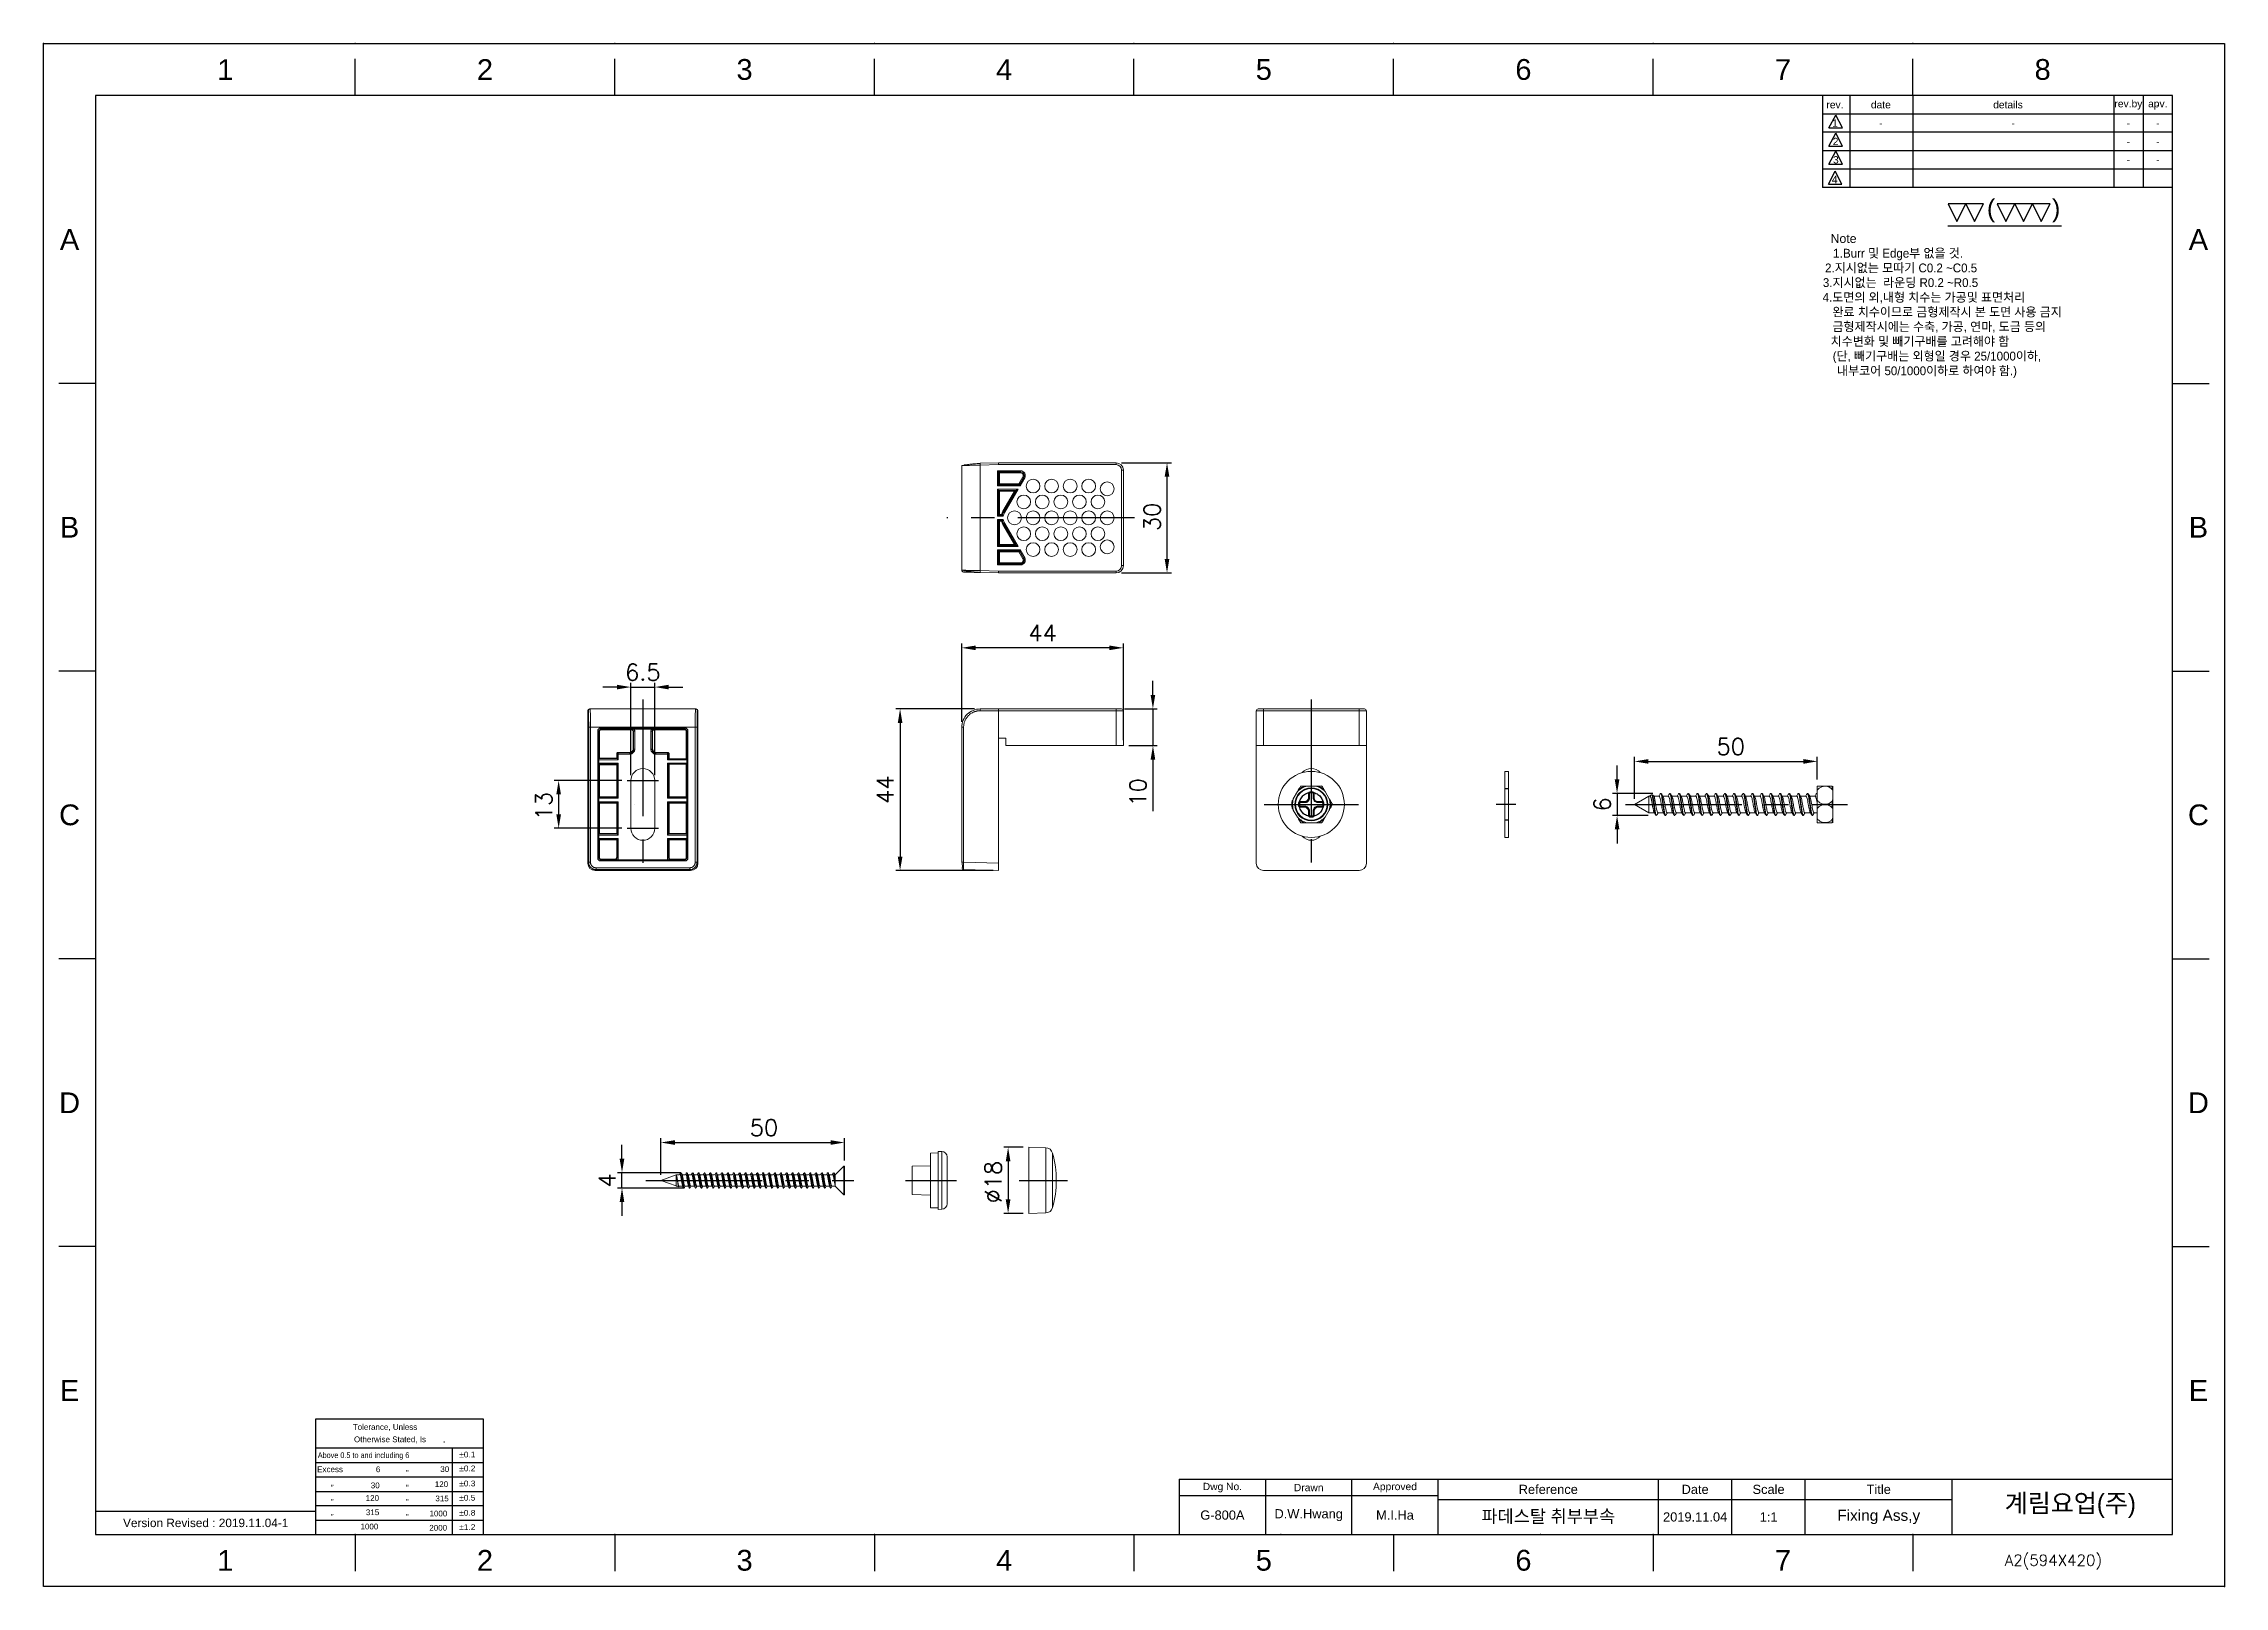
# Model space of a CAD drawing. Header units: millimetres. Extents: x 480 to 1074, y -563 to -143.
import ezdxf

# ---------------------------------------------------------------- set-up
doc = ezdxf.new("R2010")
doc.units = ezdxf.units.MM
doc.linetypes.add('CENTER', pattern=[50.8, 31.75, -6.35, 6.35, -6.35])
doc.linetypes.add('CENTERX2', pattern=[101.6, 63.5, -12.7, 12.7, -12.7])
for name, color, linetype in [('1', 2, 'Continuous'), ('2', 7, 'Continuous'), ('FORM', 7, 'Continuous'), ('TEXT', 2, 'Continuous')]:
    doc.layers.add(name, color=color, linetype=linetype)
doc.styles.add('ROMANS', font='romans.shx', dxfattribs={"bigfont": 'whgtxt.shx'})
doc.styles.get("Standard").update_dxf_attribs({"font": 'arial.ttf'})
doc.dimstyles.new('A-1', dxfattribs={"dimscale": 0, "dimtxt": 4.5, "dimasz": 3.8, "dimexe": 1.2, "dimexo": 1.5, "dimgap": 1.8, "dimtad": 1, "dimdec": 4, "dimdsep": 46, "dimtxsty": 'ROMANS', "dimcen": 0, "dimclrd": 3, "dimclre": 3, "dimclrt": 2, "dimadec": 4, "dimazin": 2, "dimtfac": 1, "dimtdec": 4, "dimtmove": 0, "dimatfit": 0, "dimfxl": 0, "dimarcsym": 0})

msp = doc.modelspace()

# ---------------------------------------------------------------- texts
at = {"color": 2, "linetype": 'Continuous'}
for s, height, p in [('Tolerance, Unless', 1.55925, (564.49611, -519.95442)), ('Otherwise Stated, Is', 1.55925, (564.81618, -523.31391)), ('.', 2.33887, (588.93044, -523.47139)), ('Excess', 1.55925, (554.78562, -531.47267)), ('30', 1.55925, (569.39454, -535.85246)), ('6', 1.55925, (570.78108, -531.47267)), ('"', 1.55925, (578.94614, -532.41224)), ('120', 1.55925, (586.82428, -535.52581)), ('30', 1.55925, (588.32174, -531.42322)), ('"', 1.55925, (558.48083, -536.45939)), ('"', 1.55925, (558.48083, -540.34022)), ('120', 1.55925, (568.008, -539.28977)), ('"', 1.55925, (578.94614, -536.45939)), ('"', 1.55925, (578.94614, -540.34022)), ('315', 1.55925, (586.99066, -539.40664)), ('"', 1.55925, (558.48083, -544.38737)), ('1000', 1.55925, (566.59461, -547.05143)), ('315', 1.55925, (568.06346, -543.1706)), ('"', 1.55925, (578.94614, -544.38737)), ('2000', 1.55925, (585.32682, -547.39006)), ('1000', 1.55925, (585.38228, -543.50923))]:
    msp.add_text(s, height=height, dxfattribs=at).set_placement(p)
for s, width, p in [('Above 0.5 to and including 6', 0.83, (554.96048, -527.63325)), ('%%p0.1', 1.041667, (593.47967, -527.45836)), ('%%p0.2', 1.041667, (593.47967, -531.22831)), ('%%p0.3', 1.041667, (593.47967, -535.3309)), ('%%p0.5', 1.041667, (593.47967, -539.21173)), ('%%p0.8', 1.041667, (593.47967, -543.31433)), ('%%p1.2', 1.041667, (593.47967, -547.19515))]:
    msp.add_text(s, height=1.55925, dxfattribs=dict(at, width=width)).set_placement(p)
at = {"style": 'ROMANS'}
msp.add_text(' A2(594X420)', height=3, dxfattribs=at).set_placement((1012.35992, -556.93292))
at = {"char_height": 5.65657, "attachment_point": 5}
for s, width, insert in [('1', 50, (529.7808, -149.63233)), ('2', 50, (600.48787, -149.63233)), ('3', 50, (671.19494, -149.63233)), ('4', 50, (741.90201, -149.63233)), ('5', 50, (812.60908, -149.63233)), ('6', 50, (883.31615, -149.63233)), ('7', 50, (954.02322, -149.63233)), ('8', 50, (1024.73029, -149.63233)), ('A', 10, (487.35655, -195.87476)), ('A', 10, (1067.15453, -195.87476)), ('B', 10, (487.35655, -274.21819)), ('B', 10, (1067.15453, -274.21819)), ('C', 10, (487.35655, -352.56163)), ('C', 10, (1067.15453, -352.56163)), ('D', 10, (487.35655, -430.90506)), ('D', 10, (1067.15453, -430.90506)), ('E', 10, (487.35655, -509.24849)), ('E', 10, (1067.15453, -509.24849)), ('1', 50, (529.7808, -555.49092)), ('2', 50, (600.48787, -555.49092)), ('3', 50, (671.19494, -555.49092)), ('4', 50, (741.90201, -555.49092)), ('5', 50, (812.60908, -555.49092)), ('6', 50, (883.31615, -555.49092)), ('7', 50, (954.02322, -555.49092))]:
    msp.add_mtext_dynamic_manual_height_columns(s, width=width, gutter_width=12.5, heights=[0], dxfattribs=dict(at, insert=insert))
at = {"layer": '2', "color": 2, "char_height": 4.8, "attachment_point": 5}
for s, insert in [('(', (1010.67353, -188.09178)), (')', (1028.40942, -188.09178))]:
    msp.add_mtext(s, dxfattribs=dict(at, insert=insert))
at = {"layer": 'TEXT'}
for s, width, insert, char_height, attachment_point in [('rev.', 5, (968.15922, -159.20304), 2, 5), ('date', 16, (980.6619, -159.20304), 2, 5), ('details', 45, (1015.29029, -159.20304), 2, 5), ('rev.by', 8, (1048.08383, -159.20304), 2, 5), ('apv.', 8, (1056.08383, -159.20304), 2, 5), ('-', 8, (1056.08383, -159.20304), 2, 5), ('1', 5, (968.15922, -164.20304), 2, 5), ('-', 16, (980.6619, -164.20304), 2, 5), ('{\\fGulim|b0|i0|c129|p50;-}', 45, (1016.74247, -164.20304), 2, 5), ('-', 8, (1048.08383, -164.20304), 2, 5), ('-', 8, (1056.08383, -164.20304), 2, 5), ('2', 5, (968.334, -169.20304), 2, 5), ('-', 8, (1048.08383, -169.20304), 2, 5), ('-', 8, (1056.08383, -169.20304), 2, 5), ('3', 5, (968.41064, -174.20304), 2, 5), ('-', 8, (1048.08383, -174.20304), 2, 5), ('-', 8, (1056.08383, -174.20304), 2, 5), ('4', 5, (968.09167, -179.54892), 2, 5), ('{\\W9.3512; }Note\\P          1.{\\fGulim|b0|i0|c129|p50;Burr 및 Edge부 없을 것.\\P{\\W8.2709; }2.지시없는 모따기 C0.2 ~C0.5\\P{\\W7.5891; }3.지시없는  라운딩 R0.2 ~R0.5\\P{\\W7.5154; }4.도면의 외,내형 치수는 가공및 표면처리\\P{\\W4.58511; }      완료 치수이므로 금형제작시 본 도면 사용 금지\\P{\\W8.58218; }  금형제작시에는 수축, 가공, 연마, 도금 등의\\P          치수변화 및 빼기구배를 고려해야 함\\P{\\W9.65842; } (단, 빼기구배는 외형일 경우 25/1000이하,\\P            내부코어 50/1000이하로 하여야 함.)}', 82.7186168, (958.2552, -194.42181), 2.4, 1), ('Dwg No.', 23.5, (801.33383, -535.67021), 2, 5), ('Approved', 23.5, (848.33383, -535.67021), 2, 5), ('Drawn', 23.5, (824.83383, -535.67021), 2, 5), ('Reference', 60, (890.08383, -536.17021), 2.5, 5), ('Date', 20, (930.08383, -536.17021), 2.5, 5), ('Scale', 20, (950.08383, -536.17021), 2.5, 5), ('Title', 40, (980.08383, -536.17021), 2.5, 5), ('Version Revised : 2019.11.04-1', 60, (524.42726, -545.29521), 2.3, 5), ('G-800A', 23.5, (801.33383, -543.17021), 2.5, 5), ('D.W.Hwang', 23.5, (824.83383, -543.17021), 2.5, 5), ('M.I.Ha', 23.5, (848.33383, -543.17021), 2.5, 5), ('{\\fGulim|b0|i0|c129|p50;파데스탈 취부부속}', 60, (890.08383, -543.67021), 3.5, 5), ('2019.11.04', 20, (930.08383, -543.67021), 2.5, 5), ('1:1', 20, (950.08383, -543.67021), 2.5, 5), ('Fixing Ass,y', 40, (980.08383, -543.67021), 3, 5)]:
    msp.add_mtext_dynamic_manual_height_columns(s, width=width, gutter_width=12.5, heights=[0], dxfattribs=dict(at, insert=insert, char_height=char_height, attachment_point=attachment_point))
at = {"layer": 'TEXT', "linetype": 'CENTERX2', "insert": (1032.26044, -540.67858), "char_height": 5, "attachment_point": 5}
msp.add_mtext_dynamic_manual_height_columns('{\\fHYGothic-Medium|b0|i0|c129|p18;계림요업(주)}', width=60, gutter_width=12.5, heights=[0], dxfattribs=at)

# ---------------------------------------------------------------- blocks, each defined once
blk = doc.blocks.new('*D84')
at = {"color": 3, "lineweight": -2}
for p, q in [((733.86, -323.68), (712.35, -323.68)), ((713.55, -327.48), (713.55, -363.88)), ((738.86, -367.68), (712.35, -367.68))]:
    blk.add_line(p, q, dxfattribs=at)
at = {"color": 3}
for points in [[(712.92, -327.48), (714.19, -327.48), (713.55, -323.68)], [(712.92, -363.88), (714.19, -363.88), (713.55, -367.68)]]:
    blk.add_solid(points, dxfattribs=at)
at = {"layer": 'Defpoints', "color": 0}
for p in [(735.36, -323.68), (713.55, -367.68), (740.36, -367.68)]:
    blk.add_point(p, dxfattribs=at)
at = {"color": 2, "insert": (709.5, -345.68), "char_height": 4.5, "attachment_point": 5, "rotation": 90, "style": 'ROMANS'}
blk.add_mtext('44', dxfattribs=at)
blk = doc.blocks.new('*D85')
at = {"color": 3, "lineweight": -2}
for p, q in [((782.41, -319.88), (782.41, -316.08)), ((774.69, -323.68), (783.61, -323.68)), ((782.41, -323.68), (782.41, -333.68)), ((775.86, -333.68), (783.61, -333.68)), ((782.41, -337.48), (782.41, -351.52))]:
    blk.add_line(p, q, dxfattribs=at)
at = {"color": 3}
for points in [[(781.78, -319.88), (783.04, -319.88), (782.41, -323.68)], [(781.78, -337.48), (783.04, -337.48), (782.41, -333.68)]]:
    blk.add_solid(points, dxfattribs=at)
at = {"layer": 'Defpoints', "color": 0}
for p in [(773.19, -323.68), (774.36, -333.68), (782.41, -333.68)]:
    blk.add_point(p, dxfattribs=at)
at = {"color": 2, "insert": (778.36, -346.4), "char_height": 4.5, "attachment_point": 5, "rotation": 90, "style": 'ROMANS'}
blk.add_mtext('10', dxfattribs=at)
blk = doc.blocks.new('*D86')
at = {"color": 3, "lineweight": -2}
for p, q in [((773.86, -256.67), (787.45, -256.67)), ((786.25, -282.87), (786.25, -260.47)), ((773.86, -286.67), (787.45, -286.67))]:
    blk.add_line(p, q, dxfattribs=at)
at = {"color": 3}
for points in [[(785.61, -260.47), (786.88, -260.47), (786.25, -256.67)], [(785.61, -282.87), (786.88, -282.87), (786.25, -286.67)]]:
    blk.add_solid(points, dxfattribs=at)
at = {"layer": 'Defpoints', "color": 0}
for p in [(772.36, -256.67), (786.25, -256.67), (772.36, -286.67)]:
    blk.add_point(p, dxfattribs=at)
at = {"color": 2, "insert": (782.2, -271.4), "char_height": 4.5, "attachment_point": 5, "rotation": 90, "style": 'ROMANS'}
blk.add_mtext('30', dxfattribs=at)
blk = doc.blocks.new('*D82')
at = {"color": 3, "lineweight": -2}
for p, q in [((908.82, -342.88), (908.82, -339.08)), ((918.54, -346.68), (907.62, -346.68)), ((908.82, -346.68), (908.82, -352.68)), ((917.29, -352.68), (907.62, -352.68)), ((908.82, -356.48), (908.82, -360.28))]:
    blk.add_line(p, q, dxfattribs=at)
at = {"color": 3}
for points in [[(908.19, -342.88), (909.45, -342.88), (908.82, -346.68)], [(908.19, -356.48), (909.45, -356.48), (908.82, -352.68)]]:
    blk.add_solid(points, dxfattribs=at)
at = {"layer": 'Defpoints', "color": 0}
for p in [(920.04, -346.68), (908.82, -352.68), (918.79, -352.68)]:
    blk.add_point(p, dxfattribs=at)
at = {"color": 2, "insert": (904.77, -349.68), "char_height": 4.5, "attachment_point": 5, "rotation": 90, "style": 'ROMANS'}
blk.add_mtext('6', dxfattribs=at)
blk = doc.blocks.new('*D83')
at = {"color": 3, "lineweight": -2}
for p, q in [((913.56, -348.18), (913.56, -336.77)), ((917.36, -337.97), (959.56, -337.97)), ((963.36, -342.93), (963.36, -336.77))]:
    blk.add_line(p, q, dxfattribs=at)
at = {"color": 3}
for points in [[(917.36, -337.34), (917.36, -338.61), (913.56, -337.97)], [(959.56, -337.34), (959.56, -338.61), (963.36, -337.97)]]:
    blk.add_solid(points, dxfattribs=at)
at = {"layer": 'Defpoints', "color": 0}
for p in [(963.36, -337.97), (963.36, -344.43), (913.56, -349.68)]:
    blk.add_point(p, dxfattribs=at)
at = {"color": 2, "insert": (939.79, -333.92), "char_height": 4.5, "attachment_point": 5, "style": 'ROMANS'}
blk.add_mtext('50', dxfattribs=at)
blk = doc.blocks.new('*D87')
at = {"color": 3, "lineweight": -2}
for p, q in [((637.72, -343.18), (619.36, -343.18)), ((620.56, -346.98), (620.56, -352.38)), ((637.72, -356.18), (619.36, -356.18))]:
    blk.add_line(p, q, dxfattribs=at)
at = {"color": 3}
for points in [[(619.92, -346.98), (621.19, -346.98), (620.56, -343.18)], [(619.92, -352.38), (621.19, -352.38), (620.56, -356.18)]]:
    blk.add_solid(points, dxfattribs=at)
at = {"layer": 'Defpoints', "color": 0}
for p in [(639.22, -343.18), (620.56, -356.18), (639.22, -356.18)]:
    blk.add_point(p, dxfattribs=at)
at = {"color": 2, "insert": (616.51, -350.13), "char_height": 4.5, "attachment_point": 5, "rotation": 90, "style": 'ROMANS'}
blk.add_mtext('13', dxfattribs=at)
blk = doc.blocks.new('*D88')
at = {"color": 3, "lineweight": -2}
for p, q in [((636.42, -317.74), (632.62, -317.74)), ((640.22, -341.68), (640.22, -316.54)), ((640.22, -317.74), (646.75, -317.74)), ((646.75, -341.68), (646.75, -316.54)), ((650.55, -317.74), (654.35, -317.74))]:
    blk.add_line(p, q, dxfattribs=at)
at = {"color": 3}
for points in [[(636.42, -317.11), (636.42, -318.37), (640.22, -317.74)], [(650.55, -317.11), (650.55, -318.37), (646.75, -317.74)]]:
    blk.add_solid(points, dxfattribs=at)
at = {"layer": 'Defpoints', "color": 0}
for p in [(646.75, -317.74), (640.22, -343.18), (646.75, -343.18)]:
    blk.add_point(p, dxfattribs=at)
at = {"color": 2, "insert": (643.49, -313.69), "char_height": 4.5, "attachment_point": 5, "style": 'ROMANS'}
blk.add_mtext('6.5', dxfattribs=at)
blk = doc.blocks.new('*D89')
at = {"color": 3, "lineweight": -2}
for p, q in [((637.81, -446.15), (637.81, -442.35)), ((653.96, -449.95), (636.61, -449.95)), ((637.81, -454.13), (637.81, -449.95)), ((654.76, -454.13), (636.61, -454.13)), ((637.81, -457.93), (637.81, -461.73))]:
    blk.add_line(p, q, dxfattribs=at)
at = {"color": 3}
for points in [[(637.17, -446.15), (638.44, -446.15), (637.81, -449.95)], [(637.17, -457.93), (638.44, -457.93), (637.81, -454.13)]]:
    blk.add_solid(points, dxfattribs=at)
at = {"layer": 'Defpoints', "color": 0}
for p in [(637.81, -449.95), (655.46, -449.95), (656.26, -454.13)]:
    blk.add_point(p, dxfattribs=at)
at = {"color": 2, "insert": (633.76, -452.04), "char_height": 4.5, "attachment_point": 5, "rotation": 90, "style": 'ROMANS'}
blk.add_mtext('4', dxfattribs=at)
blk = doc.blocks.new('*D90')
at = {"color": 3, "lineweight": -2}
for p, q in [((648.41, -450.53), (648.41, -440.53)), ((652.21, -441.73), (694.61, -441.73)), ((698.41, -446.63), (698.41, -440.53))]:
    blk.add_line(p, q, dxfattribs=at)
at = {"color": 3}
for points in [[(652.21, -441.1), (652.21, -442.36), (648.41, -441.73)], [(694.61, -441.1), (694.61, -442.36), (698.41, -441.73)]]:
    blk.add_solid(points, dxfattribs=at)
at = {"layer": 'Defpoints', "color": 0}
for p in [(698.41, -441.73), (698.41, -448.13), (648.41, -452.03)]:
    blk.add_point(p, dxfattribs=at)
at = {"color": 2, "insert": (676.48, -437.68), "char_height": 4.5, "attachment_point": 5, "style": 'ROMANS'}
blk.add_mtext('50', dxfattribs=at)
blk = doc.blocks.new('*D91')
at = {"color": 3, "lineweight": -2}
for p, q in [((747.08, -443.03), (741.77, -443.03)), ((742.97, -446.83), (742.97, -457.23)), ((747.08, -461.03), (741.77, -461.03))]:
    blk.add_line(p, q, dxfattribs=at)
at = {"color": 3}
for points in [[(742.33, -446.83), (743.6, -446.83), (742.97, -443.03)], [(742.33, -457.23), (743.6, -457.23), (742.97, -461.03)]]:
    blk.add_solid(points, dxfattribs=at)
at = {"layer": 'Defpoints', "color": 0}
for p in [(748.58, -443.03), (742.97, -461.03), (748.58, -461.03)]:
    blk.add_point(p, dxfattribs=at)
at = {"color": 2, "insert": (738.92, -452.5), "char_height": 4.5, "attachment_point": 5, "rotation": 90, "style": 'ROMANS'}
blk.add_mtext('%%C18', dxfattribs=at)
blk = doc.blocks.new('*D92')
at = {"color": 3, "lineweight": -2}
for p, q in [((730.36, -327.18), (730.36, -305.85)), ((770.56, -307.05), (734.16, -307.05)), ((774.36, -332.18), (774.36, -305.85))]:
    blk.add_line(p, q, dxfattribs=at)
at = {"color": 3}
for points in [[(734.16, -306.42), (734.16, -307.69), (730.36, -307.05)], [(770.56, -306.42), (770.56, -307.69), (774.36, -307.05)]]:
    blk.add_solid(points, dxfattribs=at)
at = {"layer": 'Defpoints', "color": 0}
for p in [(730.36, -307.05), (730.36, -328.68), (774.36, -333.68)]:
    blk.add_point(p, dxfattribs=at)
at = {"color": 2, "insert": (752.36, -303), "char_height": 4.5, "attachment_point": 5, "style": 'ROMANS'}
blk.add_mtext('44', dxfattribs=at)

# ---------------------------------------------------------------- dimensions: what is measured, and where the dimension line sits
for base, p1, p2, override, picture, middle in [((786.24506, -256.66931), (772.36102, -286.66931), (772.36102, -256.66931), {"dimscale": 1}, '*D86', (786.24506, -271.39551)), ((620.55635, -356.18), (639.22488, -343.18), (639.22488, -356.18), {"dimscale": 1}, '*D87', (620.55635, -350.12774)), ((908.81982, -352.67998), (920.03803, -346.67998), (918.78803, -352.67998), {"dimscale": 1}, '*D82', (908.81982, -349.67998)), ((637.80586, -449.94586), (656.26152, -454.13427), (655.45914, -449.94586), {"dimscale": 1, "dimdec": 0}, '*D89', (637.80586, -452.04007))]:
    dim = msp.add_linear_dim(base=base, p1=p1, p2=p2, angle=90, dimstyle='A-1', override=override)
    dim.commit()
    dim.dimension.update_dxf_attribs({"geometry": picture, "text_midpoint": middle, "dimtype": 160})
dim = msp.add_linear_dim(base=(730.36102, -307.05401), p1=(774.36102, -333.67998), p2=(730.36102, -328.67998), dimstyle='A-1', override={"dimscale": 1})
dim.commit()
dim.dimension.update_dxf_attribs({"geometry": '*D92', "text_midpoint": (752.36102, -303.00401)})
for base, p1, p2, override, picture, middle in [((646.75353, -317.73985), (640.22488, -343.18), (646.75353, -343.18), {"dimscale": 1, "dimdec": 1}, '*D88', (643.4892, -317.73985)), ((963.36303, -337.97268), (913.56303, -349.67998), (963.36303, -344.42998), {"dimscale": 1, "dimdec": 0}, '*D83', (939.78536, -337.97268)), ((698.4075, -441.72931), (648.4075, -452.03427), (698.4075, -448.13427), {"dimscale": 1}, '*D90', (676.4829, -441.72931))]:
    dim = msp.add_linear_dim(base=base, p1=p1, p2=p2, dimstyle='A-1', override=override)
    dim.commit()
    dim.dimension.update_dxf_attribs({"geometry": picture, "text_midpoint": middle, "dimtype": 160})
for base, p1, p2, picture, middle in [((782.4102, -333.67998), (773.1889, -323.67998), (774.36102, -333.67998), '*D85', (778.3602, -346.40141)), ((713.55232, -367.67998), (735.36102, -323.67998), (740.36102, -367.67998), '*D84', (709.50232, -345.67998))]:
    dim = msp.add_linear_dim(base=base, p1=p1, p2=p2, angle=90, dimstyle='A-1', override={"dimscale": 1})
    dim.commit()
    dim.dimension.update_dxf_attribs({"geometry": picture, "text_midpoint": middle})
dim = msp.add_linear_dim(base=(742.96517, -461.03427), p1=(748.58325, -443.03427), p2=(748.58325, -461.03427), angle=90, text='%%C<>', dimstyle='A-1', override={"dimscale": 1})
dim.commit()
dim.dimension.update_dxf_attribs({"geometry": '*D91', "text_midpoint": (742.96517, -452.50411), "dimtype": 160})

# ---------------------------------------------------------------- linework, layer by layer
for p, q in [((565.13433, -156.70304), (565.13433, -146.70304)), ((635.8414, -156.70304), (635.8414, -146.70304)), ((706.54847, -156.70304), (706.54847, -146.70304)), ((777.25554, -156.70304), (777.25554, -146.70304)), ((847.96261, -156.70304), (847.96261, -146.70304)), ((918.66968, -156.70304), (918.66968, -146.70304)), ((989.37676, -156.70304), (989.37676, -146.70304)), ((1060.08383, -156.70304), (494.42726, -156.70304)), ((494.42726, -156.70304), (494.42726, -548.42021)), ((1060.08383, -548.42021), (1060.08383, -156.70304)), ((494.42726, -235.04647), (484.42726, -235.04647)), ((1060.08383, -235.04647), (1070.08383, -235.04647)), ((494.42726, -313.38991), (484.42726, -313.38991)), ((1060.08383, -313.38991), (1070.08383, -313.38991)), ((879.25706, -345.42998), (878.25706, -345.42998)), ((879.25706, -353.92998), (878.25706, -353.92998)), ((494.42726, -391.73334), (484.42726, -391.73334)), ((1060.08383, -391.73334), (1070.08383, -391.73334)), ((494.42726, -470.07678), (484.42726, -470.07678)), ((1060.08383, -470.07678), (1070.08383, -470.07678)), ((494.42726, -548.42021), (1060.08383, -548.42021)), ((565.13433, -548.42021), (565.13433, -558.42021)), ((635.8414, -548.42021), (635.8414, -558.42021)), ((706.54847, -548.42021), (706.54847, -558.42021)), ((777.25554, -548.42021), (777.25554, -558.42021)), ((847.96261, -548.42021), (847.96261, -558.42021)), ((918.66968, -548.42021), (918.66968, -558.42021)), ((989.37676, -548.42021), (989.37676, -558.42021)), ((1060.08383, -562.56163), (1060.08383, -562.56163))]:
    msp.add_line(p, q)
at = {"color": 7, "linetype": 'Continuous', "lineweight": 15}
for p, q in [((730.36102, -257.41825), (730.36102, -285.92037)), ((730.86577, -257.31891), (730.4597, -257.41594)), ((735.34793, -256.80059), (740.36102, -256.66931)), ((735.36102, -257.30043), (740.36757, -257.16932)), ((735.36102, -286.0382), (735.36102, -257.30043)), ((740.07633, -258.85963), (740.07633, -262.954)), ((746.37347, -258.85963), (740.07633, -258.85963)), ((740.36757, -257.16932), (740.36102, -256.66931)), ((740.36102, -256.66931), (772.36102, -256.66931)), ((740.36757, -257.16931), (772.36102, -257.16931)), ((740.37592, -259.15921), (746.37347, -259.15921)), ((740.37592, -262.65442), (740.37592, -259.15921)), ((740.37592, -259.15921), (740.62306, -259.40635)), ((740.62306, -259.40635), (740.62306, -262.40728)), ((746.37347, -259.40635), (740.62306, -259.40635)), ((745.90684, -262.40728), (747.01077, -260.51638)), ((747.2242, -260.64099), (746.04873, -262.65442)), ((746.22074, -262.954), (747.48292, -260.79204)), ((746.37347, -259.15921), (746.37347, -258.85963)), ((746.37347, -259.15921), (746.37347, -259.40635)), ((747.01077, -260.51638), (747.2242, -260.64099)), ((747.2242, -260.64099), (747.48292, -260.79204)), ((772.36102, -257.16931), (772.36102, -256.66931)), ((773.86102, -258.66931), (773.86102, -284.66931)), ((773.86102, -258.66931), (774.36102, -258.66931)), ((774.36102, -284.66931), (774.36102, -258.66931)), ((740.07633, -262.954), (746.22074, -262.954)), ((745.67742, -263.88463), (740.07633, -263.88463)), ((740.07633, -263.88463), (740.07633, -271.20902)), ((740.62306, -262.40728), (740.37592, -262.65442)), ((746.04873, -262.65442), (740.37592, -262.65442)), ((740.37592, -264.18421), (745.15561, -264.18421)), ((740.37605, -270.90931), (740.37592, -264.18421)), ((740.37592, -264.18421), (740.62306, -264.43135)), ((740.62306, -262.40728), (745.90684, -262.40728)), ((744.72515, -264.43135), (740.62306, -264.43135)), ((740.62306, -264.43135), (740.62306, -270.74471)), ((741.57008, -269.83559), (744.72515, -264.43135)), ((745.15561, -264.18421), (741.78351, -269.96019)), ((742.04223, -270.11124), (745.67742, -263.88463)), ((745.15561, -264.18421), (744.72515, -264.43135)), ((746.04873, -262.65442), (745.90684, -262.40728)), ((740.07633, -271.20902), (741.65518, -271.20902)), ((740.07633, -272.12961), (740.07633, -279.454)), ((741.65518, -272.12961), (740.07633, -272.12961)), ((740.37592, -279.15442), (740.37605, -272.42932)), ((740.62306, -270.74471), (740.37606, -270.9093)), ((740.37606, -272.42933), (740.62306, -272.59392)), ((741.4074, -270.90943), (740.37624, -270.90931)), ((740.37624, -272.42932), (741.4074, -272.4292)), ((740.62306, -270.74471), (741.19347, -270.74471)), ((741.19347, -272.59392), (740.62306, -272.59392)), ((740.62306, -272.59392), (740.62306, -278.90728)), ((741.19347, -270.74471), (741.4074, -270.90939)), ((741.4074, -272.42924), (741.19347, -272.59392)), ((741.78351, -269.96019), (741.57008, -269.83559)), ((741.78351, -269.96019), (742.04223, -270.11124)), ((740.62306, -278.90728), (740.37592, -279.15442)), ((740.62306, -278.90728), (744.72515, -278.90728)), ((741.57008, -273.50304), (741.78351, -273.37844)), ((744.72515, -278.90728), (741.57008, -273.50304)), ((741.78351, -273.37844), (742.04223, -273.22739)), ((741.78351, -273.37844), (745.15561, -279.15442)), ((745.67742, -279.454), (742.04223, -273.22739)), ((745.15561, -279.15442), (744.72515, -278.90728)), ((740.07633, -279.454), (745.67742, -279.454)), ((746.22074, -280.38463), (740.07633, -280.38463)), ((740.07633, -280.38463), (740.07633, -284.479)), ((740.07633, -284.479), (746.37347, -284.479)), ((745.15561, -279.15442), (740.37592, -279.15442)), ((740.37592, -280.68421), (746.04873, -280.68421)), ((740.37592, -284.17942), (740.37592, -280.68421)), ((740.37592, -280.68421), (740.62306, -280.93135)), ((740.37592, -284.17942), (740.62306, -283.93228)), ((746.37347, -284.17942), (740.37592, -284.17942)), ((745.90684, -280.93135), (740.62306, -280.93135)), ((740.62306, -280.93135), (740.62306, -283.93228)), ((740.62306, -283.93228), (746.37347, -283.93228)), ((745.90684, -280.93135), (746.04873, -280.68421)), ((747.01077, -282.82225), (745.90684, -280.93135)), ((746.04873, -280.68421), (747.2242, -282.69764)), ((747.48293, -282.54659), (746.22074, -280.38463)), ((746.37347, -283.93228), (746.37347, -284.17942)), ((746.37347, -284.17942), (746.37347, -284.479)), ((747.2242, -282.69764), (747.01077, -282.82225)), ((747.2242, -282.69764), (747.48293, -282.54659)), ((774.36102, -284.66931), (773.86102, -284.66931)), ((730.46001, -285.9227), (730.86819, -286.02012)), ((740.36102, -286.66931), (735.34793, -286.53804)), ((740.37411, -286.1694), (735.36102, -286.0382)), ((740.36102, -286.66931), (772.36102, -286.66931)), ((772.36102, -286.16931), (740.37411, -286.1694)), ((772.36102, -286.16931), (772.36102, -286.66931)), ((628.4892, -324.18), (628.4892, -331.68)), ((628.62047, -324.18), (628.4892, -324.18)), ((629.12031, -323.68), (628.98921, -323.68)), ((657.85809, -323.68), (629.12031, -323.68)), ((657.98929, -323.68), (657.85809, -323.68)), ((658.4892, -324.18), (658.35793, -324.18006)), ((658.4892, -331.68), (658.4892, -324.18)), ((740.36102, -324.17998), (735.34793, -324.18004)), ((740.37411, -323.67998), (735.36102, -323.67998)), ((740.36102, -331.67998), (740.36102, -324.17998)), ((740.36102, -324.17998), (772.36102, -324.17998)), ((772.36102, -323.67998), (740.37411, -323.67998)), ((772.36102, -323.67998), (772.36102, -324.17998)), ((772.36102, -324.17998), (772.36102, -333.67998)), ((774.36102, -324.17998), (772.36102, -324.17998)), ((774.36102, -333.67998), (774.36102, -324.17998)), ((810.54066, -324.18), (812.54066, -324.18)), ((810.54066, -324.18), (810.54066, -333.68)), ((812.54066, -323.68), (812.54066, -324.18)), ((812.54066, -323.68), (838.54066, -323.68)), ((838.54066, -324.18), (812.54066, -324.18)), ((812.54066, -324.18), (812.54066, -333.68)), ((838.54066, -324.18), (838.54066, -323.68)), ((838.54066, -324.18), (840.54066, -324.18)), ((838.54066, -333.68), (838.54066, -324.18)), ((840.54066, -324.18), (840.54066, -333.68)), ((628.4892, -331.68), (628.4892, -365.68069)), ((628.73831, -365.43158), (628.73831, -328.68)), ((629.23814, -328.68), (657.74025, -328.68)), ((629.23814, -365.43158), (629.23814, -328.68)), ((631.19696, -329.68748), (631.19696, -364.27253)), ((631.49685, -329.68748), (631.19696, -329.68748)), ((631.49685, -364.27253), (631.49685, -329.68748)), ((631.64632, -329.83695), (631.49685, -329.68748)), ((631.64632, -329.83695), (631.64632, -337.09908)), ((654.98172, -328.88776), (631.99668, -328.88776)), ((631.99668, -329.18765), (654.98172, -329.18765)), ((632.14615, -329.33712), (631.99668, -329.18765)), ((640.35844, -329.33712), (632.14615, -329.33712)), ((640.48172, -329.21384), (640.35844, -329.33712)), ((640.85827, -329.83695), (640.98155, -329.71367)), ((640.85827, -334.54942), (640.85827, -329.83695)), ((641.28145, -329.71367), (640.98155, -329.71367)), ((640.98155, -329.71367), (640.98155, -334.6727)), ((645.87854, -329.20619), (641.09987, -329.20619)), ((641.28145, -329.71367), (641.28145, -334.6727)), ((645.69696, -334.6727), (645.69696, -329.71367)), ((645.99685, -334.6727), (645.99685, -329.71367)), ((646.12013, -329.83695), (645.99685, -329.71367)), ((646.12013, -334.54942), (646.12013, -329.83695)), ((646.61996, -329.33712), (646.49668, -329.21384)), ((654.83226, -329.33712), (646.61996, -329.33712)), ((654.98172, -329.18765), (654.83226, -329.33712)), ((655.48155, -329.68748), (655.33209, -329.83695)), ((655.33209, -329.83695), (655.33209, -337.23)), ((655.48155, -329.68748), (655.48155, -364.27253)), ((655.78145, -364.27253), (655.78145, -329.68748)), ((657.74025, -328.68), (657.74026, -331.68)), ((657.74026, -331.68), (657.74026, -365.43158)), ((658.24009, -328.68), (658.24009, -331.68)), ((658.24009, -331.68), (658.24009, -365.43158)), ((658.4892, -365.68069), (658.4892, -331.68)), ((730.36102, -328.67998), (730.36102, -331.67998)), ((730.36102, -331.67998), (730.36102, -365.43156)), ((730.84792, -328.67998), (730.84793, -331.67998)), ((730.84793, -331.67998), (730.84793, -365.43156)), ((740.36102, -365.68067), (740.36102, -331.67998)), ((742.36102, -331.67998), (740.36102, -331.67998)), ((742.36102, -333.67998), (742.36102, -331.67998)), ((631.51539, -337.52225), (631.51539, -338.43793)), ((636.78145, -337.52225), (631.51539, -337.52225)), ((631.51539, -338.43793), (636.78145, -338.43793)), ((631.52304, -337.22235), (631.64632, -337.09908)), ((636.48155, -337.22235), (631.52304, -337.22235)), ((631.64632, -337.09908), (636.35827, -337.09908)), ((636.35827, -335.84897), (636.48155, -335.97225)), ((636.35827, -337.09908), (636.35827, -335.84897)), ((636.35827, -337.09908), (636.48155, -337.22235)), ((636.48155, -335.97225), (636.48155, -337.22235)), ((636.78145, -335.97225), (636.48155, -335.97225)), ((636.78145, -335.67235), (636.6582, -335.54908)), ((636.6582, -335.54908), (639.85862, -335.54908)), ((636.78145, -335.67235), (636.78145, -335.97225)), ((639.9819, -335.67235), (636.78145, -335.67235)), ((636.78145, -335.97225), (636.78145, -337.52225)), ((639.9819, -335.97225), (636.78145, -335.97225)), ((636.78145, -338.43793), (636.78145, -348.02208)), ((639.85862, -335.54908), (639.9819, -335.67235)), ((639.9819, -335.97225), (639.9819, -335.67235)), ((640.98155, -334.6727), (640.85827, -334.54942)), ((645.69696, -334.6727), (645.99685, -334.6727)), ((646.12013, -334.54942), (645.99685, -334.6727)), ((646.99651, -335.67235), (647.11979, -335.54908)), ((650.19696, -335.67235), (646.99651, -335.67235)), ((650.19696, -335.97225), (646.99651, -335.97225)), ((650.3202, -335.54908), (647.11979, -335.54908)), ((650.3202, -335.54908), (650.19696, -335.67235)), ((650.19696, -335.97225), (650.19696, -335.67235)), ((650.19696, -337.53), (650.19696, -335.97225)), ((650.49685, -335.97225), (650.19696, -335.97225)), ((655.46302, -337.53), (650.19696, -337.53)), ((650.19696, -338.43), (655.46302, -338.43)), ((650.19696, -348.02208), (650.19696, -338.43)), ((650.49685, -335.97225), (650.62013, -335.84901)), ((650.49685, -337.23011), (650.49685, -335.97225)), ((655.45516, -337.23), (650.49706, -337.23)), ((650.62013, -335.84901), (650.62013, -337.23)), ((655.46302, -338.43), (655.46302, -337.53)), ((772.36102, -333.67998), (742.36102, -333.67998)), ((772.36102, -333.67998), (774.36102, -333.67998)), ((812.54066, -333.68), (810.54066, -333.68)), ((810.54066, -333.68), (810.54066, -365.68069)), ((838.54066, -333.68), (812.54066, -333.68)), ((840.54066, -333.68), (838.54066, -333.68)), ((840.54066, -365.68069), (840.54066, -333.68)), ((631.64632, -338.86111), (631.52304, -338.73783)), ((631.52304, -338.73783), (636.48155, -338.73783)), ((631.64632, -338.86111), (631.64632, -347.5989)), ((636.35827, -338.86111), (631.64632, -338.86111)), ((636.35827, -338.86111), (636.48155, -338.73783)), ((636.35827, -347.5989), (636.35827, -338.86111)), ((636.48155, -338.73783), (636.48155, -347.72218)), ((640.22488, -356.18), (640.22488, -343.18)), ((646.75353, -343.18), (646.75353, -356.18)), ((650.49685, -347.72218), (650.49685, -338.7299)), ((650.49706, -338.73), (655.45516, -338.73)), ((650.62013, -338.73), (650.62013, -347.5989)), ((655.33209, -347.5989), (655.33209, -338.73)), ((879.25706, -340.67998), (878.25706, -340.67998)), ((878.25706, -349.67998), (878.25706, -340.67998)), ((879.25706, -349.67998), (879.25706, -340.67998)), ((631.51539, -348.02208), (631.51539, -348.93776)), ((636.78145, -348.02208), (631.51539, -348.02208)), ((631.51539, -348.93776), (636.78145, -348.93776)), ((631.52304, -347.72218), (631.64632, -347.5989)), ((636.48155, -347.72218), (631.52304, -347.72218)), ((631.64632, -349.36093), (631.52304, -349.23765)), ((631.52304, -349.23765), (636.48155, -349.23765)), ((631.64632, -347.5989), (636.35827, -347.5989)), ((631.64632, -349.36093), (631.64632, -357.5989)), ((636.35827, -349.36093), (631.64632, -349.36093)), ((636.35827, -347.5989), (636.48155, -347.72218)), ((636.35827, -349.36093), (636.48155, -349.23765)), ((636.35827, -357.5989), (636.35827, -349.36093)), ((636.48155, -349.23765), (636.48155, -357.72218)), ((636.78145, -348.93776), (636.78145, -358.02208)), ((641.21146, -349.68), (641.2392, -349.68)), ((655.46302, -348.02208), (650.19696, -348.02208)), ((650.19696, -348.93776), (655.46302, -348.93776)), ((650.19696, -358.02208), (650.19696, -348.93776)), ((650.62013, -347.5989), (650.49685, -347.72218)), ((655.45537, -347.72218), (650.49685, -347.72218)), ((650.49685, -349.23765), (655.45537, -349.23765)), ((650.49685, -357.72218), (650.49685, -349.23765)), ((650.62013, -349.36093), (650.49685, -349.23765)), ((650.62013, -347.5989), (655.33209, -347.5989)), ((655.33209, -349.36093), (650.62013, -349.36093)), ((650.62013, -349.36093), (650.62013, -357.5989)), ((655.33209, -347.5989), (655.45537, -347.72218)), ((655.45537, -349.23765), (655.33209, -349.36093)), ((655.33209, -357.5989), (655.33209, -349.36093)), ((655.46302, -348.93776), (655.46302, -348.02208)), ((821.77314, -346.20554), (820.64792, -348.15447)), ((822.29901, -349.28817), (822.0992, -349.28817)), ((822.0992, -349.28817), (822.0992, -350.07184)), ((822.29901, -350.07184), (822.0992, -350.07184)), ((822.29901, -350.07184), (822.29901, -349.28817)), ((822.29901, -349.28817), (822.40174, -349.3909)), ((822.40174, -349.96911), (822.29901, -350.07184)), ((822.40174, -349.96911), (822.40174, -349.3909)), ((822.49882, -349.08836), (822.49882, -348.88855)), ((823.74066, -348.88855), (822.49882, -348.88855)), ((822.49882, -349.08836), (823.74066, -349.08836)), ((822.60289, -349.19243), (822.49882, -349.08836)), ((822.49882, -350.27165), (822.60289, -350.16758)), ((823.74066, -350.27165), (822.49882, -350.27165)), ((822.49882, -350.27165), (822.49882, -350.47146)), ((822.60289, -349.19243), (823.74066, -349.20101)), ((823.74066, -350.159), (822.60289, -350.16758)), ((823.74066, -348.88855), (823.74066, -349.08836)), ((823.74066, -349.20101), (823.74066, -349.08836)), ((823.74066, -350.159), (823.74066, -350.27165)), ((823.74066, -350.27165), (823.74066, -350.47146)), ((826.66587, -344.68), (824.41545, -344.68)), ((824.7492, -346.63817), (824.7492, -347.88)), ((824.7492, -346.63817), (824.94901, -346.63817)), ((824.7492, -347.88), (824.94901, -347.88)), ((824.94901, -347.88), (824.94901, -346.63817)), ((824.94901, -346.63817), (825.05308, -346.74224)), ((825.06167, -347.88), (824.94901, -347.88)), ((825.06167, -347.88), (825.05308, -346.74224)), ((825.9325, -346.23855), (825.14882, -346.23855)), ((825.14882, -346.23855), (825.14882, -346.43836)), ((825.14882, -346.43836), (825.9325, -346.43836)), ((825.25155, -346.54109), (825.14882, -346.43836)), ((825.25155, -346.54109), (825.82977, -346.54109)), ((825.9325, -346.43836), (825.82977, -346.54109)), ((825.9325, -346.23855), (825.9325, -346.43836)), ((826.02823, -346.74224), (826.01965, -347.88)), ((826.01965, -347.88), (826.13231, -347.88)), ((826.02823, -346.74224), (826.13231, -346.63817)), ((826.33212, -346.63817), (826.13231, -346.63817)), ((826.13231, -346.63817), (826.13231, -347.88)), ((826.33212, -347.88), (826.13231, -347.88)), ((826.33212, -347.88), (826.33212, -346.63817)), ((828.5825, -348.88855), (827.34066, -348.88855)), ((827.34066, -348.88855), (827.34066, -349.08836)), ((827.34066, -349.08836), (828.5825, -349.08836)), ((827.34066, -349.20101), (827.34066, -349.08836)), ((827.34066, -349.20101), (828.47842, -349.19243)), ((828.47842, -350.16758), (827.34066, -350.159)), ((827.34066, -350.159), (827.34066, -350.27165)), ((828.5825, -350.27165), (827.34066, -350.27165)), ((827.34066, -350.27165), (827.34066, -350.47146)), ((828.5825, -349.08836), (828.47842, -349.19243)), ((828.47842, -350.16758), (828.5825, -350.27165)), ((828.5825, -348.88855), (828.5825, -349.08836)), ((828.5825, -350.47146), (828.5825, -350.27165)), ((828.67958, -349.3909), (828.78231, -349.28817)), ((828.67958, -349.3909), (828.67958, -349.96911)), ((828.78231, -350.07184), (828.67958, -349.96911)), ((828.98212, -349.28817), (828.78231, -349.28817)), ((828.78231, -349.28817), (828.78231, -350.07184)), ((828.98212, -350.07184), (828.78231, -350.07184)), ((828.98212, -350.07184), (828.98212, -349.28817)), ((830.43339, -348.15447), (829.30818, -346.20554)), ((878.25706, -358.67998), (878.25706, -349.67998)), ((879.25706, -358.67998), (879.25706, -349.67998)), ((917.46014, -347.42998), (913.56303, -349.67998)), ((913.56303, -349.67998), (917.46014, -351.92998)), ((917.80709, -347.42998), (917.46014, -347.42998)), ((917.46014, -349.67998), (917.46014, -347.42998)), ((917.46014, -351.92998), (917.46014, -349.67998)), ((918.15559, -347.05271), (917.73981, -347.33981)), ((918.34848, -347.03783), (918.19848, -347.03783)), ((918.78803, -349.67998), (918.38959, -349.67998)), ((918.79792, -347.34001), (918.39336, -347.0546)), ((918.93803, -349.67998), (918.78803, -349.67998)), ((920.26459, -347.42998), (918.80407, -347.42998)), ((919.33647, -349.67998), (918.93803, -349.67998)), ((920.81303, -346.67998), (920.66303, -346.67998)), ((922.76459, -347.42998), (921.26703, -347.42998)), ((923.31303, -346.67998), (923.16303, -346.67998)), ((925.26459, -347.42998), (923.76703, -347.42998)), ((925.81303, -346.67998), (925.66303, -346.67998)), ((927.76459, -347.42998), (926.26703, -347.42998)), ((928.31303, -346.67998), (928.16303, -346.67998)), ((930.26459, -347.42998), (928.76703, -347.42998)), ((930.81303, -346.67998), (930.66303, -346.67998)), ((932.76459, -347.42998), (931.26703, -347.42998)), ((933.31303, -346.67998), (933.16303, -346.67998)), ((935.26459, -347.42998), (933.76703, -347.42998)), ((935.81303, -346.67998), (935.66303, -346.67998)), ((937.76459, -347.42998), (936.26703, -347.42998)), ((938.31303, -346.67998), (938.16303, -346.67998)), ((940.26459, -347.42998), (938.76703, -347.42998)), ((940.81303, -346.67998), (940.66303, -346.67998)), ((942.76459, -347.42998), (941.26703, -347.42998)), ((943.31303, -346.67998), (943.16303, -346.67998)), ((945.26459, -347.42998), (943.76703, -347.42998)), ((945.81303, -346.67998), (945.66303, -346.67998)), ((947.76459, -347.42998), (946.26703, -347.42998)), ((948.31303, -346.67998), (948.16303, -346.67998)), ((950.26459, -347.42998), (948.76703, -347.42998)), ((950.81303, -346.67998), (950.66303, -346.67998)), ((952.76459, -347.42998), (951.26703, -347.42998)), ((953.31303, -346.67998), (953.16303, -346.67998)), ((955.26459, -347.42998), (953.76703, -347.42998)), ((955.81303, -346.67998), (955.66303, -346.67998)), ((957.76459, -347.42998), (956.26703, -347.42998)), ((958.31303, -346.67998), (958.16303, -346.67998)), ((960.26459, -347.42998), (958.76703, -347.42998)), ((960.81303, -346.67998), (960.66303, -346.67998)), ((962.76459, -347.42998), (961.26703, -347.42998)), ((963.31303, -346.67998), (963.16303, -346.67998)), ((963.36303, -345.79367), (963.36303, -344.67998)), ((963.36303, -348.5663), (963.36303, -345.79367)), ((963.36303, -350.79367), (963.36303, -348.5663)), ((967.44823, -345.64208), (967.44823, -344.67998)), ((967.44823, -350.64208), (967.44823, -348.71789)), ((967.56303, -344.67998), (967.56303, -346.20552)), ((967.56303, -348.15444), (967.56303, -346.20552)), ((967.56303, -348.15444), (967.56303, -351.20552)), ((820.64792, -351.20554), (821.77314, -353.15447)), ((822.49882, -350.47146), (823.74066, -350.47146)), ((824.41545, -354.68), (826.66587, -354.68)), ((824.94901, -351.48), (824.7492, -351.48)), ((824.7492, -351.48), (824.7492, -352.72184)), ((824.94901, -352.72184), (824.7492, -352.72184)), ((824.94901, -352.72184), (824.94901, -351.48)), ((825.06167, -351.48), (824.94901, -351.48)), ((825.05308, -352.61777), (824.94901, -352.72184)), ((825.05308, -352.61777), (825.06167, -351.48)), ((825.14882, -352.92165), (825.25155, -352.81892)), ((825.9325, -352.92165), (825.14882, -352.92165)), ((825.14882, -352.92165), (825.14882, -353.12146)), ((825.14882, -353.12146), (825.9325, -353.12146)), ((825.82977, -352.81892), (825.25155, -352.81892)), ((825.82977, -352.81892), (825.9325, -352.92165)), ((825.9325, -352.92165), (825.9325, -353.12146)), ((826.01965, -351.48), (826.02823, -352.61777)), ((826.01965, -351.48), (826.13231, -351.48)), ((826.13231, -352.72184), (826.02823, -352.61777)), ((826.13231, -351.48), (826.33212, -351.48)), ((826.13231, -351.48), (826.13231, -352.72184)), ((826.13231, -352.72184), (826.33212, -352.72184)), ((826.33212, -352.72184), (826.33212, -351.48)), ((827.34066, -350.47146), (828.5825, -350.47146)), ((829.30818, -353.15447), (830.43339, -351.20554)), ((917.46014, -351.92998), (918.95097, -351.92998)), ((919.41303, -352.67998), (919.56303, -352.67998)), ((919.96147, -351.92998), (921.45097, -351.92998)), ((921.91303, -352.67998), (922.06303, -352.67998)), ((922.46147, -351.92998), (923.95097, -351.92998)), ((924.41303, -352.67998), (924.56303, -352.67998)), ((924.96147, -351.92998), (926.45097, -351.92998)), ((926.91303, -352.67998), (927.06303, -352.67998)), ((927.46147, -351.92998), (928.95097, -351.92998)), ((929.41303, -352.67998), (929.56303, -352.67998)), ((929.96147, -351.92998), (931.45097, -351.92998)), ((931.91303, -352.67998), (932.06303, -352.67998)), ((932.46147, -351.92998), (933.95097, -351.92998)), ((934.41303, -352.67998), (934.56303, -352.67998)), ((934.96147, -351.92998), (936.45097, -351.92998)), ((936.91303, -352.67998), (937.06303, -352.67998)), ((937.46147, -351.92998), (938.95097, -351.92998)), ((939.41303, -352.67998), (939.56303, -352.67998)), ((939.96147, -351.92998), (941.45097, -351.92998)), ((941.91303, -352.67998), (942.06303, -352.67998)), ((942.46147, -351.92998), (943.95097, -351.92998)), ((944.41303, -352.67998), (944.56303, -352.67998)), ((944.96147, -351.92998), (946.45097, -351.92998)), ((946.91303, -352.67998), (947.06303, -352.67998)), ((947.46147, -351.92998), (948.95097, -351.92998)), ((949.41303, -352.67998), (949.56303, -352.67998)), ((949.96147, -351.92998), (951.45097, -351.92998)), ((951.91303, -352.67998), (952.06303, -352.67998)), ((952.46147, -351.92998), (953.95097, -351.92998)), ((954.41303, -352.67998), (954.56303, -352.67998)), ((954.96147, -351.92998), (956.45097, -351.92998)), ((956.91303, -352.67998), (957.06303, -352.67998)), ((957.46147, -351.92998), (958.95097, -351.92998)), ((959.41303, -352.67998), (959.56303, -352.67998)), ((959.96147, -351.92998), (961.45097, -351.92998)), ((961.91303, -352.67998), (962.06303, -352.67998)), ((962.46147, -351.92998), (963.36303, -351.92998)), ((963.36303, -353.5663), (963.36303, -350.79367)), ((963.36303, -354.67998), (963.36303, -353.5663)), ((967.44823, -354.67998), (967.44823, -353.71789)), ((967.56303, -353.15444), (967.56303, -351.20552)), ((967.56303, -353.15444), (967.56303, -354.67998)), ((631.51539, -358.02208), (631.51539, -358.93776)), ((636.78145, -358.02208), (631.51539, -358.02208)), ((631.51539, -358.93776), (636.78145, -358.93776)), ((631.52304, -357.72218), (631.64632, -357.5989)), ((636.48155, -357.72218), (631.52304, -357.72218)), ((631.64632, -359.36093), (631.52304, -359.23765)), ((631.52304, -359.23765), (636.48155, -359.23765)), ((631.64632, -357.5989), (636.35827, -357.5989)), ((631.64632, -359.36093), (631.64632, -364.12306)), ((636.35827, -359.36093), (631.64632, -359.36093)), ((636.35827, -357.5989), (636.48155, -357.72218)), ((636.35827, -359.36093), (636.48155, -359.23765)), ((636.35827, -364.12306), (636.35827, -359.36093)), ((636.48155, -359.23765), (636.48155, -364.24634)), ((636.78145, -358.93776), (636.78145, -364.24634)), ((655.46302, -358.02208), (650.19696, -358.02208)), ((650.19696, -358.93776), (655.46302, -358.93776)), ((650.19696, -364.24634), (650.19696, -358.93776)), ((650.62013, -357.5989), (650.49685, -357.72218)), ((655.45537, -357.72218), (650.49685, -357.72218)), ((650.49685, -359.23765), (655.45537, -359.23765)), ((650.49685, -364.24634), (650.49685, -359.23765)), ((650.62013, -359.36093), (650.49685, -359.23765)), ((650.62013, -357.5989), (655.33209, -357.5989)), ((650.62013, -359.36093), (650.62013, -364.12306)), ((655.33209, -359.36093), (650.62013, -359.36093)), ((655.33209, -357.5989), (655.45537, -357.72218)), ((655.45537, -359.23765), (655.33209, -359.36093)), ((655.33209, -359.36093), (655.33209, -364.12306)), ((655.46302, -358.93776), (655.46302, -358.02208)), ((878.25706, -358.67998), (879.25706, -358.67998)), ((628.73831, -365.43158), (628.4892, -365.68069)), ((629.23814, -365.43158), (628.73831, -365.43158)), ((630.48852, -367.68), (630.73763, -367.4309)), ((630.48852, -367.68), (656.48989, -367.68)), ((656.24078, -366.93107), (630.73763, -366.93107)), ((630.73763, -366.93107), (630.73763, -367.4309)), ((630.73763, -367.4309), (656.24078, -367.4309)), ((631.49685, -364.27253), (631.64632, -364.12306)), ((631.99668, -364.77235), (632.14615, -364.62289)), ((631.99668, -364.77235), (631.99668, -365.07225)), ((654.98172, -364.77235), (631.99668, -364.77235)), ((631.99668, -365.07225), (654.98172, -365.07225)), ((632.14615, -364.62289), (635.85844, -364.62289)), ((635.85844, -364.62289), (635.98172, -364.74617)), ((636.35827, -364.12306), (636.48155, -364.24634)), ((636.50732, -367.49959), (636.47295, -367.62785)), ((636.47295, -367.62785), (641.40545, -367.62785)), ((641.37109, -367.49959), (636.50732, -367.49959)), ((636.51512, -367.49969), (641.36329, -367.49969)), ((636.59987, -364.75382), (650.37854, -364.75382)), ((641.40545, -367.62785), (641.37109, -367.49959)), ((645.60732, -367.49959), (645.57295, -367.62785)), ((645.57295, -367.62785), (650.50545, -367.62785)), ((650.47109, -367.49959), (645.60732, -367.49959)), ((645.61512, -367.49969), (650.46329, -367.49969)), ((650.19696, -364.24634), (650.49685, -364.24634)), ((650.50545, -367.62785), (650.47109, -367.49959)), ((650.62013, -364.12306), (650.49685, -364.24634)), ((650.99668, -364.74617), (651.11996, -364.62289)), ((651.11996, -364.62289), (654.83226, -364.62289)), ((654.83226, -364.62289), (654.98172, -364.77235)), ((655.33209, -364.12306), (655.48155, -364.27253)), ((655.48155, -364.27253), (655.78145, -364.27253)), ((656.24078, -366.93107), (656.24078, -367.4309)), ((656.24078, -367.4309), (656.48989, -367.68)), ((658.24009, -365.43158), (657.74026, -365.43158)), ((658.4892, -365.68069), (658.24009, -365.43158)), ((730.84793, -365.43156), (730.36102, -365.43156)), ((740.36102, -365.68067), (730.84793, -365.43156)), ((730.84793, -367.43087), (740.36102, -367.67998)), ((740.36102, -367.67998), (740.36102, -365.68067)), ((812.53997, -367.68), (838.54134, -367.68)), ((721.85944, -444.58847), (723.92916, -444.53427)), ((721.85944, -444.58847), (721.85944, -459.48008)), ((723.92916, -444.13427), (724.89871, -444.15966)), ((723.92916, -444.13427), (723.92916, -459.93427)), ((748.58325, -443.03427), (753.19953, -443.15516)), ((748.58325, -461.03427), (748.58325, -443.03427)), ((648.4075, -452.03427), (652.52027, -450.53735)), ((653.55041, -450.47712), (653.59231, -450.36846)), ((653.59983, -450.37136), (653.6472, -450.24558)), ((655.30413, -450.09762), (655.36362, -449.96365)), ((656.99743, -449.93427), (657.1257, -449.93427)), ((658.59683, -449.93427), (658.72591, -449.93427)), ((660.19731, -449.93427), (660.32587, -449.93427)), ((661.73589, -449.99726), (661.71248, -450.07365)), ((661.79702, -449.93427), (661.92564, -449.93427)), ((663.39706, -449.93427), (663.52602, -449.93427)), ((664.94441, -449.98123), (664.9122, -450.07854)), ((664.99721, -449.93427), (665.12552, -449.93427)), ((666.59681, -449.93427), (666.72612, -449.93427)), ((668.15282, -449.96759), (668.11206, -450.08075)), ((668.19737, -449.93427), (668.32553, -449.93427)), ((669.79663, -449.93427), (669.92614, -449.93427)), ((671.39744, -449.93427), (671.52562, -449.93427)), ((672.99674, -449.93427), (673.12603, -449.93427)), ((674.59739, -449.93427), (674.72578, -449.93427)), ((676.1312, -450.007), (676.1127, -450.06981)), ((676.19692, -449.93427), (676.32577, -449.93427)), ((677.7972, -449.93427), (677.92594, -449.93427)), ((679.33978, -449.98968), (679.31234, -450.07622)), ((679.39711, -449.93427), (679.52557, -449.93427)), ((680.99694, -449.93427), (681.12607, -449.93427)), ((682.54825, -449.97474), (682.51212, -450.07987)), ((682.59729, -449.93427), (682.72551, -449.93427)), ((684.1967, -449.93427), (684.32614, -449.93427)), ((685.79741, -449.93427), (685.92556, -449.93427)), ((687.39667, -449.93427), (687.52611, -449.93427)), ((688.99743, -449.93427), (689.12569, -449.93427)), ((690.59682, -449.93427), (690.72593, -449.93427)), ((692.19733, -449.93427), (692.32585, -449.93427)), ((693.73511, -449.99883), (693.71252, -450.07307)), ((693.797, -449.93427), (693.92566, -449.93427)), ((695.39708, -449.93427), (695.52601, -449.93427)), ((695.78156, -450.48381), (695.9075, -450.48325)), ((695.9075, -450.8484), (695.82785, -450.6446)), ((695.9075, -450.48354), (698.25677, -448.13427)), ((695.9075, -450.48354), (695.9075, -450.84877)), ((698.25677, -448.13427), (698.4075, -448.13427)), ((698.25677, -448.13427), (698.25677, -455.93427)), ((698.4075, -448.13427), (698.4075, -455.93427)), ((716.85944, -448.1652), (721.85944, -448.03427)), ((716.85944, -455.90334), (716.85944, -448.1652)), ((652.52027, -453.5312), (648.4075, -452.03427)), ((652.70959, -453.59105), (652.68815, -453.59085)), ((652.68892, -453.58427), (652.79201, -453.61806)), ((653.34513, -453.65149), (653.2972, -453.7555)), ((653.38146, -453.58473), (653.35341, -453.65483)), ((655.94047, -452.16013), (655.94047, -453.14607)), ((656.32605, -454.13427), (656.19699, -454.13427)), ((656.38043, -454.08455), (656.40626, -454.00561)), ((657.92551, -454.13427), (657.79726, -454.13427)), ((659.52614, -454.13427), (659.39674, -454.13427)), ((659.5892, -454.06793), (659.60596, -454.01248)), ((661.12555, -454.13427), (660.99739, -454.13427)), ((662.72612, -454.13427), (662.59665, -454.13427)), ((664.32566, -454.13427), (664.19744, -454.13427)), ((665.92598, -454.13427), (665.79679, -454.13427)), ((667.52582, -454.13427), (667.39736, -454.13427)), ((669.1257, -454.13427), (668.99697, -454.13427)), ((670.72598, -454.13427), (670.59713, -454.13427)), ((670.77568, -454.0926), (670.80638, -454.003)), ((672.32554, -454.13427), (672.19716, -454.13427)), ((673.9261, -454.13427), (673.79688, -454.13427)), ((673.98441, -454.0773), (674.00614, -454.00839)), ((675.52551, -454.13427), (675.39733, -454.13427)), ((677.12615, -454.13427), (676.99664, -454.13427)), ((678.72559, -454.13427), (678.59743, -454.13427)), ((680.32608, -454.13427), (680.19671, -454.13427)), ((681.92573, -454.13427), (681.79742, -454.13427)), ((683.52586, -454.13427), (683.39687, -454.13427)), ((685.12589, -454.13427), (684.99727, -454.13427)), ((686.72561, -454.13427), (686.59706, -454.13427)), ((688.32604, -454.13427), (688.19701, -454.13427)), ((689.92551, -454.13427), (689.79725, -454.13427)), ((691.52613, -454.13427), (691.39677, -454.13427)), ((691.5884, -454.06954), (691.60599, -454.01174)), ((693.12554, -454.13427), (692.99739, -454.13427)), ((694.72613, -454.13427), (694.59665, -454.13427)), ((695.9075, -451.8773), (695.9075, -452.90865)), ((698.25677, -455.93427), (695.9075, -453.585)), ((698.4075, -455.93427), (698.25677, -455.93427)), ((721.85944, -456.03427), (716.85944, -455.90334)), ((723.92916, -459.53427), (721.85944, -459.48008)), ((724.89871, -459.90889), (723.92916, -459.93427)), ((753.19953, -460.91339), (748.58325, -461.03427))]:
    msp.add_line(p, q, dxfattribs=at)
at = {"color": 1, "linetype": 'CENTER'}
for p, q in [((777.36458, -271.66931), (726.26464, -271.66931)), ((643.4892, -321.13559), (643.4892, -370.12716)), ((825.54066, -321.07328), (825.54066, -371.2769)), ((639.22488, -343.18), (647.75353, -343.18)), ((812.69441, -349.68), (838.38691, -349.68)), ((881.24404, -349.67998), (875.89829, -349.67998)), ((911.08058, -349.67998), (971.62196, -349.67998)), ((639.22488, -356.18), (647.75353, -356.18)), ((644.26879, -452.03427), (700.93106, -452.03427)), ((715.06391, -452.03427), (728.93504, -452.03427)), ((745.94681, -452.03427), (759.16364, -452.03427))]:
    msp.add_line(p, q, dxfattribs=at)
at = {"color": 8, "linetype": 'Continuous', "lineweight": 15}
for p, q in [((724.89871, -444.15966), (724.89871, -452.03427)), ((753.19953, -443.15516), (753.19953, -460.91339)), ((755.07447, -444.62012), (755.07447, -459.44843)), ((652.52027, -450.53735), (652.52027, -453.5312)), ((724.89871, -452.03427), (724.89871, -459.90889))]:
    msp.add_line(p, q, dxfattribs=at)
at = {"color": 7, "linetype": 'Continuous'}
for p, q in [((554.42726, -516.94223), (599.98103, -516.94223)), ((554.42726, -548.42021), (554.42726, -516.94223)), ((599.98103, -516.94223), (599.98103, -548.42021))]:
    msp.add_line(p, q, dxfattribs=at)
at = {"color": 4, "linetype": 'Continuous'}
for p, q in [((554.42726, -524.86237), (599.98103, -524.86237)), ((591.64924, -548.42021), (591.64924, -524.86237)), ((554.42726, -528.86176), (599.98103, -528.86176)), ((554.42726, -532.70118), (599.98103, -532.70118)), ((554.42726, -536.70057), (599.98103, -536.70057)), ((554.42726, -540.53999), (599.98103, -540.53999)), ((554.42726, -544.53938), (599.98103, -544.53938))]:
    msp.add_line(p, q, dxfattribs=at)
msp.add_lwpolyline([(480.28585, -142.56163), (1074.22524, -142.56163), (1074.22524, -562.56163), (480.28585, -562.56163)], close=True)
at = {"color": 7, "linetype": 'Continuous', "lineweight": 15}
for radius in [9, 4.5, 4.3]:
    msp.add_circle((825.54066, -349.68), radius, dxfattribs=at)
at = {"color": 7, "linetype": 'CENTERX2'}
msp.add_circle((825.54066, -349.68), 3.26433, dxfattribs=at)
at = {"color": 7, "linetype": 'Continuous', "lineweight": 15}
for centre, radius, start, end in [((746.37347, -260.14431), 0.9851, 329.72273434, 90), ((746.37347, -260.14431), 0.73796, 0, 90), ((746.37347, -260.14431), 0.73796, 329.72273114, 0), ((749.76102, -263.01931), 1.875, 90, 180), ((749.76102, -263.01931), 1.875, 0, 90), ((754.81102, -263.01931), 1.875, 90, 180), ((754.81102, -263.01931), 1.875, 0, 90), ((759.86102, -263.01931), 1.875, 90, 180), ((759.86102, -263.01931), 1.875, 0, 90), ((764.91102, -263.01931), 1.875, 90, 180), ((764.91102, -263.01931), 1.875, 0, 90), ((772.36102, -258.66931), 2, 0, 90), ((747.23602, -267.34431), 1.875, 90, 180), ((747.23602, -267.34431), 1.875, 0, 90), ((749.76102, -263.01931), 1.875, 180, 270), ((749.76102, -263.01931), 1.875, 270, 0), ((752.28602, -267.34431), 1.875, 90, 180), ((752.28602, -267.34431), 1.875, 0, 90), ((754.81102, -263.01931), 1.875, 180, 270), ((754.81102, -263.01931), 1.875, 270, 0), ((757.33602, -267.34431), 1.875, 90, 180), ((757.33602, -267.34431), 1.875, 0, 90), ((759.86102, -263.01931), 1.875, 180, 270), ((759.86102, -263.01931), 1.875, 270, 0), ((762.38602, -267.34431), 1.875, 90, 180), ((762.38602, -267.34431), 1.875, 0, 90), ((764.91102, -263.01931), 1.875, 180, 270), ((764.91102, -263.01931), 1.875, 270, 0), ((767.43602, -267.34431), 1.875, 90, 180), ((767.43602, -267.34431), 1.875, 0, 90), ((769.96102, -263.76931), 1.875, 90, 180), ((769.96102, -263.76931), 1.875, 180, 270), ((769.96102, -263.76931), 1.875, 0, 90), ((769.96102, -263.76931), 1.875, 270, 0), ((744.71102, -271.66931), 3.63704, 149.72297506, 165.27269669), ((744.71102, -271.66931), 3.63704, 194.72730331, 210.27702494), ((744.71102, -271.66931), 3.3899, 149.72297506, 167.04563571), ((744.71102, -271.66931), 3.3899, 192.95436429, 210.27702494), ((744.71102, -271.66931), 1.875, 90, 270), ((744.71102, -271.66931), 1.875, 0, 90), ((744.71102, -271.66931), 1.875, 270, 0), ((747.23602, -267.34431), 1.875, 180, 270), ((747.23602, -267.34431), 1.875, 270, 0), ((749.76102, -271.66931), 1.875, 90, 270), ((749.76102, -271.66931), 1.875, 0, 90), ((749.76102, -271.66931), 1.875, 270, 0), ((752.28602, -267.34431), 1.875, 180, 270), ((752.28602, -267.34431), 1.875, 270, 0), ((754.81102, -271.66931), 1.875, 90, 270), ((754.81102, -271.66931), 1.875, 0, 90), ((754.81102, -271.66931), 1.875, 270, 0), ((757.33602, -267.34431), 1.875, 180, 270), ((757.33602, -267.34431), 1.875, 270, 0), ((759.86102, -271.66931), 1.875, 90, 270), ((759.86102, -271.66931), 1.875, 0, 90), ((759.86102, -271.66931), 1.875, 270, 0), ((762.38602, -267.34431), 1.875, 180, 270), ((762.38602, -267.34431), 1.875, 270, 0), ((764.91102, -271.66931), 1.875, 90, 270), ((764.91102, -271.66931), 1.875, 0, 90), ((764.91102, -271.66931), 1.875, 270, 0), ((767.43602, -267.34431), 1.875, 180, 270), ((767.43602, -267.34431), 1.875, 270, 0), ((769.96102, -271.66931), 1.875, 90, 270), ((769.96102, -271.66931), 1.875, 0, 90), ((769.96102, -271.66931), 1.875, 270, 0), ((747.23602, -275.99431), 1.875, 90, 270), ((747.23602, -275.99431), 1.875, 0, 90), ((747.23602, -275.99431), 1.875, 270, 0), ((749.76102, -280.31931), 1.875, 90, 270), ((749.76102, -280.31931), 1.875, 0, 90), ((752.28602, -275.99431), 1.875, 90, 270), ((752.28602, -275.99431), 1.875, 0, 90), ((752.28602, -275.99431), 1.875, 270, 0), ((754.81102, -280.31931), 1.875, 90, 270), ((754.81102, -280.31931), 1.875, 0, 90), ((757.33602, -275.99431), 1.875, 90, 270), ((757.33602, -275.99431), 1.875, 0, 90), ((757.33602, -275.99431), 1.875, 270, 0), ((759.86102, -280.31931), 1.875, 90, 270), ((759.86102, -280.31931), 1.875, 0, 90), ((762.38602, -275.99431), 1.875, 90, 270), ((762.38602, -275.99431), 1.875, 0, 90), ((762.38602, -275.99431), 1.875, 270, 0), ((764.91102, -280.31931), 1.875, 90, 270), ((764.91102, -280.31931), 1.875, 0, 90), ((767.43602, -275.99431), 1.875, 90, 270), ((767.43602, -275.99431), 1.875, 0, 90), ((767.43602, -275.99431), 1.875, 270, 0), ((769.96102, -279.56931), 1.875, 90, 270), ((769.96102, -279.56931), 1.875, 0, 90), ((746.37347, -283.19431), 0.9851, 270, 30.27725299), ((746.37347, -283.19431), 0.73796, 270, 0), ((746.37347, -283.19431), 0.73796, 0, 30.27732626), ((749.76102, -280.31931), 1.875, 270, 0), ((754.81102, -280.31931), 1.875, 270, 0), ((759.86102, -280.31931), 1.875, 270, 0), ((764.91102, -280.31931), 1.875, 270, 0), ((769.96102, -279.56931), 1.875, 270, 0), ((772.36102, -284.66931), 2, 270, 0), ((628.9892, -324.18), 0.5, 89.99945153, 180), ((773.86102, -324.17998), 0.5, 0, 90), ((811.04066, -324.18), 0.5, 90, 180), ((840.04066, -324.18), 0.5, 0, 90), ((643.4892, -343.18), 3.26433, 0, 180), ((825.54066, -343.18), 3.26433, 41.45506104, 138.54493896), ((825.54066, -349.68), 5.30599, 169.55319506, 190.44680494), ((825.54066, -349.68), 5.12505, 162.68269214, 197.31730786), ((825.54066, -349.68), 5.12505, 102.68269214, 137.31730786), ((825.54066, -349.68), 5.30599, 109.55319506, 130.44680494), ((825.54066, -349.68), 5.75, 119.30084062, 120.40308233), ((823.74066, -347.88), 1.00854, 270, 0), ((823.74066, -347.88), 1.20835, 270, 0), ((823.74066, -351.48), 1.20835, 0, 90), ((827.34066, -347.88), 1.20835, 180, 270), ((827.34066, -351.48), 1.20835, 90, 180), ((827.34066, -347.88), 1.00854, 180, 270), ((825.54066, -349.68), 5.12505, 42.68269214, 77.31730786), ((825.54066, -349.68), 5.30599, 49.55319506, 70.44680494), ((825.54066, -349.68), 5.75, 59.41420287, 60.69885575), ((825.54066, -349.68), 5.12505, 342.68269214, 17.31730786), ((825.54066, -349.68), 5.30599, 349.55319506, 10.44680494), ((825.54066, -349.68), 5.75, 359.38708618, 0.3807789), ((643.4892, -356.18), 3.26433, 180, 0), ((825.54066, -349.68), 5.12505, 222.68269214, 257.31730786), ((825.54066, -349.68), 5.30599, 229.55319506, 250.44680494), ((825.54066, -349.68), 5.75, 239.40216586, 240.66923363), ((823.74066, -351.48), 1.00854, 0, 90), ((827.34066, -351.48), 1.00854, 90, 180), ((825.54066, -349.68), 5.12505, 282.68269214, 317.31730786), ((825.54066, -349.68), 5.30599, 289.55319506, 310.44680494), ((825.54066, -349.68), 5.75, 299.31344694, 300.42870421), ((825.54066, -356.18), 3.26433, 221.45506104, 318.54493896), ((730.86102, -366.93104), 0.5, 180, 268.5), ((724.85944, -445.65915), 1.5, 0, 88.5), ((753.14717, -445.15447), 2, 15.49634177, 88.5), ((728.33325, -452.03427), 27.75, 344.50365823, 15.49634177), ((655.94047, -459.93427), 10, 109.10444564, 110), ((655.94047, -459.93427), 10, 101.25023828, 102.94597443), ((655.94047, -459.93427), 10, 92.36175845, 93.15609734), ((655.94047, -444.13427), 10, 250, 251.01074784), ((655.94047, -444.13427), 10, 251.77260218, 254.41979716), ((655.94047, -444.13427), 10, 262.09419742, 263.15658614), ((724.85944, -458.4094), 1.5, 271.5, 0), ((753.14717, -458.91408), 2, 271.5, 344.50365823)]:
    msp.add_arc(centre, radius, start, end, dxfattribs=at)
at = {"color": 7, "linetype": 'Continuous', "lineweight": 15, "extrusion": (0, 0, -1)}
for centre, major_axis, ratio, start_param, end_param in [((822.49958, -349.28893), (0.28338, -0.28338), 0.998099156, 2.357145816, 3.926039491), ((822.49958, -350.07108), (0.28338, 0.28338), 0.998099156, 2.357145816, 3.926039491), ((822.49958, -349.28893), (0.14223, -0.14223), 0.994322643, 2.357145816, 3.926039491), ((822.49958, -350.07108), (-0.14223, -0.14223), 0.994322643, 5.49873847, 7.067632145), ((825.14958, -346.63893), (0.28338, -0.28338), 0.998099156, 2.357145816, 3.926039491), ((825.14958, -346.63893), (-0.14223, 0.14223), 0.994322643, 5.49873847, 7.067632145), ((825.93173, -346.63893), (-0.28338, -0.28338), 0.998099156, 2.357145816, 3.926039491), ((825.93173, -346.63893), (-0.14223, -0.14223), 0.994322643, 2.357145816, 3.926039491), ((828.58173, -349.28893), (-0.28338, -0.28338), 0.998099156, 2.357145816, 3.926039491), ((828.58173, -349.28893), (-0.14223, -0.14223), 0.994322643, 2.357145816, 3.926039491), ((828.58173, -350.07108), (-0.28338, 0.28338), 0.998099156, 2.357145816, 3.926039491), ((828.58173, -350.07108), (0.14223, -0.14223), 0.994322643, 5.49873847, 7.067632145), ((825.14958, -352.72108), (0.28338, 0.28338), 0.998099156, 2.357145816, 3.926039491), ((825.14958, -352.72108), (-0.14223, -0.14223), 0.994322643, 5.49873847, 7.067632145), ((825.93173, -352.72108), (-0.28338, 0.28338), 0.998099156, 2.357145816, 3.926039491), ((825.93173, -352.72108), (0.14223, -0.14223), 0.994322643, 5.49873847, 7.067632145), ((812.54134, -365.67932), (-1.41518, -1.41518), 0.999315002, 5.49812976, 7.068240854), ((838.53997, -365.67932), (1.41518, -1.41518), 0.999315002, 5.49812976, 7.068240854)]:
    msp.add_ellipse(centre, major_axis=major_axis, ratio=ratio, start_param=start_param, end_param=end_param, dxfattribs=at)
at = {"color": 7, "linetype": 'Continuous', "lineweight": 15}
for centre, major_axis, ratio, start_param, end_param in [((630.48989, -365.67932), (-1.41518, -1.41518), 0.999315002, 5.49812976, 7.068240854), ((636.47295, -367.32796), (0.24206, 0.18574), 0.973257739, 4.070934571, 5.006048759), ((641.40545, -367.32796), (0.24206, -0.18574), 0.973257739, 4.418729202, 5.35384339), ((645.57295, -367.32796), (0.24206, 0.18574), 0.973257739, 4.070934571, 5.006048759), ((650.50545, -367.32796), (0.24206, -0.18574), 0.973257739, 4.418729202, 5.35384339), ((656.48852, -365.67932), (1.41518, -1.41518), 0.999315002, 5.49812976, 7.068240854)]:
    msp.add_ellipse(centre, major_axis=major_axis, ratio=ratio, start_param=start_param, end_param=end_param, dxfattribs=at)
for points, knots in [([(730.36102, -257.41826), (730.40231, -257.41721), (730.44757, -257.41606), (730.77725, -257.40834), (730.80616, -257.40766)], [0, 0, 0, 0, 0.912320152, 1, 1, 1, 1]), ([(735.34883, -256.83506), (734.79923, -256.87208), (733.68727, -256.94696), (732.18752, -257.10262), (731.18829, -257.23424), (730.93325, -257.30119), (730.86577, -257.31891)], [0, 0, 0, 0, 0.2909621548, 0.5886681403, 0.8911542444, 1, 1, 1, 1]), ([(735.34793, -256.80059), (735.34793, -256.80059), (735.34849, -256.82194), (735.35149, -256.93644), (735.35615, -257.11428), (735.35948, -257.24153), (735.36102, -257.30043)], [-0.00001354, -0.00001354, -0.00001354, -0.00001354, 0.25, 0.50001354, 0.750027081, 1, 1, 1, 1]), ([(740.37592, -259.15921), (740.37459, -259.15786), (740.37187, -259.15508), (740.35996, -259.14301), (740.34217, -259.12526), (740.31793, -259.1012), (740.286, -259.06944), (740.24476, -259.02794), (740.19679, -258.98017), (740.13984, -258.92285), (740.09985, -258.88304), (740.07633, -258.85963)], [0, 0, 0, 0, 0.076439921, 0.156650623, 0.241944619, 0.333415845, 0.431952706, 0.554002327, 0.696265689, 0.821393182, 1, 1, 1, 1]), ([(746.37347, -258.85963), (746.83349, -258.85963), (747.25855, -259.10572), (747.71664, -259.90361), (747.71486, -260.39477), (747.48292, -260.79204)], [0, 0, 0, 0, 0.5, 0.5, 1, 1, 1, 1]), ([(740.07633, -262.954), (740.0928, -262.93759), (740.12262, -262.90788), (740.16208, -262.86842), (740.20271, -262.82754), (740.24467, -262.78577), (740.29283, -262.73732), (740.33476, -262.69578), (740.36671, -262.66385), (740.37295, -262.65746), (740.37592, -262.65442)], [0, 0, 0, 0, 0.125365019, 0.226924956, 0.304685025, 0.446193066, 0.56786831, 0.728299403, 0.870641994, 1, 1, 1, 1]), ([(740.37592, -264.18421), (740.37459, -264.18286), (740.37187, -264.18008), (740.35996, -264.16801), (740.34217, -264.15026), (740.31793, -264.1262), (740.286, -264.09444), (740.24476, -264.05294), (740.19679, -264.00517), (740.13984, -263.94785), (740.09985, -263.90804), (740.07633, -263.88463)], [0, 0, 0, 0, 0.076439921, 0.156650624, 0.241944619, 0.333415845, 0.431952706, 0.554002327, 0.696265689, 0.821393182, 1, 1, 1, 1]), ([(745.15561, -264.18421), (745.15724, -264.1833), (745.16061, -264.1814), (745.17372, -264.17401), (745.19357, -264.16294), (745.2192, -264.14782), (745.2592, -264.12415), (745.34134, -264.07827), (745.44505, -264.01781), (745.56751, -263.94805), (745.63672, -263.90811), (745.67742, -263.88463)], [0, 0, 0, 0, 0.046111123, 0.095168316, 0.14849723, 0.213500667, 0.277089129, 0.398871902, 0.663655507, 0.802208064, 1, 1, 1, 1]), ([(746.04873, -262.65442), (746.04947, -262.65573), (746.05096, -262.65839), (746.05755, -262.67003), (746.0675, -262.68735), (746.08113, -262.71095), (746.10518, -262.75248), (746.14937, -262.83187), (746.19435, -262.90885), (746.22074, -262.954)], [0, 0, 0, 0, 0.085415868, 0.173497901, 0.264757637, 0.359655226, 0.458600059, 0.682432834, 1, 1, 1, 1]), ([(740.37624, -270.90931), (740.37487, -270.91054), (740.37207, -270.91308), (740.35996, -270.92496), (740.34215, -270.94283), (740.31803, -270.96722), (740.28618, -270.99928), (740.24464, -271.0406), (740.19685, -271.08859), (740.13954, -271.14552), (740.09973, -271.18552), (740.07633, -271.20902)], [0, 0, 0, 0, 0.077500924, 0.158489035, 0.244273507, 0.335958271, 0.434449049, 0.55620034, 0.697676147, 0.822311891, 1, 1, 1, 1]), ([(740.37605, -272.42932), (740.37484, -272.42818), (740.37236, -272.42583), (740.36069, -272.41399), (740.34296, -272.39619), (740.31848, -272.37179), (740.28625, -272.33967), (740.24477, -272.29794), (740.19681, -272.25016), (740.13984, -272.19284), (740.09985, -272.15302), (740.07633, -272.12961)], [0, 0, 0, 0, 0.076096941, 0.15631895, 0.242084966, 0.334559048, 0.434671507, 0.556087979, 0.69773625, 0.822231216, 1, 1, 1, 1]), ([(741.65518, -271.20902), (741.63926, -271.19032), (741.60902, -271.1548), (741.56752, -271.10482), (741.53195, -271.06209), (741.50234, -271.0267), (741.4706, -270.98836), (741.4402, -270.95015), (741.41503, -270.91856), (741.40989, -270.91241), (741.4074, -270.90943)], [0, 0, 0, 0, 0.139549278, 0.265090938, 0.376713815, 0.474546668, 0.558783629, 0.717149848, 0.862978268, 1, 1, 1, 1]), ([(741.4074, -272.4292), (741.40855, -272.42785), (741.41088, -272.42511), (741.42058, -272.4131), (741.43478, -272.39529), (741.45397, -272.37123), (741.48884, -272.32782), (741.55539, -272.24839), (741.61866, -272.17308), (741.65518, -272.12961)], [0, 0, 0, 0, 0.081677414, 0.165952271, 0.253735193, 0.345832793, 0.44294423, 0.678470442, 1, 1, 1, 1]), ([(740.07633, -279.454), (740.09274, -279.43765), (740.12247, -279.40803), (740.16187, -279.36864), (740.20261, -279.32766), (740.24475, -279.28569), (740.293, -279.23713), (740.33487, -279.19565), (740.36673, -279.16383), (740.37296, -279.15745), (740.37592, -279.15442)], [0, 0, 0, 0, 0.124865127, 0.22624536, 0.304146143, 0.446532618, 0.568678116, 0.728741025, 0.870819643, 1, 1, 1, 1]), ([(740.37592, -280.68421), (740.37459, -280.68285), (740.37186, -280.68007), (740.35992, -280.66797), (740.34208, -280.65016), (740.31775, -280.62603), (740.28582, -280.59426), (740.24469, -280.55288), (740.19684, -280.5052), (740.13991, -280.44792), (740.09984, -280.40803), (740.07633, -280.38463)], [0, 0, 0, 0, 0.076559587, 0.156906911, 0.242360034, 0.334016998, 0.432769103, 0.554235164, 0.695731932, 0.821436253, 1, 1, 1, 1]), ([(740.37592, -284.17942), (740.37456, -284.18074), (740.37178, -284.18346), (740.35972, -284.19537), (740.34196, -284.21316), (740.31791, -284.23741), (740.28614, -284.26933), (740.24465, -284.31058), (740.19688, -284.35854), (740.13956, -284.41549), (740.09974, -284.45549), (740.07633, -284.479)], [0, 0, 0, 0, 0.076439921, 0.156650623, 0.241944619, 0.333415845, 0.431952706, 0.554002327, 0.696265689, 0.821393182, 1, 1, 1, 1]), ([(745.15561, -279.15442), (745.15723, -279.15536), (745.16056, -279.15731), (745.17355, -279.16491), (745.19312, -279.17647), (745.2191, -279.19099), (745.25971, -279.21358), (745.34075, -279.2614), (745.44525, -279.32047), (745.56723, -279.39106), (745.63662, -279.43069), (745.67742, -279.454)], [0, 0, 0, 0, 0.046111124, 0.095168316, 0.14849723, 0.213500667, 0.277089129, 0.398871902, 0.663655507, 0.802208064, 1, 1, 1, 1]), ([(746.22074, -280.38463), (746.21115, -280.4012), (746.19285, -280.43286), (746.16703, -280.47706), (746.14481, -280.51554), (746.12622, -280.54824), (746.11106, -280.57532), (746.092, -280.60909), (746.07115, -280.64484), (746.05367, -280.67539), (746.05035, -280.68133), (746.04873, -280.68421)], [0, 0, 0, 0, 0.116791094, 0.223036802, 0.318756181, 0.403977063, 0.478740786, 0.543110676, 0.705128043, 0.85671434, 1, 1, 1, 1]), ([(747.48293, -282.54659), (747.71486, -282.94386), (747.71664, -283.43502), (747.25855, -284.23291), (746.83349, -284.479), (746.37347, -284.479)], [0, 0, 0, 0, 0.5, 0.5, 1, 1, 1, 1]), ([(730.36102, -285.92037), (730.36102, -286.04908), (730.41304, -286.17706), (730.59268, -286.36147), (730.71924, -286.41683), (730.84792, -286.42021)], [0, 0, 0, 0, 0.5, 0.5, 1, 1, 1, 1]), ([(735.34793, -286.53804), (735.27417, -286.53611), (735.12715, -286.53226), (734.9077, -286.52651), (734.69026, -286.52082), (734.47483, -286.51518), (734.26142, -286.50959), (734.05002, -286.50406), (733.84065, -286.49857), (733.56492, -286.49135), (733.22935, -286.48257), (732.84722, -286.47256), (732.48871, -286.46317), (732.04855, -286.45164), (731.67037, -286.44174), (731.36671, -286.43379), (731.17876, -286.42887), (731.03102, -286.425), (730.92608, -286.42225), (730.85989, -286.42052), (730.85191, -286.42031), (730.84792, -286.42021)], [0, 0, 0, 0, 0.031321126, 0.062429868, 0.093400125, 0.124306784, 0.155225198, 0.186230633, 0.217397725, 0.248799956, 0.311596652, 0.374559749, 0.437613429, 0.50068077, 0.626577199, 0.689358496, 0.752128299, 0.814330067, 0.876744897, 0.938276071, 1, 1, 1, 1]), ([(730.86819, -286.02012), (730.93536, -286.03771), (731.18992, -286.10438), (732.18544, -286.23608), (733.68483, -286.39181), (734.79773, -286.46656), (735.34883, -286.50357)], [0, 0, 0, 0, 0.108271551, 0.410369552, 0.708012592, 1, 1, 1, 1]), ([(735.36102, -286.0382), (735.35948, -286.09711), (735.35615, -286.22437), (735.35149, -286.40223), (735.34849, -286.51671), (735.34793, -286.53805), (735.34793, -286.53804)], [-0.000084132, -0.000084132, -0.000084132, -0.000084132, 0.249915949, 0.499963233, 0.750010517, 1.000015734, 1.000015734, 1.000015734, 1.000015734]), ([(740.37411, -286.1694), (740.37193, -286.30029), (740.36974, -286.43036), (740.36538, -286.61544), (740.3632, -286.66931), (740.36102, -286.66931)], [0, 0, 0, 0, 0.5, 0.5, 1, 1, 1, 1]), ([(628.62047, -324.18), (628.62047, -324.12108), (628.64183, -323.99377), (628.75633, -323.81587), (628.93417, -323.70135), (629.06141, -323.68), (629.12031, -323.68)], [-0.00001354, -0.00001354, -0.00001354, -0.00001354, 0.25, 0.50001354, 0.750027081, 1, 1, 1, 1]), ([(628.73831, -328.68), (628.73829, -328.60631), (628.73823, -328.45943), (628.7378, -328.24019), (628.73711, -328.02297), (628.73614, -327.80777), (628.7349, -327.59458), (628.73337, -327.38343), (628.73157, -327.1743), (628.72881, -326.89887), (628.72469, -326.56365), (628.71871, -326.18181), (628.71178, -325.82349), (628.70134, -325.38329), (628.68924, -325.00479), (628.67591, -324.70068), (628.66656, -324.53289), (628.65811, -324.41244), (628.64992, -324.31844), (628.64077, -324.24184), (628.63066, -324.18959), (628.62387, -324.1832), (628.62047, -324.18)], [0, 0, 0, 0, 0.0312807788, 0.0623484068, 0.0932764903, 0.1241396341, 0.1550129136, 0.1859713305, 0.2170892711, 0.2484399859, 0.3111463785, 0.3740171459, 0.4369973803, 0.4999969556, 0.6258437508, 0.6886534695, 0.7514596157, 0.793064126, 0.834886405, 0.8899801908, 0.9448797614, 1, 1, 1, 1]), ([(657.85809, -323.68), (657.917, -323.68), (658.04426, -323.70136), (658.22211, -323.81591), (658.3366, -323.99383), (658.35794, -324.12114), (658.35793, -324.18006)], [-0.000084132, -0.000084132, -0.000084132, -0.000084132, 0.249915949, 0.499963233, 0.750010517, 1.000015734, 1.000015734, 1.000015734, 1.000015734]), ([(657.98929, -323.68), (658.12017, -323.68003), (658.25024, -323.73392), (658.43533, -323.91904), (658.4892, -324.04912), (658.4892, -324.18)], [0, 0, 0, 0, 0.5, 0.5, 1, 1, 1, 1]), ([(658.35793, -324.18006), (658.356, -324.18106), (658.35215, -324.18304), (658.3464, -324.19946), (658.34071, -324.22576), (658.33507, -324.26289), (658.32948, -324.31059), (658.32394, -324.36892), (658.31846, -324.4379), (658.31124, -324.54362), (658.30245, -324.70128), (658.29245, -324.92998), (658.28306, -325.1954), (658.27153, -325.59466), (658.26163, -326.05729), (658.25368, -326.56661), (658.24876, -326.96774), (658.24489, -327.38445), (658.24214, -327.81073), (658.24041, -328.24409), (658.2402, -328.53455), (658.24009, -328.68)], [0, 0, 0, 0, 0.031321126, 0.062429868, 0.093400125, 0.124306784, 0.155225198, 0.186230633, 0.217397725, 0.248799956, 0.311596652, 0.374559749, 0.437613429, 0.50068077, 0.626577199, 0.689358496, 0.752128299, 0.814330067, 0.876744897, 0.938276071, 1, 1, 1, 1]), ([(735.34793, -324.18004), (735.27417, -324.18104), (735.12715, -324.18301), (734.90771, -324.19944), (734.69026, -324.22574), (734.47483, -324.26287), (734.26142, -324.31057), (734.05002, -324.3689), (733.84065, -324.43788), (733.56492, -324.5436), (733.22935, -324.70126), (732.84722, -324.92996), (732.48871, -325.19537), (732.04855, -325.59464), (731.67037, -326.05726), (731.36672, -326.56659), (731.17876, -326.96772), (731.03102, -327.38442), (730.92608, -327.8107), (730.8599, -328.24407), (730.85192, -328.53453), (730.84792, -328.67998)], [0, 0, 0, 0, 0.031321126, 0.062429868, 0.093400125, 0.124306784, 0.155225198, 0.186230633, 0.217397725, 0.248799956, 0.311596652, 0.374559749, 0.437613429, 0.50068077, 0.626577199, 0.689358496, 0.752128299, 0.814330067, 0.876744897, 0.938276071, 1, 1, 1, 1]), ([(735.36102, -323.67998), (735.35948, -323.67998), (735.35615, -323.70134), (735.35149, -323.81588), (735.34849, -323.99381), (735.34793, -324.12112), (735.34793, -324.18004)], [-0.000084132, -0.000084132, -0.000084132, -0.000084132, 0.249915949, 0.499963233, 0.750010517, 1.000015734, 1.000015734, 1.000015734, 1.000015734]), ([(740.37411, -323.67998), (740.37193, -323.68), (740.36975, -323.7339), (740.36539, -323.91902), (740.3632, -324.0491), (740.36102, -324.17998)], [0, 0, 0, 0, 0.5, 0.5, 1, 1, 1, 1]), ([(628.73831, -328.68), (628.74168, -328.68), (628.79704, -328.68), (628.98145, -328.68), (629.10942, -328.68), (629.23814, -328.68)], [0, 0, 0, 0, 0.5, 0.5, 1, 1, 1, 1]), ([(631.99668, -328.88776), (631.97761, -328.8882), (631.92348, -328.88945), (631.81952, -328.9041), (631.67151, -328.94946), (631.53569, -329.02786), (631.4293, -329.12009), (631.33699, -329.22654), (631.24935, -329.37916), (631.20243, -329.54833), (631.19832, -329.65283), (631.19696, -329.68748)], [0, 0, 0, 0, 0.045627557, 0.129511308, 0.250268166, 0.413999758, 0.500161879, 0.586283334, 0.750047089, 0.917117422, 1, 1, 1, 1]), ([(632.14615, -329.33712), (632.1213, -329.33796), (632.07287, -329.33959), (632.00281, -329.35401), (631.90246, -329.38965), (631.80994, -329.46036), (631.7313, -329.55074), (631.68303, -329.63203), (631.65149, -329.72843), (631.64809, -329.79976), (631.64632, -329.83695)], [0, 0, 0, 0, 0.094742508, 0.184725502, 0.271787372, 0.499658772, 0.617679962, 0.728430519, 0.85837584, 1, 1, 1, 1]), ([(631.99668, -328.88776), (631.99668, -328.95754), (631.99668, -329.03885), (631.99668, -329.15534), (631.99668, -329.18583), (631.99668, -329.18765)], [0, 0, 0, 0, 0.5, 0.5, 1, 1, 1, 1]), ([(640.85827, -329.83695), (640.85744, -329.81211), (640.8558, -329.76367), (640.84138, -329.69361), (640.80574, -329.59327), (640.73503, -329.50075), (640.64465, -329.4221), (640.56336, -329.37383), (640.46696, -329.34229), (640.39564, -329.33889), (640.35844, -329.33712)], [0, 0, 0, 0, 0.0947425084, 0.1847255018, 0.2717873721, 0.4996587718, 0.6176799618, 0.7284305193, 0.8583758402, 1, 1, 1, 1]), ([(641.09987, -329.20619), (641.07578, -329.20612), (641.02554, -329.20596), (640.9489, -329.20611), (640.87022, -329.20724), (640.7928, -329.20863), (640.71497, -329.20994), (640.62372, -329.21152), (640.54682, -329.21275), (640.49472, -329.21362), (640.48172, -329.21384)], [0, 0, 0, 0, 0.103566619, 0.215993577, 0.335106021, 0.459022769, 0.581288143, 0.719522057, 0.930016491, 1, 1, 1, 1]), ([(641.09987, -329.20619), (641.1185, -329.23057), (641.15562, -329.27915), (641.20046, -329.35942), (641.24204, -329.45744), (641.27464, -329.57604), (641.27917, -329.6676), (641.28145, -329.71367)], [0, 0, 0, 0, 0.167458824, 0.333562887, 0.500466942, 0.748657249, 1, 1, 1, 1]), ([(645.69696, -329.71367), (645.69801, -329.68306), (645.70012, -329.62208), (645.71634, -329.53169), (645.74634, -329.42955), (645.79638, -329.31708), (645.85103, -329.24332), (645.87854, -329.20619)], [0, 0, 0, 0, 0.1670995799, 0.3329916035, 0.499824777, 0.7481744904, 1, 1, 1, 1]), ([(645.99685, -329.71367), (645.99503, -329.71367), (645.96454, -329.71367), (645.84805, -329.71367), (645.76673, -329.71367), (645.69696, -329.71367)], [0, 0, 0, 0, 0.5, 0.5, 1, 1, 1, 1]), ([(646.49668, -329.21384), (646.48366, -329.21362), (646.43157, -329.21275), (646.35469, -329.21152), (646.26347, -329.20993), (646.17751, -329.20851), (646.08329, -329.20671), (645.97972, -329.20582), (645.91115, -329.20607), (645.87854, -329.20619)], [0, 0, 0, 0, 0.0701121091, 0.2804931071, 0.4187024269, 0.5410325638, 0.7052565981, 0.859852396, 1, 1, 1, 1]), ([(646.12013, -329.83695), (646.12097, -329.81211), (646.1226, -329.76367), (646.13702, -329.69361), (646.17266, -329.59327), (646.24337, -329.50075), (646.33375, -329.4221), (646.41504, -329.37383), (646.51145, -329.34229), (646.58277, -329.33889), (646.61996, -329.33712)], [0, 0, 0, 0, 0.0947425084, 0.1847255018, 0.2717873721, 0.4996587718, 0.6176799618, 0.7284305193, 0.8583758402, 1, 1, 1, 1]), ([(655.33209, -329.83695), (655.3311, -329.81315), (655.32914, -329.76556), (655.31335, -329.69563), (655.2885, -329.62859), (655.25417, -329.56578), (655.2113, -329.5085), (655.16071, -329.4579), (655.10343, -329.41504), (655.04062, -329.3807), (654.97357, -329.35585), (654.90364, -329.34007), (654.85605, -329.3381), (654.83226, -329.33712)], [0, 0, 0, 0, 0.0909245576, 0.1818398357, 0.2727478959, 0.3636508, 0.4545506104, 0.5454493896, 0.6363491999, 0.7272521041, 0.8181601643, 0.9090754424, 1, 1, 1, 1]), ([(655.78145, -329.68748), (655.78101, -329.66841), (655.77976, -329.61428), (655.76511, -329.51033), (655.71974, -329.36231), (655.64134, -329.22649), (655.54911, -329.1201), (655.44267, -329.02779), (655.29005, -328.94015), (655.12088, -328.89323), (655.01638, -328.88912), (654.98172, -328.88776)], [0, 0, 0, 0, 0.045627557, 0.129511308, 0.250268166, 0.413999758, 0.500161879, 0.586283333, 0.750047089, 0.917117423, 1, 1, 1, 1]), ([(654.98172, -329.18765), (654.98172, -329.18583), (654.98172, -329.15534), (654.98172, -329.03885), (654.98172, -328.95754), (654.98172, -328.88776)], [0, 0, 0, 0, 0.5, 0.5, 1, 1, 1, 1]), ([(655.78145, -329.68748), (655.71167, -329.68748), (655.63036, -329.68748), (655.51387, -329.68748), (655.48338, -329.68748), (655.48155, -329.68748)], [0, 0, 0, 0, 0.5, 0.5, 1, 1, 1, 1]), ([(657.74025, -328.68), (657.86897, -328.68), (657.99695, -328.68), (658.18135, -328.68), (658.23672, -328.68), (658.24009, -328.68)], [0, 0, 0, 0, 0.5, 0.5, 1, 1, 1, 1]), ([(730.36102, -328.67998), (730.36102, -328.67998), (730.41305, -328.67998), (730.59268, -328.67998), (730.71925, -328.67998), (730.84792, -328.67998)], [0, 0, 0, 0, 0.5, 0.5, 1, 1, 1, 1]), ([(631.52304, -337.22235), (631.52255, -337.2239), (631.52159, -337.22694), (631.52029, -337.24423), (631.51914, -337.2687), (631.51814, -337.29938), (631.5173, -337.33426), (631.5166, -337.37171), (631.51606, -337.41026), (631.51568, -337.44869), (631.51544, -337.48601), (631.5154, -337.51044), (631.51539, -337.52225)], [0, 0, 0, 0, 0.1234858085, 0.2417560043, 0.3548090227, 0.4626434363, 0.5652579655, 0.6626514921, 0.7548230769, 0.8417719821, 0.9234977014, 1, 1, 1, 1]), ([(631.51539, -338.43793), (631.51542, -338.45505), (631.51549, -338.49094), (631.51599, -338.54553), (631.51678, -338.60066), (631.51788, -338.65279), (631.51929, -338.69691), (631.52101, -338.72955), (631.52235, -338.73501), (631.52304, -338.73783)], [0, 0, 0, 0, 0.110941502, 0.232532657, 0.364768064, 0.507640963, 0.661143414, 0.825266418, 1, 1, 1, 1]), ([(636.35827, -335.84897), (636.35927, -335.829), (636.36124, -335.78979), (636.37849, -335.73338), (636.40656, -335.68159), (636.44421, -335.63616), (636.4902, -335.59811), (636.54221, -335.57051), (636.59904, -335.55217), (636.63834, -335.55011), (636.6582, -335.54908)], [0, 0, 0, 0, 0.1270458063, 0.2494230018, 0.3721873233, 0.5003487017, 0.6230770813, 0.7501637308, 0.8736788602, 1, 1, 1, 1]), ([(636.78145, -335.67235), (636.70297, -335.67241), (636.62497, -335.70475), (636.51395, -335.81578), (636.48161, -335.89377), (636.48155, -335.97225)], [0, 0, 0, 0, 0.5, 0.5, 1, 1, 1, 1]), ([(636.78145, -337.52225), (636.76476, -337.5055), (636.73455, -337.47518), (636.69445, -337.43507), (636.65299, -337.39388), (636.61075, -337.35143), (636.56196, -337.30295), (636.5205, -337.26109), (636.48928, -337.22984), (636.48405, -337.22477), (636.48155, -337.22235)], [0, 0, 0, 0, 0.125724461, 0.227558532, 0.305508255, 0.446934967, 0.56847372, 0.728452047, 0.870465365, 1, 1, 1, 1]), ([(636.78145, -338.43793), (636.7647, -338.45462), (636.73438, -338.48483), (636.69427, -338.52493), (636.65308, -338.56639), (636.61063, -338.60863), (636.56215, -338.65742), (636.52029, -338.69888), (636.48904, -338.73009), (636.48397, -338.73533), (636.48155, -338.73783)], [0, 0, 0, 0, 0.125724461, 0.227558532, 0.305508255, 0.446934966, 0.56847372, 0.728452047, 0.870465365, 1, 1, 1, 1]), ([(639.85862, -335.54908), (639.8945, -335.54804), (639.96562, -335.54598), (640.07061, -335.52875), (640.17253, -335.50111), (640.29426, -335.45283), (640.43034, -335.37596), (640.56922, -335.2603), (640.68515, -335.12125), (640.77884, -334.95489), (640.84608, -334.7621), (640.85419, -334.62067), (640.85827, -334.54942)], [0, 0, 0, 0, 0.068591451, 0.135966283, 0.202907584, 0.270213577, 0.385992212, 0.500191835, 0.614060988, 0.730170331, 0.864070495, 1, 1, 1, 1]), ([(641.28145, -334.6727), (641.28058, -334.70711), (641.27884, -334.77552), (641.26641, -334.87707), (641.24673, -334.97672), (641.21913, -335.07446), (641.16629, -335.21779), (641.07003, -335.39936), (640.90681, -335.59726), (640.7087, -335.76087), (640.4825, -335.8802), (640.23724, -335.95768), (640.06732, -335.96738), (639.9819, -335.97225)], [0, 0, 0, 0, 0.050634225, 0.100640118, 0.150317444, 0.199971917, 0.249909673, 0.374950081, 0.500149097, 0.625084585, 0.750395274, 0.874514866, 1, 1, 1, 1]), ([(640.98155, -334.6727), (640.98338, -334.6727), (641.01387, -334.6727), (641.13036, -334.6727), (641.21167, -334.6727), (641.28145, -334.6727)], [0, 0, 0, 0, 0.5, 0.5, 1, 1, 1, 1]), ([(646.99651, -335.97225), (646.96209, -335.97138), (646.89369, -335.96965), (646.79214, -335.95721), (646.69249, -335.93753), (646.59474, -335.90993), (646.45142, -335.85709), (646.26985, -335.76083), (646.07194, -335.59761), (645.90834, -335.3995), (645.78901, -335.1733), (645.71153, -334.92804), (645.70183, -334.75812), (645.69696, -334.6727)], [0, 0, 0, 0, 0.050634225, 0.100640118, 0.150317444, 0.199971917, 0.249909673, 0.374950081, 0.500149097, 0.625084585, 0.750395274, 0.874514866, 1, 1, 1, 1]), ([(647.11979, -335.54908), (647.08391, -335.54804), (647.01278, -335.54598), (646.9078, -335.52875), (646.80587, -335.50111), (646.68415, -335.45283), (646.54806, -335.37596), (646.40918, -335.2603), (646.29326, -335.12125), (646.19957, -334.95489), (646.13232, -334.7621), (646.12422, -334.62067), (646.12013, -334.54942)], [0, 0, 0, 0, 0.068591451, 0.135966283, 0.202907584, 0.270213577, 0.385992212, 0.500191835, 0.614060988, 0.730170331, 0.864070495, 1, 1, 1, 1]), ([(646.99651, -335.67235), (646.99651, -335.67418), (646.99651, -335.70467), (646.99651, -335.82116), (646.99651, -335.90247), (646.99651, -335.97225)], [0, 0, 0, 0, 0.5, 0.5, 1, 1, 1, 1]), ([(650.49685, -335.97225), (650.49591, -335.95423), (650.49412, -335.92017), (650.48118, -335.87352), (650.46435, -335.83473), (650.44556, -335.8036), (650.42709, -335.77946), (650.39846, -335.7484), (650.35956, -335.71787), (650.30554, -335.69101), (650.26155, -335.67834), (650.22748, -335.67364), (650.20918, -335.67251), (650.20021, -335.6724), (650.19696, -335.67235)], [0, 0, 0, 0, 0.114765882, 0.216979332, 0.306629122, 0.383706157, 0.448203334, 0.500115499, 0.652851651, 0.759915769, 0.883347356, 0.942603244, 0.979150397, 1, 1, 1, 1]), ([(650.19696, -337.53), (650.21371, -337.51331), (650.24403, -337.4831), (650.28414, -337.443), (650.32533, -337.40154), (650.36777, -337.3593), (650.41625, -337.31052), (650.45812, -337.26906), (650.48937, -337.23784), (650.49443, -337.2326), (650.49685, -337.23011)], [0, 0, 0, 0, 0.125724461, 0.227558532, 0.305508255, 0.446934967, 0.56847372, 0.728452047, 0.870465365, 1, 1, 1, 1]), ([(650.49685, -338.7299), (650.49586, -338.72888), (650.49384, -338.7268), (650.48261, -338.7154), (650.46525, -338.69807), (650.44115, -338.67418), (650.4092, -338.6424), (650.36779, -338.60073), (650.31937, -338.55249), (650.26161, -338.49435), (650.22087, -338.4538), (650.19696, -338.43)], [0, 0, 0, 0, 0.0767581819, 0.1570607657, 0.2423177859, 0.3337102342, 0.4321986233, 0.5535231976, 0.6949307844, 0.8209417601, 1, 1, 1, 1]), ([(650.62013, -335.84901), (650.62013, -335.849), (650.62014, -335.80997), (650.60452, -335.73093), (650.53781, -335.63196), (650.43797, -335.56257), (650.35946, -335.55357), (650.3202, -335.54908)], [0, 0, 0, 0, 0.000073276, 0.250083812, 0.500046202, 0.75000381, 1, 1, 1, 1]), ([(655.46302, -337.53), (655.46298, -337.51282), (655.46291, -337.47671), (655.46239, -337.42165), (655.46159, -337.36589), (655.46046, -337.31315), (655.459, -337.26877), (655.45724, -337.23652), (655.45587, -337.23222), (655.45516, -337.23)], [0, 0, 0, 0, 0.109493561, 0.230121299, 0.361876844, 0.504752302, 0.658738449, 0.82382486, 1, 1, 1, 1]), ([(655.45516, -338.73), (655.45562, -338.72909), (655.45652, -338.72729), (655.45775, -338.71334), (655.45886, -338.69281), (655.45984, -338.66641), (655.46068, -338.63583), (655.4614, -338.60241), (655.46199, -338.5674), (655.46244, -338.53191), (655.46277, -338.49683), (655.46298, -338.46291), (655.463, -338.44074), (655.46302, -338.43)], [0, 0, 0, 0, 0.113462416, 0.222416883, 0.326862289, 0.426797612, 0.52222193, 0.613134425, 0.699534398, 0.781421277, 0.85879464, 0.931654233, 1, 1, 1, 1]), ([(631.52304, -347.72218), (631.52255, -347.72373), (631.52159, -347.72677), (631.52029, -347.74406), (631.51914, -347.76853), (631.51814, -347.79921), (631.5173, -347.83408), (631.5166, -347.87154), (631.51606, -347.91009), (631.51568, -347.94852), (631.51544, -347.98584), (631.5154, -348.01027), (631.51539, -348.02208)], [0, 0, 0, 0, 0.123485163, 0.241754856, 0.354807515, 0.462641713, 0.56525617, 0.662649768, 0.754821568, 0.841770832, 0.923497054, 1, 1, 1, 1]), ([(631.51539, -348.93776), (631.51542, -348.95488), (631.51549, -348.99077), (631.51599, -349.04536), (631.51678, -349.10049), (631.51788, -349.15261), (631.51929, -349.19674), (631.52101, -349.22938), (631.52235, -349.23484), (631.52304, -349.23765)], [0, 0, 0, 0, 0.1109413044, 0.2325323277, 0.3647676687, 0.5076405678, 0.6611430853, 0.8252662214, 1, 1, 1, 1]), ([(636.78145, -348.02208), (636.76476, -348.00533), (636.73455, -347.97501), (636.69445, -347.9349), (636.65299, -347.89371), (636.61075, -347.85126), (636.56196, -347.80278), (636.5205, -347.76092), (636.48928, -347.72967), (636.48405, -347.7246), (636.48155, -347.72218)], [0, 0, 0, 0, 0.125724461, 0.227558532, 0.305508255, 0.446934966, 0.56847372, 0.728452047, 0.870465365, 1, 1, 1, 1]), ([(636.78145, -348.93776), (636.7647, -348.95445), (636.73438, -348.98466), (636.69427, -349.02476), (636.65308, -349.06622), (636.61063, -349.10846), (636.56215, -349.15724), (636.52029, -349.1987), (636.48904, -349.22992), (636.48397, -349.23516), (636.48155, -349.23765)], [0, 0, 0, 0, 0.125724461, 0.227558532, 0.305508255, 0.446934967, 0.56847372, 0.728452047, 0.870465365, 1, 1, 1, 1]), ([(650.19696, -348.02208), (650.21371, -348.00539), (650.24403, -347.97518), (650.28414, -347.93508), (650.32533, -347.89362), (650.36777, -347.85138), (650.41625, -347.80259), (650.45812, -347.76113), (650.48937, -347.72992), (650.49443, -347.72468), (650.49685, -347.72218)], [0, 0, 0, 0, 0.125724461, 0.227558532, 0.305508255, 0.446934967, 0.56847372, 0.728452047, 0.870465365, 1, 1, 1, 1]), ([(650.19696, -348.93776), (650.21365, -348.95451), (650.24386, -348.98483), (650.28396, -349.02494), (650.32542, -349.06613), (650.36766, -349.10858), (650.41644, -349.15706), (650.4579, -349.19892), (650.48912, -349.23017), (650.49436, -349.23524), (650.49685, -349.23765)], [0, 0, 0, 0, 0.125724461, 0.227558532, 0.305508255, 0.446934966, 0.56847372, 0.728452047, 0.870465365, 1, 1, 1, 1]), ([(655.46302, -348.02208), (655.46298, -348.00496), (655.46291, -347.96907), (655.46241, -347.91448), (655.46163, -347.85935), (655.46053, -347.80722), (655.45911, -347.7631), (655.4574, -347.73046), (655.45606, -347.725), (655.45537, -347.72218)], [0, 0, 0, 0, 0.1109415025, 0.2325326576, 0.3647680642, 0.507640963, 0.6611434143, 0.8252664186, 1, 1, 1, 1]), ([(655.45537, -349.23765), (655.45586, -349.23611), (655.45682, -349.23307), (655.45812, -349.21578), (655.45927, -349.19131), (655.46027, -349.16063), (655.46111, -349.12575), (655.4618, -349.0883), (655.46234, -349.04975), (655.46272, -349.01132), (655.46297, -348.974), (655.463, -348.94957), (655.46302, -348.93776)], [0, 0, 0, 0, 0.123485809, 0.241756004, 0.354809023, 0.462643436, 0.565257965, 0.662651492, 0.754823077, 0.841771982, 0.923497701, 1, 1, 1, 1]), ([(820.32262, -348.71791), (820.34177, -348.68474), (820.42349, -348.5432), (820.53875, -348.34357), (820.6282, -348.18862), (820.64792, -348.15447)], [0, 0, 0, 0, 0.192604654, 0.822008084, 1, 1, 1, 1]), ([(821.77314, -346.20554), (821.79316, -346.17087), (821.86667, -346.04353), (821.97033, -345.86399), (822.06047, -345.70787), (822.09248, -345.65242), (822.09844, -345.6421)], [0, 0, 0, 0, 0.179846342, 0.660444689, 0.936833972, 1, 1, 1, 1]), ([(822.62974, -344.72186), (822.62991, -344.72156), (822.65363, -344.68048), (822.57446, -344.81762), (822.40051, -345.11891), (822.19905, -345.46784), (822.09844, -345.6421)], [0, 0, 0, 0, 0.002438376, 0.335808222, 0.668298418, 1, 1, 1, 1]), ([(822.40174, -349.3909), (822.40385, -349.36889), (822.40808, -349.32488), (822.44137, -349.26611), (822.49052, -349.22138), (822.5473, -349.19607), (822.58609, -349.19353), (822.60289, -349.19243)], [0, 0, 0, 0, 0.208566508, 0.417135966, 0.626031528, 0.838077944, 1, 1, 1, 1]), ([(822.60289, -350.16758), (822.58005, -350.16552), (822.53437, -350.16139), (822.47341, -350.12661), (822.42809, -350.0753), (822.40489, -350.01948), (822.40262, -349.98321), (822.40174, -349.96911)], [0, 0, 0, 0, 0.219517563, 0.439186875, 0.654959603, 0.86595264, 1, 1, 1, 1]), ([(823.76484, -344.68), (823.53492, -344.68), (823.08157, -344.68), (822.73242, -344.68), (822.73314, -344.68), (822.73341, -344.68)], [0, 0, 0, 0, 0.392881247, 0.774679116, 1, 1, 1, 1]), ([(823.74066, -349.20101), (823.89831, -349.18586), (824.20479, -349.15639), (824.60307, -348.91848), (824.88728, -348.58755), (825.04003, -348.22575), (825.05512, -347.98459), (825.06167, -347.88)], [0, 0, 0, 0, 0.228564411, 0.444320508, 0.649015833, 0.847776247, 1, 1, 1, 1]), ([(825.06167, -351.48), (825.04651, -351.32235), (825.01705, -351.01587), (824.77913, -350.6176), (824.44821, -350.33338), (824.0864, -350.18063), (823.84525, -350.16554), (823.74066, -350.159)], [0, 0, 0, 0, 0.228564411, 0.444320508, 0.649015833, 0.847776247, 1, 1, 1, 1]), ([(823.76484, -344.68), (823.78057, -344.68), (823.86636, -344.68), (824.09048, -344.68), (824.29369, -344.68), (824.41545, -344.68)], [0, 0, 0, 0, 0.082544674, 0.450292724, 1, 1, 1, 1]), ([(825.05308, -346.74224), (825.05514, -346.7194), (825.05927, -346.67372), (825.09406, -346.61275), (825.14536, -346.56744), (825.20118, -346.54424), (825.23746, -346.54197), (825.25155, -346.54109)], [0, 0, 0, 0, 0.219517563, 0.439186875, 0.654959603, 0.86595264, 1, 1, 1, 1]), ([(825.82977, -346.54109), (825.85177, -346.5432), (825.89578, -346.54743), (825.95455, -346.58071), (825.99928, -346.62987), (826.0246, -346.68664), (826.02714, -346.72544), (826.02823, -346.74224)], [0, 0, 0, 0, 0.208566508, 0.417135966, 0.626031528, 0.838077944, 1, 1, 1, 1]), ([(826.01965, -347.88), (826.0348, -348.03766), (826.06427, -348.34414), (826.30218, -348.74241), (826.63311, -349.02663), (826.99492, -349.17938), (827.23607, -349.19447), (827.34066, -349.20101)], [0, 0, 0, 0, 0.2285644108, 0.4443205085, 0.6490158327, 0.8477762467, 1, 1, 1, 1]), ([(827.34066, -350.159), (827.183, -350.17415), (826.87653, -350.20361), (826.47825, -350.44153), (826.19403, -350.77246), (826.04129, -351.13426), (826.02619, -351.37542), (826.01965, -351.48)], [0, 0, 0, 0, 0.228564411, 0.444320508, 0.649015833, 0.847776247, 1, 1, 1, 1]), ([(826.66587, -344.68), (826.69061, -344.68), (826.84917, -344.68), (827.06073, -344.68), (827.25344, -344.68), (827.30716, -344.68), (827.31648, -344.68)], [0, 0, 0, 0, 0.111222812, 0.712859297, 0.950204698, 1, 1, 1, 1]), ([(828.34784, -344.68), (828.35017, -344.68), (828.35615, -344.68), (828.0645, -344.68), (827.6708, -344.68), (827.38752, -344.68), (827.31648, -344.68)], [0, 0, 0, 0, 0.210926823, 0.543308711, 0.885458093, 1, 1, 1, 1]), ([(828.98287, -345.6421), (828.87698, -345.45869), (828.66487, -345.0913), (828.4789, -344.7692), (828.46737, -344.74922), (828.46231, -344.74046)], [0, 0, 0, 0, 0.358887635, 0.718854713, 1, 1, 1, 1]), ([(828.47842, -349.19243), (828.50126, -349.19449), (828.54695, -349.19862), (828.60791, -349.2334), (828.65323, -349.28471), (828.67642, -349.34053), (828.67869, -349.3768), (828.67958, -349.3909)], [0, 0, 0, 0, 0.219517563, 0.439186875, 0.654959603, 0.86595264, 1, 1, 1, 1]), ([(828.67958, -349.96911), (828.67746, -349.99112), (828.67324, -350.03513), (828.63995, -350.0939), (828.59079, -350.13863), (828.53402, -350.16394), (828.49522, -350.16648), (828.47842, -350.16758)], [0, 0, 0, 0, 0.208566508, 0.417135966, 0.626031528, 0.838077944, 1, 1, 1, 1]), ([(828.98287, -345.6421), (829.00202, -345.67527), (829.08374, -345.81681), (829.199, -346.01644), (829.28846, -346.17139), (829.30818, -346.20554)], [0, 0, 0, 0, 0.192604654, 0.822008084, 1, 1, 1, 1]), ([(830.43339, -348.15447), (830.45341, -348.18914), (830.52693, -348.31648), (830.63059, -348.49602), (830.72072, -348.65214), (830.75274, -348.70759), (830.75869, -348.71791)], [0, 0, 0, 0, 0.179846341, 0.660444689, 0.936833971, 1, 1, 1, 1]), ([(831.29042, -349.63889), (831.29045, -349.63894), (831.3139, -349.67955), (831.23459, -349.54219), (831.06079, -349.24115), (830.85931, -348.89219), (830.75869, -348.71791)], [0, 0, 0, 0, 0.000411656, 0.3344588, 0.667624508, 1, 1, 1, 1]), ([(830.75869, -350.6421), (830.86459, -350.45868), (831.0767, -350.0913), (831.2627, -349.76914), (831.27423, -349.74917), (831.27928, -349.74041)], [0, 0, 0, 0, 0.358804609, 0.71868841, 1, 1, 1, 1]), ([(917.98052, -347.6659), (917.96745, -347.62512), (917.91966, -347.47603), (917.84088, -347.31674), (917.76989, -347.34274), (917.73833, -347.35429)], [0, 0, 0, 0, 0.172953995, 0.632330242, 1, 1, 1, 1]), ([(918.38959, -349.67998), (918.38654, -349.62316), (918.38043, -349.5091), (918.36261, -349.33823), (918.34009, -349.16798), (918.31354, -349.00015), (918.28468, -348.8364), (918.25493, -348.67685), (918.22527, -348.52178), (918.19457, -348.36984), (918.16253, -348.22319), (918.12844, -348.08293), (918.09234, -347.95278), (918.05555, -347.84023), (918.01847, -347.7437), (917.99319, -347.69188), (917.98052, -347.6659)], [0, 0, 0, 0, 0.067468171, 0.135427822, 0.204806977, 0.274633503, 0.344025531, 0.41382409, 0.484886525, 0.556382199, 0.632051035, 0.708243785, 0.786084771, 0.864495671, 0.932063174, 1, 1, 1, 1]), ([(918.78803, -349.67998), (918.74188, -349.33792), (918.65011, -348.65773), (918.50409, -347.76665), (918.35739, -347.21874), (918.25572, -346.97702), (918.20139, -347.04151), (918.1999, -347.04327)], [0, 0, 0, 0, 0.248198283, 0.493547497, 0.74323788, 0.992971293, 1, 1, 1, 1]), ([(918.88452, -351.78708), (918.87614, -351.77897), (918.81573, -351.72044), (918.7002, -351.2936), (918.547, -350.56783), (918.44216, -349.97651), (918.38959, -349.67998)], [0, 0, 0, 0, 0.051108506, 0.368707068, 0.683425818, 1, 1, 1, 1]), ([(918.93803, -349.67998), (918.8919, -349.33662), (918.80017, -348.65383), (918.65386, -347.78213), (918.52005, -347.20986), (918.43001, -347.12577), (918.39117, -347.08948)], [0, 0, 0, 0, 0.266100045, 0.529145525, 0.79684529, 1, 1, 1, 1]), ([(918.974, -347.68802), (918.95698, -347.6375), (918.90271, -347.47636), (918.82769, -347.32548), (918.7645, -347.34174), (918.74443, -347.34691)], [0, 0, 0, 0, 0.237592665, 0.757788354, 1, 1, 1, 1]), ([(919.3082, -352.52642), (919.29144, -352.5069), (919.22271, -352.42684), (919.09866, -351.83742), (918.94544, -350.86236), (918.8406, -350.07486), (918.78803, -349.67998)], [0, 0, 0, 0, 0.097398813, 0.399472266, 0.698876118, 1, 1, 1, 1]), ([(919.56303, -352.67998), (919.51155, -352.63505), (919.40822, -352.54488), (919.24878, -351.85141), (919.09541, -350.85885), (918.99059, -350.07369), (918.93803, -349.67998)], [0, 0, 0, 0, 0.249447292, 0.500634695, 0.749602207, 1, 1, 1, 1]), ([(918.974, -347.68802), (918.97931, -347.71803), (918.98998, -347.77826), (919.00936, -347.88593), (919.03105, -348.00636), (919.05471, -348.13868), (919.0797, -348.28074), (919.10568, -348.43212), (919.13256, -348.59396), (919.15943, -348.76408), (919.1862, -348.94047), (919.21515, -349.12245), (919.24852, -349.3101), (919.28166, -349.46727), (919.31172, -349.5908), (919.32821, -349.65023), (919.33647, -349.67998)], [0, 0, 0, 0, 0.075113792, 0.150751309, 0.228024847, 0.305856657, 0.381285475, 0.457223492, 0.53475722, 0.612839504, 0.689517002, 0.766729153, 0.845656361, 0.925223912, 0.962572914, 1, 1, 1, 1]), ([(919.33647, -349.67998), (919.38903, -349.97525), (919.49383, -350.56405), (919.64724, -351.30865), (919.80664, -351.8286), (919.90998, -351.89627), (919.96147, -351.92998)], [0, 0, 0, 0, 0.250408163, 0.499348692, 0.750567133, 1, 1, 1, 1]), ([(920.5587, -346.78149), (920.48777, -346.91111), (920.36903, -347.1281), (920.24921, -347.34333), (920.20097, -347.42998)], [0, 0, 0, 0, 0.5973675444, 1, 1, 1, 1]), ([(921.38452, -351.78708), (921.37614, -351.77897), (921.31573, -351.72044), (921.2002, -351.29352), (921.047, -350.56812), (920.88958, -349.67889), (920.73223, -348.7962), (920.57882, -348.05123), (920.41942, -347.53138), (920.31608, -347.4637), (920.26459, -347.42998)], [0, 0, 0, 0, 0.022572109, 0.162839743, 0.301835507, 0.441650724, 0.58146594, 0.720461704, 0.860729339, 1, 1, 1, 1]), ([(921.91303, -352.67998), (921.86155, -352.63506), (921.75822, -352.54489), (921.59878, -351.85137), (921.44541, -350.85901), (921.28803, -349.67937), (921.13064, -348.50338), (920.9773, -347.50011), (920.81777, -346.84681), (920.67997, -346.59322), (920.59318, -346.7645), (920.5582, -346.83354)], [0, 0, 0, 0, 0.115034525, 0.230871515, 0.345684786, 0.461157641, 0.576630497, 0.691443767, 0.807280758, 0.922315283, 1, 1, 1, 1]), ([(921.29135, -347.47429), (921.22227, -347.34855), (921.08396, -347.09679), (920.94606, -346.8442), (920.87703, -346.71777)], [0, 0, 0, 0, 0.499455789, 1, 1, 1, 1]), ([(922.06303, -352.67998), (922.01155, -352.63505), (921.90822, -352.54487), (921.74878, -351.85145), (921.59541, -350.85872), (921.43803, -349.68049), (921.28063, -348.49921), (921.12734, -347.51563), (920.98962, -346.88869), (920.90751, -346.80494), (920.87731, -346.77414)], [0, 0, 0, 0, 0.131515707, 0.26394885, 0.395211602, 0.52722844, 0.659245278, 0.790508031, 0.922941174, 1, 1, 1, 1]), ([(921.28859, -347.51471), (921.31454, -347.53534), (921.39242, -347.59726), (921.52577, -348.05806), (921.67908, -348.7941), (921.83647, -349.68047), (921.99383, -350.56392), (922.14724, -351.30869), (922.30664, -351.8286), (922.40998, -351.89627), (922.46147, -351.92998)], [0, 0, 0, 0, 0.06690223, 0.200808187, 0.333499958, 0.466974015, 0.600448073, 0.733139843, 0.8670458, 1, 1, 1, 1]), ([(923.0587, -346.78149), (922.98777, -346.91111), (922.86903, -347.1281), (922.74921, -347.34333), (922.70097, -347.42998)], [0, 0, 0, 0, 0.597367544, 1, 1, 1, 1]), ([(923.88452, -351.78708), (923.87614, -351.77897), (923.81573, -351.72044), (923.7002, -351.29352), (923.547, -350.56812), (923.38958, -349.67889), (923.23223, -348.7962), (923.07882, -348.05123), (922.91942, -347.53138), (922.81608, -347.4637), (922.76459, -347.42998)], [0, 0, 0, 0, 0.0225721086, 0.1628397433, 0.3018355073, 0.4416507238, 0.5814659403, 0.7204617043, 0.860729339, 1, 1, 1, 1]), ([(924.3082, -352.52642), (924.29144, -352.50691), (924.22271, -352.42685), (924.09866, -351.8373), (923.94545, -350.86279), (923.78802, -349.67836), (923.63064, -348.50365), (923.4773, -347.50004), (923.31777, -346.84683), (923.17997, -346.59322), (923.09318, -346.7645), (923.0582, -346.83354)], [0, 0, 0, 0, 0.040495705, 0.166089406, 0.290573162, 0.415772059, 0.540970955, 0.665454711, 0.791048413, 0.915772059, 1, 1, 1, 1]), ([(923.79135, -347.47429), (923.72227, -347.34855), (923.58396, -347.09679), (923.44606, -346.8442), (923.37703, -346.71777)], [0, 0, 0, 0, 0.499455789, 1, 1, 1, 1]), ([(924.56303, -352.67998), (924.51155, -352.63505), (924.40822, -352.54487), (924.24878, -351.85145), (924.09541, -350.85872), (923.93803, -349.68049), (923.78063, -348.49921), (923.62734, -347.51563), (923.48962, -346.88869), (923.40751, -346.80494), (923.37731, -346.77414)], [0, 0, 0, 0, 0.131515707, 0.26394885, 0.395211602, 0.52722844, 0.659245278, 0.790508031, 0.922941174, 1, 1, 1, 1]), ([(923.78859, -347.51471), (923.81454, -347.53534), (923.89242, -347.59726), (924.02577, -348.05806), (924.17908, -348.7941), (924.33647, -349.68047), (924.49383, -350.56392), (924.64724, -351.30869), (924.80664, -351.8286), (924.90998, -351.89627), (924.96147, -351.92998)], [0, 0, 0, 0, 0.0669022305, 0.2008081874, 0.3334999578, 0.4669740153, 0.6004480729, 0.7331398433, 0.8670458002, 1, 1, 1, 1]), ([(925.5587, -346.78149), (925.48777, -346.91111), (925.36903, -347.1281), (925.24921, -347.34333), (925.20097, -347.42998)], [0, 0, 0, 0, 0.597367544, 1, 1, 1, 1]), ([(926.38452, -351.78708), (926.37614, -351.77897), (926.31573, -351.72044), (926.2002, -351.29352), (926.047, -350.56812), (925.88958, -349.67889), (925.73223, -348.7962), (925.57882, -348.05123), (925.41942, -347.53138), (925.31608, -347.4637), (925.26459, -347.42998)], [0, 0, 0, 0, 0.0225721086, 0.1628397433, 0.3018355073, 0.4416507238, 0.5814659403, 0.7204617043, 0.860729339, 1, 1, 1, 1]), ([(926.8082, -352.52642), (926.79144, -352.50691), (926.72271, -352.42685), (926.59866, -351.8373), (926.44545, -350.86279), (926.28802, -349.67836), (926.13064, -348.50365), (925.9773, -347.50004), (925.81777, -346.84683), (925.67997, -346.59322), (925.59318, -346.7645), (925.5582, -346.83354)], [0, 0, 0, 0, 0.040495705, 0.166089406, 0.290573162, 0.415772059, 0.540970955, 0.665454711, 0.791048413, 0.915772059, 1, 1, 1, 1]), ([(926.29135, -347.47429), (926.22227, -347.34855), (926.08396, -347.09679), (925.94606, -346.8442), (925.87703, -346.71777)], [0, 0, 0, 0, 0.499455789, 1, 1, 1, 1]), ([(927.06303, -352.67998), (927.01155, -352.63505), (926.90822, -352.54487), (926.74878, -351.85145), (926.59541, -350.85872), (926.43803, -349.68049), (926.28063, -348.49921), (926.12734, -347.51563), (925.98962, -346.88869), (925.90751, -346.80494), (925.87731, -346.77414)], [0, 0, 0, 0, 0.131515707, 0.26394885, 0.395211602, 0.52722844, 0.659245278, 0.790508031, 0.922941174, 1, 1, 1, 1]), ([(926.28859, -347.51471), (926.31454, -347.53534), (926.39242, -347.59726), (926.52577, -348.05806), (926.67908, -348.7941), (926.83647, -349.68047), (926.99383, -350.56392), (927.14724, -351.30869), (927.30664, -351.8286), (927.40998, -351.89627), (927.46147, -351.92998)], [0, 0, 0, 0, 0.06690223, 0.200808187, 0.333499958, 0.466974015, 0.600448073, 0.733139843, 0.8670458, 1, 1, 1, 1]), ([(928.0587, -346.78149), (927.98777, -346.91111), (927.86903, -347.1281), (927.74921, -347.34333), (927.70097, -347.42998)], [0, 0, 0, 0, 0.5973675444, 1, 1, 1, 1]), ([(928.88452, -351.78708), (928.87614, -351.77897), (928.81573, -351.72044), (928.7002, -351.29352), (928.547, -350.56812), (928.38958, -349.67889), (928.23223, -348.7962), (928.07882, -348.05123), (927.91942, -347.53138), (927.81608, -347.4637), (927.76459, -347.42998)], [0, 0, 0, 0, 0.022572109, 0.162839743, 0.301835507, 0.441650724, 0.58146594, 0.720461704, 0.860729339, 1, 1, 1, 1]), ([(929.41303, -352.67998), (929.36155, -352.63506), (929.25822, -352.54489), (929.09878, -351.85137), (928.94541, -350.85901), (928.78803, -349.67937), (928.63064, -348.50338), (928.4773, -347.50011), (928.31777, -346.84681), (928.17997, -346.59322), (928.09318, -346.7645), (928.0582, -346.83354)], [0, 0, 0, 0, 0.115034525, 0.230871515, 0.345684786, 0.461157641, 0.576630497, 0.691443767, 0.807280758, 0.922315283, 1, 1, 1, 1]), ([(928.79135, -347.47429), (928.72227, -347.34855), (928.58396, -347.09679), (928.44606, -346.8442), (928.37703, -346.71777)], [0, 0, 0, 0, 0.499455789, 1, 1, 1, 1]), ([(929.56303, -352.67998), (929.51155, -352.63505), (929.40822, -352.54487), (929.24878, -351.85145), (929.09541, -350.85872), (928.93803, -349.68049), (928.78063, -348.49921), (928.62734, -347.51563), (928.48962, -346.88869), (928.40751, -346.80494), (928.37731, -346.77414)], [0, 0, 0, 0, 0.131515707, 0.26394885, 0.395211602, 0.52722844, 0.659245278, 0.790508031, 0.922941174, 1, 1, 1, 1]), ([(928.78859, -347.51471), (928.81454, -347.53534), (928.89242, -347.59726), (929.02577, -348.05806), (929.17908, -348.7941), (929.33647, -349.68047), (929.49383, -350.56392), (929.64724, -351.30869), (929.80664, -351.8286), (929.90998, -351.89627), (929.96147, -351.92998)], [0, 0, 0, 0, 0.06690223, 0.200808187, 0.333499958, 0.466974015, 0.600448073, 0.733139843, 0.8670458, 1, 1, 1, 1]), ([(930.5587, -346.78149), (930.48777, -346.91111), (930.36903, -347.1281), (930.24921, -347.34333), (930.20097, -347.42998)], [0, 0, 0, 0, 0.597367544, 1, 1, 1, 1]), ([(931.38452, -351.78708), (931.37614, -351.77897), (931.31573, -351.72044), (931.2002, -351.29352), (931.047, -350.56812), (930.88958, -349.67889), (930.73223, -348.7962), (930.57882, -348.05123), (930.41942, -347.53138), (930.31608, -347.4637), (930.26459, -347.42998)], [0, 0, 0, 0, 0.022572109, 0.162839743, 0.301835507, 0.441650724, 0.58146594, 0.720461704, 0.860729339, 1, 1, 1, 1]), ([(931.8082, -352.52642), (931.79144, -352.50691), (931.72271, -352.42685), (931.59866, -351.8373), (931.44545, -350.86279), (931.28802, -349.67836), (931.13064, -348.50365), (930.9773, -347.50004), (930.81777, -346.84683), (930.67997, -346.59322), (930.59318, -346.7645), (930.5582, -346.83354)], [0, 0, 0, 0, 0.040495705, 0.166089406, 0.290573162, 0.415772059, 0.540970955, 0.665454711, 0.791048413, 0.915772059, 1, 1, 1, 1]), ([(931.29135, -347.47429), (931.22227, -347.34855), (931.08396, -347.09679), (930.94606, -346.8442), (930.87703, -346.71777)], [0, 0, 0, 0, 0.499455789, 1, 1, 1, 1]), ([(932.06303, -352.67998), (932.01155, -352.63505), (931.90822, -352.54487), (931.74878, -351.85145), (931.59541, -350.85872), (931.43803, -349.68049), (931.28063, -348.49921), (931.12734, -347.51563), (930.98962, -346.88869), (930.90751, -346.80494), (930.87731, -346.77414)], [0, 0, 0, 0, 0.131515707, 0.26394885, 0.395211602, 0.52722844, 0.659245278, 0.790508031, 0.922941174, 1, 1, 1, 1]), ([(931.28859, -347.51471), (931.31454, -347.53534), (931.39242, -347.59726), (931.52577, -348.05806), (931.67908, -348.7941), (931.83647, -349.68047), (931.99383, -350.56392), (932.14724, -351.30869), (932.30664, -351.8286), (932.40998, -351.89627), (932.46147, -351.92998)], [0, 0, 0, 0, 0.06690223, 0.200808187, 0.333499958, 0.466974015, 0.600448073, 0.733139843, 0.8670458, 1, 1, 1, 1]), ([(933.0587, -346.78149), (932.98777, -346.91111), (932.86903, -347.1281), (932.74921, -347.34333), (932.70097, -347.42998)], [0, 0, 0, 0, 0.597367544, 1, 1, 1, 1]), ([(933.88452, -351.78708), (933.87614, -351.77897), (933.81573, -351.72044), (933.7002, -351.29352), (933.547, -350.56812), (933.38958, -349.67889), (933.23223, -348.7962), (933.07882, -348.05123), (932.91942, -347.53138), (932.81608, -347.4637), (932.76459, -347.42998)], [0, 0, 0, 0, 0.0225721086, 0.1628397433, 0.3018355073, 0.4416507238, 0.5814659403, 0.7204617043, 0.860729339, 1, 1, 1, 1]), ([(934.41303, -352.67998), (934.36155, -352.63506), (934.25822, -352.54489), (934.09878, -351.85137), (933.94541, -350.85901), (933.78803, -349.67937), (933.63064, -348.50338), (933.4773, -347.50011), (933.31777, -346.84681), (933.17997, -346.59322), (933.09318, -346.7645), (933.0582, -346.83354)], [0, 0, 0, 0, 0.115034525, 0.230871515, 0.345684786, 0.461157641, 0.576630497, 0.691443767, 0.807280758, 0.922315283, 1, 1, 1, 1]), ([(933.79135, -347.47429), (933.72227, -347.34855), (933.58396, -347.09679), (933.44606, -346.8442), (933.37703, -346.71777)], [0, 0, 0, 0, 0.499455789, 1, 1, 1, 1]), ([(934.56303, -352.67998), (934.51155, -352.63505), (934.40822, -352.54487), (934.24878, -351.85145), (934.09541, -350.85872), (933.93803, -349.68049), (933.78063, -348.49921), (933.62734, -347.51563), (933.48962, -346.88869), (933.40751, -346.80494), (933.37731, -346.77414)], [0, 0, 0, 0, 0.131515707, 0.26394885, 0.395211602, 0.52722844, 0.659245278, 0.790508031, 0.922941174, 1, 1, 1, 1]), ([(933.78859, -347.51471), (933.81454, -347.53534), (933.89242, -347.59726), (934.02577, -348.05806), (934.17908, -348.7941), (934.33647, -349.68047), (934.49383, -350.56392), (934.64724, -351.30869), (934.80664, -351.8286), (934.90998, -351.89627), (934.96147, -351.92998)], [0, 0, 0, 0, 0.06690223, 0.200808187, 0.333499958, 0.466974015, 0.600448073, 0.733139843, 0.8670458, 1, 1, 1, 1]), ([(935.5587, -346.78149), (935.48777, -346.91111), (935.36903, -347.1281), (935.24921, -347.34333), (935.20097, -347.42998)], [0, 0, 0, 0, 0.597367544, 1, 1, 1, 1]), ([(936.38452, -351.78708), (936.37614, -351.77897), (936.31573, -351.72044), (936.2002, -351.29352), (936.047, -350.56812), (935.88958, -349.67889), (935.73223, -348.7962), (935.57882, -348.05123), (935.41942, -347.53138), (935.31608, -347.4637), (935.26459, -347.42998)], [0, 0, 0, 0, 0.0225721086, 0.1628397433, 0.3018355073, 0.4416507238, 0.5814659403, 0.7204617043, 0.860729339, 1, 1, 1, 1]), ([(936.8082, -352.52642), (936.79144, -352.50691), (936.72271, -352.42685), (936.59866, -351.8373), (936.44545, -350.86279), (936.28802, -349.67836), (936.13064, -348.50365), (935.9773, -347.50004), (935.81777, -346.84683), (935.67997, -346.59322), (935.59318, -346.7645), (935.5582, -346.83354)], [0, 0, 0, 0, 0.040495705, 0.166089406, 0.290573162, 0.415772059, 0.540970955, 0.665454711, 0.791048413, 0.915772059, 1, 1, 1, 1]), ([(936.29135, -347.47429), (936.22227, -347.34855), (936.08396, -347.09679), (935.94606, -346.8442), (935.87703, -346.71777)], [0, 0, 0, 0, 0.499455789, 1, 1, 1, 1]), ([(937.06303, -352.67998), (937.01155, -352.63505), (936.90822, -352.54487), (936.74878, -351.85145), (936.59541, -350.85872), (936.43803, -349.68049), (936.28063, -348.49921), (936.12734, -347.51563), (935.98962, -346.88869), (935.90751, -346.80494), (935.87731, -346.77414)], [0, 0, 0, 0, 0.131515707, 0.26394885, 0.395211602, 0.52722844, 0.659245278, 0.790508031, 0.922941174, 1, 1, 1, 1]), ([(936.28859, -347.51471), (936.31454, -347.53534), (936.39242, -347.59726), (936.52577, -348.05806), (936.67908, -348.7941), (936.83647, -349.68047), (936.99383, -350.56392), (937.14724, -351.30869), (937.30664, -351.8286), (937.40998, -351.89627), (937.46147, -351.92998)], [0, 0, 0, 0, 0.06690223, 0.200808187, 0.333499958, 0.466974015, 0.600448073, 0.733139843, 0.8670458, 1, 1, 1, 1]), ([(938.0587, -346.78149), (937.98777, -346.91111), (937.86903, -347.1281), (937.74921, -347.34333), (937.70097, -347.42998)], [0, 0, 0, 0, 0.597367544, 1, 1, 1, 1]), ([(938.88452, -351.78708), (938.87614, -351.77897), (938.81573, -351.72044), (938.7002, -351.29352), (938.547, -350.56812), (938.38958, -349.67889), (938.23223, -348.7962), (938.07882, -348.05123), (937.91942, -347.53138), (937.81608, -347.4637), (937.76459, -347.42998)], [0, 0, 0, 0, 0.022572109, 0.162839743, 0.301835507, 0.441650724, 0.58146594, 0.720461704, 0.860729339, 1, 1, 1, 1]), ([(939.3082, -352.52642), (939.29144, -352.50691), (939.22271, -352.42685), (939.09866, -351.8373), (938.94545, -350.86279), (938.78802, -349.67836), (938.63064, -348.50365), (938.4773, -347.50004), (938.31777, -346.84683), (938.17997, -346.59322), (938.09318, -346.7645), (938.0582, -346.83354)], [0, 0, 0, 0, 0.040495705, 0.166089406, 0.290573162, 0.415772059, 0.540970955, 0.665454711, 0.791048413, 0.915772059, 1, 1, 1, 1]), ([(938.79135, -347.47429), (938.72227, -347.34855), (938.58396, -347.09679), (938.44606, -346.8442), (938.37703, -346.71777)], [0, 0, 0, 0, 0.499455789, 1, 1, 1, 1]), ([(939.6679, -352.52637), (939.63291, -352.59544), (939.54611, -352.76675), (939.40829, -352.51315), (939.24876, -351.85989), (939.09542, -350.85645), (938.93803, -349.6811), (938.78063, -348.49905), (938.62734, -347.51568), (938.48962, -346.88868), (938.40751, -346.80494), (938.37731, -346.77414)], [0, 0, 0, 0, 0.081598307, 0.202382555, 0.324009377, 0.444561312, 0.565805799, 0.687050287, 0.807602221, 0.929229044, 1, 1, 1, 1]), ([(938.78859, -347.51471), (938.81454, -347.53534), (938.89242, -347.59726), (939.02577, -348.05806), (939.17908, -348.7941), (939.33647, -349.68047), (939.49383, -350.56392), (939.64724, -351.30869), (939.80664, -351.8286), (939.90998, -351.89627), (939.96147, -351.92998)], [0, 0, 0, 0, 0.0669022305, 0.2008081874, 0.3334999578, 0.4669740153, 0.6004480729, 0.7331398433, 0.8670458002, 1, 1, 1, 1]), ([(940.5587, -346.78149), (940.48777, -346.91111), (940.36903, -347.1281), (940.24921, -347.34333), (940.20097, -347.42998)], [0, 0, 0, 0, 0.5973675444, 1, 1, 1, 1]), ([(941.38452, -351.78708), (941.37614, -351.77897), (941.31573, -351.72044), (941.2002, -351.29352), (941.047, -350.56812), (940.88958, -349.67889), (940.73223, -348.7962), (940.57882, -348.05123), (940.41942, -347.53138), (940.31608, -347.4637), (940.26459, -347.42998)], [0, 0, 0, 0, 0.022572109, 0.162839743, 0.301835507, 0.441650724, 0.58146594, 0.720461704, 0.860729339, 1, 1, 1, 1]), ([(941.8082, -352.52642), (941.79144, -352.50691), (941.72271, -352.42685), (941.59866, -351.8373), (941.44545, -350.86279), (941.28802, -349.67836), (941.13064, -348.50365), (940.9773, -347.50004), (940.81777, -346.84683), (940.67997, -346.59322), (940.59318, -346.7645), (940.5582, -346.83354)], [0, 0, 0, 0, 0.040495705, 0.166089406, 0.290573162, 0.415772059, 0.540970955, 0.665454711, 0.791048413, 0.915772059, 1, 1, 1, 1]), ([(941.29135, -347.47429), (941.22227, -347.34855), (941.08396, -347.09679), (940.94606, -346.8442), (940.87703, -346.71777)], [0, 0, 0, 0, 0.499455789, 1, 1, 1, 1]), ([(942.1679, -352.52637), (942.13291, -352.59544), (942.04611, -352.76675), (941.90829, -352.51315), (941.74876, -351.85989), (941.59542, -350.85645), (941.43803, -349.6811), (941.28063, -348.49905), (941.12734, -347.51568), (940.98962, -346.88868), (940.90751, -346.80494), (940.87731, -346.77414)], [0, 0, 0, 0, 0.081598307, 0.202382555, 0.324009377, 0.444561312, 0.565805799, 0.687050287, 0.807602221, 0.929229044, 1, 1, 1, 1]), ([(941.28859, -347.51471), (941.31454, -347.53534), (941.39242, -347.59726), (941.52577, -348.05806), (941.67908, -348.7941), (941.83647, -349.68047), (941.99383, -350.56392), (942.14724, -351.30869), (942.30664, -351.8286), (942.40998, -351.89627), (942.46147, -351.92998)], [0, 0, 0, 0, 0.06690223, 0.200808187, 0.333499958, 0.466974015, 0.600448073, 0.733139843, 0.8670458, 1, 1, 1, 1]), ([(943.0587, -346.78149), (942.98777, -346.91111), (942.86903, -347.1281), (942.74921, -347.34333), (942.70097, -347.42998)], [0, 0, 0, 0, 0.597367544, 1, 1, 1, 1]), ([(943.88452, -351.78708), (943.87614, -351.77897), (943.81573, -351.72044), (943.7002, -351.29352), (943.547, -350.56812), (943.38958, -349.67889), (943.23223, -348.7962), (943.07882, -348.05123), (942.91942, -347.53138), (942.81608, -347.4637), (942.76459, -347.42998)], [0, 0, 0, 0, 0.022572109, 0.162839743, 0.301835507, 0.441650724, 0.58146594, 0.720461704, 0.860729339, 1, 1, 1, 1]), ([(944.3082, -352.52642), (944.29144, -352.50691), (944.22271, -352.42685), (944.09866, -351.8373), (943.94545, -350.86279), (943.78802, -349.67836), (943.63064, -348.50365), (943.4773, -347.50004), (943.31777, -346.84683), (943.17997, -346.59322), (943.09318, -346.7645), (943.0582, -346.83354)], [0, 0, 0, 0, 0.040495705, 0.166089406, 0.290573162, 0.415772059, 0.540970955, 0.665454711, 0.791048413, 0.915772059, 1, 1, 1, 1]), ([(943.79135, -347.47429), (943.72227, -347.34855), (943.58396, -347.09679), (943.44606, -346.8442), (943.37703, -346.71777)], [0, 0, 0, 0, 0.499455789, 1, 1, 1, 1]), ([(944.6679, -352.52637), (944.63291, -352.59544), (944.54611, -352.76675), (944.40829, -352.51315), (944.24876, -351.85989), (944.09542, -350.85645), (943.93803, -349.6811), (943.78063, -348.49905), (943.62734, -347.51568), (943.48962, -346.88868), (943.40751, -346.80494), (943.37731, -346.77414)], [0, 0, 0, 0, 0.081598307, 0.202382555, 0.324009377, 0.444561312, 0.565805799, 0.687050287, 0.807602221, 0.929229044, 1, 1, 1, 1]), ([(943.78859, -347.51471), (943.81454, -347.53534), (943.89242, -347.59726), (944.02577, -348.05806), (944.17908, -348.7941), (944.33647, -349.68047), (944.49383, -350.56392), (944.64724, -351.30869), (944.80664, -351.8286), (944.90998, -351.89627), (944.96147, -351.92998)], [0, 0, 0, 0, 0.0669022305, 0.2008081874, 0.3334999578, 0.4669740153, 0.6004480729, 0.7331398433, 0.8670458002, 1, 1, 1, 1]), ([(945.5587, -346.78149), (945.48777, -346.91111), (945.36903, -347.1281), (945.24921, -347.34333), (945.20097, -347.42998)], [0, 0, 0, 0, 0.5973675444, 1, 1, 1, 1]), ([(946.38452, -351.78708), (946.37614, -351.77897), (946.31573, -351.72044), (946.2002, -351.29352), (946.047, -350.56812), (945.88958, -349.67889), (945.73223, -348.7962), (945.57882, -348.05123), (945.41942, -347.53138), (945.31608, -347.4637), (945.26459, -347.42998)], [0, 0, 0, 0, 0.022572109, 0.162839743, 0.301835507, 0.441650724, 0.58146594, 0.720461704, 0.860729339, 1, 1, 1, 1]), ([(946.8082, -352.52642), (946.79144, -352.50691), (946.72271, -352.42685), (946.59866, -351.8373), (946.44545, -350.86279), (946.28802, -349.67836), (946.13064, -348.50365), (945.9773, -347.50004), (945.81777, -346.84683), (945.67997, -346.59322), (945.59318, -346.7645), (945.5582, -346.83354)], [0, 0, 0, 0, 0.040495705, 0.166089406, 0.290573162, 0.415772059, 0.540970955, 0.665454711, 0.791048413, 0.915772059, 1, 1, 1, 1]), ([(946.29135, -347.47429), (946.22227, -347.34855), (946.08396, -347.09679), (945.94606, -346.8442), (945.87703, -346.71777)], [0, 0, 0, 0, 0.499455789, 1, 1, 1, 1]), ([(947.1679, -352.52637), (947.13291, -352.59544), (947.04611, -352.76675), (946.90829, -352.51315), (946.74876, -351.85989), (946.59542, -350.85645), (946.43803, -349.6811), (946.28063, -348.49905), (946.12734, -347.51568), (945.98962, -346.88868), (945.90751, -346.80494), (945.87731, -346.77414)], [0, 0, 0, 0, 0.081598307, 0.202382555, 0.324009377, 0.444561312, 0.565805799, 0.687050287, 0.807602221, 0.929229044, 1, 1, 1, 1]), ([(946.28859, -347.51471), (946.31454, -347.53534), (946.39242, -347.59726), (946.52577, -348.05806), (946.67908, -348.7941), (946.83647, -349.68047), (946.99383, -350.56392), (947.14724, -351.30869), (947.30664, -351.8286), (947.40998, -351.89627), (947.46147, -351.92998)], [0, 0, 0, 0, 0.06690223, 0.200808187, 0.333499958, 0.466974015, 0.600448073, 0.733139843, 0.8670458, 1, 1, 1, 1]), ([(948.0587, -346.78149), (947.98777, -346.91111), (947.86903, -347.1281), (947.74921, -347.34333), (947.70097, -347.42998)], [0, 0, 0, 0, 0.597367544, 1, 1, 1, 1]), ([(948.88452, -351.78708), (948.87614, -351.77897), (948.81573, -351.72044), (948.7002, -351.29352), (948.547, -350.56812), (948.38958, -349.67889), (948.23223, -348.7962), (948.07882, -348.05123), (947.91942, -347.53138), (947.81608, -347.4637), (947.76459, -347.42998)], [0, 0, 0, 0, 0.0225721086, 0.1628397433, 0.3018355073, 0.4416507238, 0.5814659403, 0.7204617043, 0.860729339, 1, 1, 1, 1]), ([(949.3082, -352.52642), (949.29144, -352.50691), (949.22271, -352.42685), (949.09866, -351.8373), (948.94545, -350.86279), (948.78802, -349.67836), (948.63064, -348.50365), (948.4773, -347.50004), (948.31777, -346.84683), (948.17997, -346.59322), (948.09318, -346.7645), (948.0582, -346.83354)], [0, 0, 0, 0, 0.040495705, 0.166089406, 0.290573162, 0.415772059, 0.540970955, 0.665454711, 0.791048413, 0.915772059, 1, 1, 1, 1]), ([(948.79135, -347.47429), (948.72227, -347.34855), (948.58396, -347.09679), (948.44606, -346.8442), (948.37703, -346.71777)], [0, 0, 0, 0, 0.499455789, 1, 1, 1, 1]), ([(949.6679, -352.52637), (949.63291, -352.59544), (949.54611, -352.76675), (949.40829, -352.51315), (949.24876, -351.85989), (949.09542, -350.85645), (948.93803, -349.6811), (948.78063, -348.49905), (948.62734, -347.51568), (948.48962, -346.88868), (948.40751, -346.80494), (948.37731, -346.77414)], [0, 0, 0, 0, 0.081598307, 0.202382555, 0.324009377, 0.444561312, 0.565805799, 0.687050287, 0.807602221, 0.929229044, 1, 1, 1, 1]), ([(948.78859, -347.51471), (948.81454, -347.53534), (948.89242, -347.59726), (949.02577, -348.05806), (949.17908, -348.7941), (949.33647, -349.68047), (949.49383, -350.56392), (949.64724, -351.30869), (949.80664, -351.8286), (949.90998, -351.89627), (949.96147, -351.92998)], [0, 0, 0, 0, 0.06690223, 0.200808187, 0.333499958, 0.466974015, 0.600448073, 0.733139843, 0.8670458, 1, 1, 1, 1]), ([(950.5587, -346.78149), (950.48777, -346.91111), (950.36903, -347.1281), (950.24921, -347.34333), (950.20097, -347.42998)], [0, 0, 0, 0, 0.597367544, 1, 1, 1, 1]), ([(951.38452, -351.78708), (951.37614, -351.77897), (951.31573, -351.72044), (951.2002, -351.29352), (951.047, -350.56812), (950.88958, -349.67889), (950.73223, -348.7962), (950.57882, -348.05123), (950.41942, -347.53138), (950.31608, -347.4637), (950.26459, -347.42998)], [0, 0, 0, 0, 0.022572109, 0.162839743, 0.301835507, 0.441650724, 0.58146594, 0.720461704, 0.860729339, 1, 1, 1, 1]), ([(951.8082, -352.52642), (951.79144, -352.50691), (951.72271, -352.42685), (951.59866, -351.8373), (951.44545, -350.86279), (951.28802, -349.67836), (951.13064, -348.50365), (950.9773, -347.50004), (950.81777, -346.84683), (950.67997, -346.59322), (950.59318, -346.7645), (950.5582, -346.83354)], [0, 0, 0, 0, 0.040495705, 0.166089406, 0.290573162, 0.415772059, 0.540970955, 0.665454711, 0.791048413, 0.915772059, 1, 1, 1, 1]), ([(951.29135, -347.47429), (951.22227, -347.34855), (951.08396, -347.09679), (950.94606, -346.8442), (950.87703, -346.71777)], [0, 0, 0, 0, 0.499455789, 1, 1, 1, 1]), ([(952.1679, -352.52637), (952.13291, -352.59544), (952.04611, -352.76675), (951.90829, -352.51315), (951.74876, -351.85989), (951.59542, -350.85645), (951.43803, -349.6811), (951.28063, -348.49905), (951.12734, -347.51568), (950.98962, -346.88868), (950.90751, -346.80494), (950.87731, -346.77414)], [0, 0, 0, 0, 0.081598307, 0.202382555, 0.324009377, 0.444561312, 0.565805799, 0.687050287, 0.807602221, 0.929229044, 1, 1, 1, 1]), ([(951.28859, -347.51471), (951.31454, -347.53534), (951.39242, -347.59726), (951.52577, -348.05806), (951.67908, -348.7941), (951.83647, -349.68047), (951.99383, -350.56392), (952.14724, -351.30869), (952.30664, -351.8286), (952.40998, -351.89627), (952.46147, -351.92998)], [0, 0, 0, 0, 0.06690223, 0.200808187, 0.333499958, 0.466974015, 0.600448073, 0.733139843, 0.8670458, 1, 1, 1, 1]), ([(953.0587, -346.78149), (952.98777, -346.91111), (952.86903, -347.1281), (952.74921, -347.34333), (952.70097, -347.42998)], [0, 0, 0, 0, 0.597367544, 1, 1, 1, 1]), ([(953.88452, -351.78708), (953.87614, -351.77897), (953.81573, -351.72044), (953.7002, -351.29352), (953.547, -350.56812), (953.38958, -349.67889), (953.23223, -348.7962), (953.07882, -348.05123), (952.91942, -347.53138), (952.81608, -347.4637), (952.76459, -347.42998)], [0, 0, 0, 0, 0.022572109, 0.162839743, 0.301835507, 0.441650724, 0.58146594, 0.720461704, 0.860729339, 1, 1, 1, 1]), ([(954.3082, -352.52642), (954.29144, -352.50691), (954.22271, -352.42685), (954.09866, -351.8373), (953.94545, -350.86279), (953.78802, -349.67836), (953.63064, -348.50365), (953.4773, -347.50004), (953.31777, -346.84683), (953.17997, -346.59322), (953.09318, -346.7645), (953.0582, -346.83354)], [0, 0, 0, 0, 0.0404957049, 0.1660894063, 0.2905731622, 0.4157720587, 0.5409709553, 0.6654547111, 0.7910484126, 0.9157720587, 1, 1, 1, 1]), ([(953.79135, -347.47429), (953.72227, -347.34855), (953.58396, -347.09679), (953.44606, -346.8442), (953.37703, -346.71777)], [0, 0, 0, 0, 0.499455789, 1, 1, 1, 1]), ([(954.6679, -352.52637), (954.63291, -352.59544), (954.54611, -352.76675), (954.40829, -352.51315), (954.24876, -351.85989), (954.09542, -350.85645), (953.93803, -349.6811), (953.78063, -348.49905), (953.62734, -347.51568), (953.48962, -346.88868), (953.40751, -346.80494), (953.37731, -346.77414)], [0, 0, 0, 0, 0.081598307, 0.202382555, 0.324009377, 0.444561312, 0.565805799, 0.687050287, 0.807602221, 0.929229044, 1, 1, 1, 1]), ([(953.78859, -347.51471), (953.81454, -347.53534), (953.89242, -347.59726), (954.02577, -348.05806), (954.17908, -348.7941), (954.33647, -349.68047), (954.49383, -350.56392), (954.64724, -351.30869), (954.80664, -351.8286), (954.90998, -351.89627), (954.96147, -351.92998)], [0, 0, 0, 0, 0.0669022305, 0.2008081874, 0.3334999578, 0.4669740153, 0.6004480729, 0.7331398433, 0.8670458002, 1, 1, 1, 1]), ([(955.5587, -346.78149), (955.48777, -346.91111), (955.36903, -347.1281), (955.24921, -347.34333), (955.20097, -347.42998)], [0, 0, 0, 0, 0.597367544, 1, 1, 1, 1]), ([(956.38452, -351.78708), (956.37614, -351.77897), (956.31573, -351.72044), (956.2002, -351.29352), (956.047, -350.56812), (955.88958, -349.67889), (955.73223, -348.7962), (955.57882, -348.05123), (955.41942, -347.53138), (955.31608, -347.4637), (955.26459, -347.42998)], [0, 0, 0, 0, 0.022572109, 0.162839743, 0.301835507, 0.441650724, 0.58146594, 0.720461704, 0.860729339, 1, 1, 1, 1]), ([(956.8082, -352.52642), (956.79144, -352.50691), (956.72271, -352.42685), (956.59866, -351.8373), (956.44545, -350.86279), (956.28802, -349.67836), (956.13064, -348.50365), (955.9773, -347.50004), (955.81777, -346.84683), (955.67997, -346.59322), (955.59318, -346.7645), (955.5582, -346.83354)], [0, 0, 0, 0, 0.0404957049, 0.1660894063, 0.2905731622, 0.4157720587, 0.5409709553, 0.6654547111, 0.7910484126, 0.9157720587, 1, 1, 1, 1]), ([(956.29135, -347.47429), (956.22227, -347.34855), (956.08396, -347.09679), (955.94606, -346.8442), (955.87703, -346.71777)], [0, 0, 0, 0, 0.499455789, 1, 1, 1, 1]), ([(957.1679, -352.52637), (957.13291, -352.59544), (957.04611, -352.76675), (956.90829, -352.51315), (956.74876, -351.85989), (956.59542, -350.85645), (956.43803, -349.6811), (956.28063, -348.49905), (956.12734, -347.51568), (955.98962, -346.88868), (955.90751, -346.80494), (955.87731, -346.77414)], [0, 0, 0, 0, 0.081598307, 0.202382555, 0.324009377, 0.444561312, 0.565805799, 0.687050287, 0.807602221, 0.929229044, 1, 1, 1, 1]), ([(956.28859, -347.51471), (956.31454, -347.53534), (956.39242, -347.59726), (956.52577, -348.05806), (956.67908, -348.7941), (956.83647, -349.68047), (956.99383, -350.56392), (957.14724, -351.30869), (957.30664, -351.8286), (957.40998, -351.89627), (957.46147, -351.92998)], [0, 0, 0, 0, 0.0669022305, 0.2008081874, 0.3334999578, 0.4669740153, 0.6004480729, 0.7331398433, 0.8670458002, 1, 1, 1, 1]), ([(958.0587, -346.78149), (957.98777, -346.91111), (957.86903, -347.1281), (957.74921, -347.34333), (957.70097, -347.42998)], [0, 0, 0, 0, 0.597367544, 1, 1, 1, 1]), ([(958.88452, -351.78708), (958.87614, -351.77897), (958.81573, -351.72044), (958.7002, -351.29352), (958.547, -350.56812), (958.38958, -349.67889), (958.23223, -348.7962), (958.07882, -348.05123), (957.91942, -347.53138), (957.81608, -347.4637), (957.76459, -347.42998)], [0, 0, 0, 0, 0.0225721086, 0.1628397433, 0.3018355073, 0.4416507238, 0.5814659403, 0.7204617043, 0.860729339, 1, 1, 1, 1]), ([(959.41303, -352.67998), (959.36155, -352.63506), (959.25822, -352.54489), (959.09878, -351.85137), (958.94541, -350.85901), (958.78803, -349.67937), (958.63064, -348.50338), (958.4773, -347.50011), (958.31777, -346.84681), (958.17997, -346.59322), (958.09318, -346.7645), (958.0582, -346.83354)], [0, 0, 0, 0, 0.115034525, 0.230871515, 0.345684786, 0.461157641, 0.576630497, 0.691443767, 0.807280758, 0.922315283, 1, 1, 1, 1]), ([(958.79135, -347.47429), (958.72227, -347.34855), (958.58396, -347.09679), (958.44606, -346.8442), (958.37703, -346.71777)], [0, 0, 0, 0, 0.499455789, 1, 1, 1, 1]), ([(959.6679, -352.52637), (959.63291, -352.59544), (959.54611, -352.76675), (959.40829, -352.51315), (959.24876, -351.85989), (959.09542, -350.85645), (958.93803, -349.6811), (958.78063, -348.49905), (958.62734, -347.51568), (958.48962, -346.88868), (958.40751, -346.80494), (958.37731, -346.77414)], [0, 0, 0, 0, 0.081598307, 0.202382555, 0.324009377, 0.444561312, 0.565805799, 0.687050287, 0.807602221, 0.929229044, 1, 1, 1, 1]), ([(958.78859, -347.51471), (958.81454, -347.53534), (958.89242, -347.59726), (959.02577, -348.05806), (959.17908, -348.7941), (959.33647, -349.68047), (959.49383, -350.56392), (959.64724, -351.30869), (959.80664, -351.8286), (959.90998, -351.89627), (959.96147, -351.92998)], [0, 0, 0, 0, 0.06690223, 0.200808187, 0.333499958, 0.466974015, 0.600448073, 0.733139843, 0.8670458, 1, 1, 1, 1]), ([(960.5587, -346.78149), (960.48777, -346.91111), (960.36903, -347.1281), (960.24921, -347.34333), (960.20097, -347.42998)], [0, 0, 0, 0, 0.597367544, 1, 1, 1, 1]), ([(961.38452, -351.78708), (961.37614, -351.77897), (961.31573, -351.72044), (961.2002, -351.29352), (961.047, -350.56812), (960.88958, -349.67889), (960.73223, -348.7962), (960.57882, -348.05123), (960.41942, -347.53138), (960.31608, -347.4637), (960.26459, -347.42998)], [0, 0, 0, 0, 0.022572109, 0.162839743, 0.301835507, 0.441650724, 0.58146594, 0.720461704, 0.860729339, 1, 1, 1, 1]), ([(961.8082, -352.52642), (961.79144, -352.50691), (961.72271, -352.42685), (961.59866, -351.8373), (961.44545, -350.86279), (961.28802, -349.67836), (961.13064, -348.50365), (960.9773, -347.50004), (960.81777, -346.84683), (960.67997, -346.59322), (960.59318, -346.7645), (960.5582, -346.83354)], [0, 0, 0, 0, 0.040495705, 0.166089406, 0.290573162, 0.415772059, 0.540970955, 0.665454711, 0.791048413, 0.915772059, 1, 1, 1, 1]), ([(961.29135, -347.47429), (961.22227, -347.34855), (961.08396, -347.09679), (960.94606, -346.8442), (960.87703, -346.71777)], [0, 0, 0, 0, 0.499455789, 1, 1, 1, 1]), ([(962.1679, -352.52637), (962.13291, -352.59544), (962.04611, -352.76675), (961.90829, -352.51315), (961.74876, -351.85989), (961.59542, -350.85645), (961.43803, -349.6811), (961.28063, -348.49905), (961.12734, -347.51568), (960.98962, -346.88868), (960.90751, -346.80494), (960.87731, -346.77414)], [0, 0, 0, 0, 0.081598307, 0.202382555, 0.324009377, 0.444561312, 0.565805799, 0.687050287, 0.807602221, 0.929229044, 1, 1, 1, 1]), ([(961.28859, -347.51471), (961.31454, -347.53534), (961.39242, -347.59726), (961.52577, -348.05806), (961.67908, -348.7941), (961.83647, -349.68047), (961.99383, -350.56392), (962.14724, -351.30869), (962.30664, -351.8286), (962.40998, -351.89627), (962.46147, -351.92998)], [0, 0, 0, 0, 0.06690223, 0.200808187, 0.333499958, 0.466974015, 0.600448073, 0.733139843, 0.8670458, 1, 1, 1, 1]), ([(963.0587, -346.78149), (962.98777, -346.91111), (962.86903, -347.1281), (962.74921, -347.34333), (962.70097, -347.42998)], [0, 0, 0, 0, 0.597367544, 1, 1, 1, 1]), ([(963.36303, -349.52634), (963.31458, -349.25884), (963.21815, -348.72651), (963.07442, -348.0368), (962.91936, -347.53118), (962.81606, -347.46364), (962.76459, -347.42998)], [0, 0, 0, 0, 0.239615039, 0.476851856, 0.739358832, 1, 1, 1, 1]), ([(963.36303, -347.05358), (963.29625, -346.85645), (963.1943, -346.55546), (963.09311, -346.76221), (963.0582, -346.83354)], [0, 0, 0, 0, 0.654962755, 1, 1, 1, 1]), ([(963.36303, -344.67998), (963.43846, -344.67998), (963.69341, -344.67998), (964.28778, -344.67998), (965.13471, -344.67998), (965.9597, -344.67998), (966.70174, -344.67998), (967.18064, -344.67998), (967.39458, -344.67998), (967.44823, -344.67998)], [0, 0, 0, 0, 0.083863781, 0.283447947, 0.459893792, 0.622537069, 0.781536063, 0.94520746, 1, 1, 1, 1]), ([(967.44823, -345.64208), (967.26634, -345.45717), (966.90202, -345.08679), (966.13593, -344.76505), (965.31771, -344.68366), (964.53726, -344.84937), (963.8439, -345.21966), (963.52627, -345.59881), (963.36303, -345.79367)], [0, 0, 0, 0, 0.171349122, 0.343213618, 0.509931002, 0.669408046, 0.830104091, 1, 1, 1, 1]), ([(963.36303, -348.5663), (963.53217, -348.76695), (963.871, -349.16892), (964.62252, -349.54722), (965.44443, -349.68107), (966.24051, -349.56061), (966.9444, -349.23654), (967.28042, -348.89063), (967.44823, -348.71789)], [0, 0, 0, 0, 0.1752563214, 0.3510874173, 0.5204933859, 0.6807371663, 0.840558118, 1, 1, 1, 1]), ([(967.44823, -350.64208), (967.26634, -350.45717), (966.90202, -350.08679), (966.13593, -349.76505), (965.31771, -349.68366), (964.53726, -349.84937), (963.8439, -350.21966), (963.52627, -350.59881), (963.36303, -350.79367)], [0, 0, 0, 0, 0.171349122, 0.343213618, 0.509931002, 0.669408046, 0.830104091, 1, 1, 1, 1]), ([(967.44823, -345.64208), (967.46778, -345.67524), (967.55122, -345.81678), (967.55997, -346.01642), (967.56248, -346.17136), (967.56303, -346.20552)], [0, 0, 0, 0, 0.192604654, 0.822008084, 1, 1, 1, 1]), ([(967.56303, -348.15444), (967.56268, -348.18912), (967.5614, -348.31645), (967.54272, -348.496), (967.4961, -348.65212), (967.45574, -348.70757), (967.44823, -348.71789)], [0, 0, 0, 0, 0.179846341, 0.660444689, 0.936833971, 1, 1, 1, 1]), ([(820.64792, -351.20554), (820.6279, -351.17087), (820.55439, -351.04353), (820.45073, -350.86399), (820.36059, -350.70787), (820.32858, -350.65242), (820.32262, -350.6421)], [0, 0, 0, 0, 0.179846342, 0.660444689, 0.936833972, 1, 1, 1, 1]), ([(822.09844, -353.71791), (822.07929, -353.68474), (821.99757, -353.5432), (821.88231, -353.34357), (821.79286, -353.18862), (821.77314, -353.15447)], [0, 0, 0, 0, 0.192604654, 0.822008084, 1, 1, 1, 1]), ([(822.09844, -353.71791), (822.20434, -353.90133), (822.41646, -354.26873), (822.60255, -354.59105), (822.61407, -354.611), (822.61913, -354.61977)], [0, 0, 0, 0, 0.358530491, 0.718139351, 1, 1, 1, 1]), ([(822.73342, -354.68), (822.73107, -354.68), (822.72503, -354.68), (823.01679, -354.68), (823.41052, -354.68), (823.69379, -354.68), (823.76484, -354.68)], [0, 0, 0, 0, 0.211401751, 0.543583584, 0.885527034, 1, 1, 1, 1]), ([(824.41545, -354.68), (824.39071, -354.68), (824.23214, -354.68), (824.02058, -354.68), (823.82787, -354.68), (823.77415, -354.68), (823.76484, -354.68)], [0, 0, 0, 0, 0.111222812, 0.712859297, 0.950204698, 1, 1, 1, 1]), ([(825.25155, -352.81892), (825.22954, -352.81681), (825.18553, -352.81258), (825.12677, -352.7793), (825.08204, -352.73014), (825.05672, -352.67337), (825.05418, -352.63457), (825.05308, -352.61777)], [0, 0, 0, 0, 0.2085665077, 0.4171359661, 0.6260315276, 0.8380779443, 1, 1, 1, 1]), ([(826.02823, -352.61777), (826.02617, -352.64061), (826.02204, -352.68629), (825.98726, -352.74726), (825.93596, -352.79257), (825.88013, -352.81577), (825.84386, -352.81804), (825.82977, -352.81892)], [0, 0, 0, 0, 0.219517563, 0.4391868749, 0.6549596031, 0.8659526403, 1, 1, 1, 1]), ([(827.31648, -354.68), (827.30075, -354.68), (827.21496, -354.68), (826.99083, -354.68), (826.78762, -354.68), (826.66587, -354.68)], [0, 0, 0, 0, 0.082544674, 0.450292724, 1, 1, 1, 1]), ([(827.31648, -354.68), (827.5464, -354.68), (827.99975, -354.68), (828.34889, -354.68), (828.34818, -354.68), (828.34791, -354.68)], [0, 0, 0, 0, 0.392877807, 0.774672334, 1, 1, 1, 1]), ([(828.45169, -354.63794), (828.45148, -354.63831), (828.42769, -354.67952), (828.50683, -354.54245), (828.68082, -354.24109), (828.88227, -353.89216), (828.98287, -353.71791)], [0, 0, 0, 0, 0.003014651, 0.336191914, 0.668490036, 1, 1, 1, 1]), ([(829.30818, -353.15447), (829.28816, -353.18914), (829.21464, -353.31648), (829.11098, -353.49602), (829.02084, -353.65214), (828.98883, -353.70759), (828.98287, -353.71791)], [0, 0, 0, 0, 0.179846342, 0.660444689, 0.936833972, 1, 1, 1, 1]), ([(830.75869, -350.6421), (830.73955, -350.67527), (830.65783, -350.81681), (830.54257, -351.01644), (830.45311, -351.17139), (830.43339, -351.20554)], [0, 0, 0, 0, 0.192604654, 0.822008084, 1, 1, 1, 1]), ([(918.88251, -351.80674), (918.95362, -351.9344), (919.09633, -352.19059), (919.23775, -352.44889), (919.3087, -352.57848)], [0, 0, 0, 0, 0.498291514, 1, 1, 1, 1]), ([(919.66739, -352.57841), (919.73835, -352.44873), (919.85707, -352.23177), (919.97688, -352.01656), (920.02508, -351.92998)], [0, 0, 0, 0, 0.597705316, 1, 1, 1, 1]), ([(921.38251, -351.80674), (921.45362, -351.9344), (921.59633, -352.19059), (921.73775, -352.44889), (921.8087, -352.57848)], [0, 0, 0, 0, 0.498291514, 1, 1, 1, 1]), ([(922.16739, -352.57841), (922.23835, -352.44873), (922.35707, -352.23177), (922.47688, -352.01656), (922.52508, -351.92998)], [0, 0, 0, 0, 0.597705316, 1, 1, 1, 1]), ([(923.88251, -351.80674), (923.95362, -351.9344), (924.09633, -352.19059), (924.23775, -352.44889), (924.3087, -352.57848)], [0, 0, 0, 0, 0.498291514, 1, 1, 1, 1]), ([(924.66739, -352.57841), (924.73835, -352.44873), (924.85707, -352.23177), (924.97688, -352.01656), (925.02508, -351.92998)], [0, 0, 0, 0, 0.597705316, 1, 1, 1, 1]), ([(926.38251, -351.80674), (926.45362, -351.9344), (926.59633, -352.19059), (926.73775, -352.44889), (926.8087, -352.57848)], [0, 0, 0, 0, 0.498291514, 1, 1, 1, 1]), ([(927.16739, -352.57841), (927.23835, -352.44873), (927.35707, -352.23177), (927.47688, -352.01656), (927.52508, -351.92998)], [0, 0, 0, 0, 0.597705316, 1, 1, 1, 1]), ([(928.88251, -351.80674), (928.95362, -351.9344), (929.09633, -352.19059), (929.23775, -352.44889), (929.3087, -352.57848)], [0, 0, 0, 0, 0.498291514, 1, 1, 1, 1]), ([(929.66739, -352.57841), (929.73835, -352.44873), (929.85707, -352.23177), (929.97688, -352.01656), (930.02508, -351.92998)], [0, 0, 0, 0, 0.597705316, 1, 1, 1, 1]), ([(931.38251, -351.80674), (931.45362, -351.9344), (931.59633, -352.19059), (931.73775, -352.44889), (931.8087, -352.57848)], [0, 0, 0, 0, 0.498291514, 1, 1, 1, 1]), ([(932.16739, -352.57841), (932.23835, -352.44873), (932.35707, -352.23177), (932.47688, -352.01656), (932.52508, -351.92998)], [0, 0, 0, 0, 0.597705316, 1, 1, 1, 1]), ([(933.88251, -351.80674), (933.95362, -351.9344), (934.09633, -352.19059), (934.23775, -352.44889), (934.3087, -352.57848)], [0, 0, 0, 0, 0.498291514, 1, 1, 1, 1]), ([(934.66739, -352.57841), (934.73835, -352.44873), (934.85707, -352.23177), (934.97688, -352.01656), (935.02508, -351.92998)], [0, 0, 0, 0, 0.597705316, 1, 1, 1, 1]), ([(936.38251, -351.80674), (936.45362, -351.9344), (936.59633, -352.19059), (936.73775, -352.44889), (936.8087, -352.57848)], [0, 0, 0, 0, 0.498291514, 1, 1, 1, 1]), ([(937.16739, -352.57841), (937.23835, -352.44873), (937.35707, -352.23177), (937.47688, -352.01656), (937.52508, -351.92998)], [0, 0, 0, 0, 0.597705316, 1, 1, 1, 1]), ([(938.88251, -351.80674), (938.95362, -351.9344), (939.09633, -352.19059), (939.23775, -352.44889), (939.3087, -352.57848)], [0, 0, 0, 0, 0.498291514, 1, 1, 1, 1]), ([(939.66739, -352.57841), (939.73835, -352.44873), (939.85707, -352.23177), (939.97688, -352.01656), (940.02508, -351.92998)], [0, 0, 0, 0, 0.597705316, 1, 1, 1, 1]), ([(941.38251, -351.80674), (941.45362, -351.9344), (941.59633, -352.19059), (941.73775, -352.44889), (941.8087, -352.57848)], [0, 0, 0, 0, 0.498291514, 1, 1, 1, 1]), ([(942.16739, -352.57841), (942.23835, -352.44873), (942.35707, -352.23177), (942.47688, -352.01656), (942.52508, -351.92998)], [0, 0, 0, 0, 0.597705316, 1, 1, 1, 1]), ([(943.88251, -351.80674), (943.95362, -351.9344), (944.09633, -352.19059), (944.23775, -352.44889), (944.3087, -352.57848)], [0, 0, 0, 0, 0.498291514, 1, 1, 1, 1]), ([(944.66739, -352.57841), (944.73835, -352.44873), (944.85707, -352.23177), (944.97688, -352.01656), (945.02508, -351.92998)], [0, 0, 0, 0, 0.597705316, 1, 1, 1, 1]), ([(946.38251, -351.80674), (946.45362, -351.9344), (946.59633, -352.19059), (946.73775, -352.44889), (946.8087, -352.57848)], [0, 0, 0, 0, 0.498291514, 1, 1, 1, 1]), ([(947.16739, -352.57841), (947.23835, -352.44873), (947.35707, -352.23177), (947.47688, -352.01656), (947.52508, -351.92998)], [0, 0, 0, 0, 0.597705316, 1, 1, 1, 1]), ([(948.88251, -351.80674), (948.95362, -351.9344), (949.09633, -352.19059), (949.23775, -352.44889), (949.3087, -352.57848)], [0, 0, 0, 0, 0.498291514, 1, 1, 1, 1]), ([(949.66739, -352.57841), (949.73835, -352.44873), (949.85707, -352.23177), (949.97688, -352.01656), (950.02508, -351.92998)], [0, 0, 0, 0, 0.597705316, 1, 1, 1, 1]), ([(951.38251, -351.80674), (951.45362, -351.9344), (951.59633, -352.19059), (951.73775, -352.44889), (951.8087, -352.57848)], [0, 0, 0, 0, 0.498291514, 1, 1, 1, 1]), ([(952.16739, -352.57841), (952.23835, -352.44873), (952.35707, -352.23177), (952.47688, -352.01656), (952.52508, -351.92998)], [0, 0, 0, 0, 0.597705316, 1, 1, 1, 1]), ([(953.88251, -351.80674), (953.95362, -351.9344), (954.09633, -352.19059), (954.23775, -352.44889), (954.3087, -352.57848)], [0, 0, 0, 0, 0.498291514, 1, 1, 1, 1]), ([(954.66739, -352.57841), (954.73835, -352.44873), (954.85707, -352.23177), (954.97688, -352.01656), (955.02508, -351.92998)], [0, 0, 0, 0, 0.597705316, 1, 1, 1, 1]), ([(956.38251, -351.80674), (956.45362, -351.9344), (956.59633, -352.19059), (956.73775, -352.44889), (956.8087, -352.57848)], [0, 0, 0, 0, 0.498291514, 1, 1, 1, 1]), ([(957.16739, -352.57841), (957.23835, -352.44873), (957.35707, -352.23177), (957.47688, -352.01656), (957.52508, -351.92998)], [0, 0, 0, 0, 0.597705316, 1, 1, 1, 1]), ([(958.88251, -351.80674), (958.95362, -351.9344), (959.09633, -352.19059), (959.23775, -352.44889), (959.3087, -352.57848)], [0, 0, 0, 0, 0.498291514, 1, 1, 1, 1]), ([(959.66739, -352.57841), (959.73835, -352.44873), (959.85707, -352.23177), (959.97688, -352.01656), (960.02508, -351.92998)], [0, 0, 0, 0, 0.597705316, 1, 1, 1, 1]), ([(961.38251, -351.80674), (961.45362, -351.9344), (961.59633, -352.19059), (961.73775, -352.44889), (961.8087, -352.57848)], [0, 0, 0, 0, 0.498291514, 1, 1, 1, 1]), ([(962.16739, -352.57841), (962.23835, -352.44873), (962.35707, -352.23177), (962.47688, -352.01656), (962.52508, -351.92998)], [0, 0, 0, 0, 0.597705316, 1, 1, 1, 1]), ([(963.36303, -353.5663), (963.53217, -353.76695), (963.871, -354.16892), (964.62252, -354.54722), (965.44443, -354.68107), (966.24051, -354.56061), (966.9444, -354.23654), (967.28042, -353.89063), (967.44823, -353.71789)], [0, 0, 0, 0, 0.175256321, 0.351087417, 0.520493386, 0.680737166, 0.840558118, 1, 1, 1, 1]), ([(967.44823, -354.67998), (967.24682, -354.67998), (966.84969, -354.67998), (966.025, -354.67998), (965.18911, -354.67998), (964.42108, -354.67998), (963.78632, -354.67998), (963.49857, -354.67998), (963.36303, -354.67998)], [0, 0, 0, 0, 0.187590431, 0.369888841, 0.535288818, 0.694430165, 0.856065545, 1, 1, 1, 1]), ([(967.44823, -350.64208), (967.46778, -350.67524), (967.55122, -350.81678), (967.55997, -351.01642), (967.56248, -351.17136), (967.56303, -351.20552)], [0, 0, 0, 0, 0.192604654, 0.822008084, 1, 1, 1, 1]), ([(967.56303, -353.15444), (967.56268, -353.18912), (967.5614, -353.31645), (967.54272, -353.496), (967.4961, -353.65212), (967.45574, -353.70757), (967.44823, -353.71789)], [0, 0, 0, 0, 0.179846342, 0.660444689, 0.936833972, 1, 1, 1, 1]), ([(631.52304, -357.72218), (631.52255, -357.72373), (631.52159, -357.72677), (631.52029, -357.74406), (631.51914, -357.76853), (631.51814, -357.79921), (631.5173, -357.83408), (631.5166, -357.87154), (631.51606, -357.91009), (631.51568, -357.94852), (631.51544, -357.98584), (631.5154, -358.01027), (631.51539, -358.02208)], [0, 0, 0, 0, 0.123485163, 0.241754856, 0.354807515, 0.462641713, 0.56525617, 0.662649768, 0.754821568, 0.841770832, 0.923497054, 1, 1, 1, 1]), ([(631.51539, -358.93776), (631.51542, -358.95488), (631.51549, -358.99077), (631.51599, -359.04536), (631.51678, -359.10049), (631.51788, -359.15261), (631.51929, -359.19674), (631.52101, -359.22938), (631.52235, -359.23484), (631.52304, -359.23765)], [0, 0, 0, 0, 0.110941304, 0.232532328, 0.364767669, 0.507640568, 0.661143085, 0.825266221, 1, 1, 1, 1]), ([(636.78145, -358.02208), (636.76476, -358.00533), (636.73455, -357.97501), (636.69445, -357.9349), (636.65299, -357.89371), (636.61075, -357.85126), (636.56196, -357.80278), (636.5205, -357.76092), (636.48928, -357.72967), (636.48405, -357.7246), (636.48155, -357.72218)], [0, 0, 0, 0, 0.125724461, 0.227558532, 0.305508255, 0.446934967, 0.56847372, 0.728452047, 0.870465365, 1, 1, 1, 1]), ([(636.78145, -358.93776), (636.7647, -358.95445), (636.73438, -358.98466), (636.69427, -359.02476), (636.65308, -359.06622), (636.61063, -359.10846), (636.56215, -359.15724), (636.52029, -359.1987), (636.48904, -359.22992), (636.48397, -359.23516), (636.48155, -359.23765)], [0, 0, 0, 0, 0.125724461, 0.227558532, 0.305508255, 0.446934967, 0.56847372, 0.728452047, 0.870465365, 1, 1, 1, 1]), ([(650.19696, -358.02208), (650.21371, -358.00539), (650.24403, -357.97518), (650.28414, -357.93508), (650.32533, -357.89362), (650.36777, -357.85138), (650.41625, -357.80259), (650.45812, -357.76113), (650.48937, -357.72992), (650.49443, -357.72468), (650.49685, -357.72218)], [0, 0, 0, 0, 0.125724461, 0.227558532, 0.305508255, 0.446934966, 0.56847372, 0.728452047, 0.870465365, 1, 1, 1, 1]), ([(650.19696, -358.93776), (650.21365, -358.95451), (650.24386, -358.98483), (650.28396, -359.02494), (650.32542, -359.06613), (650.36766, -359.10858), (650.41644, -359.15706), (650.4579, -359.19892), (650.48912, -359.23017), (650.49436, -359.23524), (650.49685, -359.23765)], [0, 0, 0, 0, 0.125724461, 0.227558532, 0.305508255, 0.446934966, 0.56847372, 0.728452047, 0.870465365, 1, 1, 1, 1]), ([(655.46302, -358.02208), (655.46298, -358.00496), (655.46291, -357.96907), (655.46241, -357.91448), (655.46163, -357.85935), (655.46053, -357.80722), (655.45911, -357.7631), (655.4574, -357.73046), (655.45606, -357.725), (655.45537, -357.72218)], [0, 0, 0, 0, 0.110941503, 0.232532658, 0.364768064, 0.507640963, 0.661143414, 0.825266419, 1, 1, 1, 1]), ([(655.45537, -359.23765), (655.45586, -359.23611), (655.45682, -359.23307), (655.45812, -359.21578), (655.45927, -359.19131), (655.46027, -359.16063), (655.46111, -359.12575), (655.4618, -359.0883), (655.46234, -359.04975), (655.46272, -359.01132), (655.46297, -358.974), (655.463, -358.94957), (655.46302, -358.93776)], [0, 0, 0, 0, 0.123485809, 0.241756004, 0.354809023, 0.462643436, 0.565257965, 0.662651492, 0.754823077, 0.841771982, 0.923497701, 1, 1, 1, 1]), ([(630.73763, -367.4309), (630.69184, -367.42998), (630.60066, -367.42816), (630.46512, -367.41364), (630.33202, -367.39083), (630.2019, -367.35925), (630.07531, -367.31948), (629.95272, -367.27185), (629.83459, -367.21682), (629.7213, -367.15482), (629.61324, -367.0863), (629.51071, -367.01174), (629.41399, -366.93162), (629.29258, -366.81754), (629.15359, -366.66002), (629.01028, -366.44901), (628.89284, -366.2171), (628.80579, -365.96738), (628.7491, -365.70356), (628.74193, -365.52277), (628.73831, -365.43158)], [0, 0, 0, 0, 0.043751538, 0.087125702, 0.130122589, 0.172742296, 0.214984925, 0.256850578, 0.298339363, 0.33945139, 0.38018677, 0.420545621, 0.460528062, 0.500134216, 0.579679047, 0.66072924, 0.743285652, 0.827349088, 0.912920302, 1, 1, 1, 1]), ([(630.73763, -366.93107), (630.70442, -366.93035), (630.62733, -366.92868), (630.49658, -366.9138), (630.33703, -366.88026), (630.11544, -366.80492), (629.88533, -366.67695), (629.67246, -366.49672), (629.49226, -366.28383), (629.35474, -366.03688), (629.27479, -365.7844), (629.24277, -365.59042), (629.2395, -365.47827), (629.23814, -365.43158)], [0, 0, 0, 0, 0.042343109, 0.098299546, 0.167532686, 0.249880346, 0.396007572, 0.500057761, 0.604097093, 0.750228472, 0.857014527, 0.940473435, 1, 1, 1, 1]), ([(631.19696, -364.27253), (631.1974, -364.2916), (631.19865, -364.34573), (631.2133, -364.44968), (631.25866, -364.5977), (631.33706, -364.73352), (631.42929, -364.83991), (631.53573, -364.93222), (631.68835, -365.01986), (631.85753, -365.06678), (631.96203, -365.07089), (631.99668, -365.07225)], [0, 0, 0, 0, 0.045627557, 0.129511309, 0.250268166, 0.413999758, 0.500161879, 0.586283334, 0.750047089, 0.917117423, 1, 1, 1, 1]), ([(631.19696, -364.27253), (631.26673, -364.27253), (631.34805, -364.27253), (631.46454, -364.27253), (631.49503, -364.27253), (631.49685, -364.27253)], [0, 0, 0, 0, 0.5, 0.5, 1, 1, 1, 1]), ([(631.64632, -364.12306), (631.64716, -364.1479), (631.64879, -364.19634), (631.66321, -364.2664), (631.69885, -364.36674), (631.76956, -364.45926), (631.85994, -364.53791), (631.94123, -364.58618), (632.03763, -364.61772), (632.10895, -364.62112), (632.14615, -364.62289)], [0, 0, 0, 0, 0.094742508, 0.184725502, 0.271787372, 0.499658772, 0.617679962, 0.728430519, 0.85837584, 1, 1, 1, 1]), ([(635.85844, -364.62289), (635.88329, -364.62205), (635.93173, -364.62042), (636.00178, -364.606), (636.10213, -364.57036), (636.19465, -364.49965), (636.2733, -364.40927), (636.32156, -364.32798), (636.3531, -364.23157), (636.3565, -364.16025), (636.35827, -364.12306)], [0, 0, 0, 0, 0.094742508, 0.184725502, 0.271787372, 0.499658772, 0.617679962, 0.728430519, 0.85837584, 1, 1, 1, 1]), ([(635.98172, -364.74617), (635.99474, -364.74639), (636.04683, -364.74726), (636.12372, -364.74849), (636.21494, -364.75008), (636.30089, -364.7515), (636.39512, -364.75329), (636.49868, -364.75419), (636.56726, -364.75394), (636.59987, -364.75382)], [0, 0, 0, 0, 0.070112109, 0.280493107, 0.418702427, 0.541032564, 0.705256598, 0.859852396, 1, 1, 1, 1]), ([(636.48155, -364.24634), (636.48338, -364.24634), (636.51387, -364.24634), (636.63036, -364.24634), (636.71167, -364.24634), (636.78145, -364.24634)], [0, 0, 0, 0, 0.5, 0.5, 1, 1, 1, 1]), ([(636.78145, -364.24634), (636.78039, -364.27694), (636.77829, -364.33793), (636.76206, -364.42832), (636.73207, -364.53046), (636.68202, -364.64293), (636.62738, -364.71669), (636.59987, -364.75382)], [0, 0, 0, 0, 0.16709958, 0.332991603, 0.499824777, 0.74817449, 1, 1, 1, 1]), ([(650.37854, -364.75382), (650.35991, -364.72943), (650.32279, -364.68086), (650.27794, -364.60059), (650.23636, -364.50257), (650.20376, -364.38397), (650.19923, -364.29241), (650.19696, -364.24634)], [0, 0, 0, 0, 0.167458824, 0.333562887, 0.500466942, 0.748657249, 1, 1, 1, 1]), ([(650.37854, -364.75382), (650.40263, -364.75389), (650.45287, -364.75405), (650.52951, -364.7539), (650.60819, -364.75277), (650.68561, -364.75138), (650.76343, -364.75007), (650.85468, -364.74849), (650.93158, -364.74726), (650.98368, -364.74639), (650.99668, -364.74617)], [0, 0, 0, 0, 0.103566619, 0.215993577, 0.335106021, 0.459022769, 0.581288143, 0.719522057, 0.930016491, 1, 1, 1, 1]), ([(650.62013, -364.12306), (650.62111, -364.14686), (650.62308, -364.19445), (650.63887, -364.26438), (650.66372, -364.33142), (650.69805, -364.39423), (650.74092, -364.45151), (650.79151, -364.50211), (650.84879, -364.54497), (650.9116, -364.57931), (650.97865, -364.60416), (651.04857, -364.61994), (651.09616, -364.62191), (651.11996, -364.62289)], [0, 0, 0, 0, 0.090924558, 0.181839836, 0.272747896, 0.3636508, 0.45455061, 0.54544939, 0.6363492, 0.727252104, 0.818160164, 0.909075442, 1, 1, 1, 1]), ([(655.33209, -364.12306), (655.33125, -364.1479), (655.32962, -364.19634), (655.3152, -364.2664), (655.27956, -364.36674), (655.20885, -364.45926), (655.11847, -364.53791), (655.03718, -364.58618), (654.94077, -364.61772), (654.86945, -364.62112), (654.83226, -364.62289)], [0, 0, 0, 0, 0.094742508, 0.184725502, 0.271787372, 0.499658772, 0.617679962, 0.728430519, 0.85837584, 1, 1, 1, 1]), ([(654.98172, -365.07225), (655.0008, -365.07181), (655.05493, -365.07056), (655.15888, -365.05591), (655.30689, -365.01055), (655.44271, -364.93215), (655.5491, -364.83992), (655.64142, -364.73347), (655.72906, -364.58085), (655.77598, -364.41168), (655.78009, -364.30718), (655.78145, -364.27253)], [0, 0, 0, 0, 0.045627557, 0.129511308, 0.250268166, 0.413999759, 0.500161879, 0.586283334, 0.750047089, 0.917117422, 1, 1, 1, 1]), ([(654.98172, -365.07225), (654.98172, -365.00247), (654.98172, -364.92116), (654.98172, -364.80467), (654.98172, -364.77418), (654.98172, -364.77235)], [0, 0, 0, 0, 0.5, 0.5, 1, 1, 1, 1]), ([(657.74026, -365.43158), (657.73955, -365.46479), (657.73788, -365.54188), (657.723, -365.67263), (657.68946, -365.83218), (657.61412, -366.05376), (657.48614, -366.28388), (657.30591, -366.49675), (657.09302, -366.67695), (656.84608, -366.81447), (656.5936, -366.89441), (656.39961, -366.92644), (656.28747, -366.92971), (656.24078, -366.93107)], [0, 0, 0, 0, 0.042343109, 0.098299545, 0.167532685, 0.249880346, 0.396007572, 0.500057761, 0.604097091, 0.750228472, 0.857014528, 0.940473436, 1, 1, 1, 1]), ([(658.24009, -365.43158), (658.23918, -365.47737), (658.23736, -365.56855), (658.22283, -365.70408), (658.20003, -365.83719), (658.16845, -365.9673), (658.12867, -366.0939), (658.08105, -366.21648), (658.02602, -366.33462), (657.96401, -366.4479), (657.8955, -366.55597), (657.82094, -366.6585), (657.74082, -366.75522), (657.62674, -366.87663), (657.46921, -367.01562), (657.25821, -367.15893), (657.0263, -367.27636), (656.77658, -367.36342), (656.51275, -367.42011), (656.33196, -367.42728), (656.24078, -367.4309)], [0, 0, 0, 0, 0.043751538, 0.087125702, 0.130122589, 0.172742296, 0.214984925, 0.256850578, 0.298339363, 0.33945139, 0.38018677, 0.420545621, 0.460528062, 0.500134216, 0.579679047, 0.66072924, 0.743285652, 0.827349088, 0.912920302, 1, 1, 1, 1]), ([(730.39442, -365.43156), (730.41634, -365.63886), (730.46105, -366.06157), (730.57595, -366.66859), (730.7102, -367.16939), (730.80003, -367.31548), (730.8456, -367.38958)], [0, 0, 0, 0, 0.236310626, 0.4818658501, 0.737183194, 1, 1, 1, 1]), ([(730.84793, -365.43156), (730.84764, -365.47735), (730.84706, -365.56853), (730.84626, -365.70406), (730.84553, -365.83717), (730.84488, -365.96728), (730.84431, -366.09387), (730.84382, -366.21646), (730.84341, -366.3346), (730.84309, -366.44788), (730.84285, -366.55595), (730.84269, -366.65848), (730.84259, -366.7552), (730.84256, -366.87661), (730.84265, -367.0156), (730.84306, -367.15891), (730.84378, -367.27634), (730.84485, -367.3634), (730.84623, -367.42009), (730.84736, -367.42726), (730.84793, -367.43087)], [0, 0, 0, 0, 0.043751538, 0.087125702, 0.130122589, 0.172742296, 0.214984925, 0.256850578, 0.298339363, 0.33945139, 0.38018677, 0.420545621, 0.460528062, 0.500134216, 0.579679047, 0.66072924, 0.743285652, 0.827349088, 0.912920302, 1, 1, 1, 1]), ([(652.67041, -450.71524), (652.67061, -450.62957), (652.67092, -450.49434), (652.67137, -450.50198), (652.67154, -450.50478)], [0, 0, 0, 0, 0.633499491, 1, 1, 1, 1]), ([(653.2601, -453.74275), (653.24675, -453.74344), (653.20821, -453.74544), (653.13823, -453.52929), (653.06277, -453.14231), (652.98236, -452.62781), (652.90341, -452.05955), (652.82729, -451.50921), (652.74622, -451.02551), (652.69565, -450.81851), (652.67041, -450.71524)], [0, 0, 0, 0, 0.073045376, 0.210949358, 0.346888045, 0.482009246, 0.61366793, 0.745454449, 0.87300265, 1, 1, 1, 1]), ([(653.32846, -453.56259), (653.31468, -453.56673), (653.27264, -453.57938), (653.19678, -453.40777), (653.11301, -453.07695), (653.02512, -452.6185), (652.93706, -452.09458), (652.8533, -451.56451), (652.75983, -451.06339), (652.701, -450.83431), (652.67041, -450.71524)], [0, 0, 0, 0, 0.064816907, 0.19771855, 0.32842381, 0.460442741, 0.59253417, 0.723173975, 0.856104082, 1, 1, 1, 1]), ([(652.67145, -450.48341), (652.80288, -450.48296), (653.11355, -450.48189), (653.42421, -450.47855), (653.60344, -450.47662)], [0, 0, 0, 0, 0.423063043, 1, 1, 1, 1]), ([(654.30769, -453.45862), (654.28935, -453.41936), (654.24156, -453.31708), (654.16845, -452.97426), (654.08065, -452.49959), (653.99252, -451.96427), (653.90897, -451.43793), (653.81789, -450.98029), (653.7363, -450.64975), (653.65958, -450.47929), (653.61689, -450.49392), (653.60263, -450.49881)], [0, 0, 0, 0, 0.076121691, 0.198326659, 0.321759279, 0.445259649, 0.567403448, 0.691687569, 0.813275687, 0.937633482, 1, 1, 1, 1]), ([(653.70603, -450.21055), (653.71655, -450.20154), (653.75754, -450.16644), (653.83469, -450.32092), (653.92227, -450.66549), (654.01708, -451.18518), (654.10874, -451.80683), (654.19781, -452.46883), (654.29327, -453.08964), (654.37869, -453.60842), (654.47481, -453.93122), (654.53256, -454.07121), (654.56413, -454.03588), (654.56548, -454.03437)], [0, 0, 0, 0, 0.035446392, 0.13814394, 0.242048513, 0.346395082, 0.452684162, 0.55881866, 0.666998347, 0.775390763, 0.884774862, 0.995068437, 1, 1, 1, 1]), ([(654.83061, -453.95393), (654.80639, -454.00382), (654.75429, -454.11118), (654.67743, -453.9903), (654.59073, -453.6619), (654.51324, -453.14545), (654.42606, -452.5088), (654.34835, -451.82406), (654.26357, -451.17468), (654.18266, -450.62727), (654.10244, -450.26657), (654.03732, -450.10388), (654.00269, -450.14068), (653.99446, -450.14942)], [0, 0, 0, 0, 0.087382829, 0.188006074, 0.287565668, 0.38710195, 0.485807447, 0.584048823, 0.681827697, 0.778569821, 0.875318401, 0.970381517, 1, 1, 1, 1]), ([(654.08511, -450.24105), (654.09611, -450.26925), (654.14417, -450.39249), (654.1933, -450.51401), (654.23119, -450.60772)], [0, 0, 0, 0, 0.228792347, 1, 1, 1, 1]), ([(654.18156, -450.48381), (654.34295, -450.48328), (654.68359, -450.48215), (655.02421, -450.47853), (655.20344, -450.47662)], [0, 0, 0, 0, 0.47381305, 1, 1, 1, 1]), ([(654.92982, -453.58197), (654.90252, -453.56772), (654.84669, -453.53857), (654.75706, -453.27682), (654.67524, -452.88141), (654.58373, -452.3884), (654.50133, -451.85298), (654.41173, -451.33631), (654.32568, -450.91551), (654.26551, -450.66499), (654.23276, -450.61715), (654.22927, -450.61206)], [0, 0, 0, 0, 0.119404341, 0.244217184, 0.366462846, 0.491497834, 0.613920979, 0.738459911, 0.861978075, 0.9853229, 1, 1, 1, 1]), ([(655.15041, -450.47712), (655.1684, -450.43058), (655.2234, -450.28835), (655.27749, -450.14494), (655.31389, -450.04845)], [0, 0, 0, 0, 0.3272132063, 1, 1, 1, 1]), ([(655.9025, -453.46596), (655.8724, -453.37935), (655.81283, -453.20792), (655.73067, -452.7697), (655.63925, -452.26272), (655.55683, -451.72194), (655.46725, -451.22203), (655.38115, -450.8085), (655.29585, -450.55586), (655.23402, -450.44858), (655.20445, -450.47874), (655.20339, -450.47982)], [0, 0, 0, 0, 0.12541537, 0.248252385, 0.373890864, 0.496906134, 0.622046404, 0.746161467, 0.870102435, 0.995338414, 1, 1, 1, 1]), ([(655.39238, -449.97563), (655.41156, -449.97469), (655.45956, -449.97234), (655.5411, -450.23914), (655.62311, -450.71136), (655.71524, -451.34415), (655.79751, -452.05343), (655.87549, -452.67906), (655.92245, -453.01657), (655.94047, -453.14607)], [0, 0, 0, 0, 0.105521723, 0.264201775, 0.423030193, 0.582087758, 0.741481663, 0.900810695, 1, 1, 1, 1]), ([(655.94047, -452.16013), (655.91333, -451.92833), (655.85833, -451.45866), (655.76871, -450.80984), (655.68825, -450.30249), (655.60342, -449.98783), (655.55275, -449.96838), (655.52975, -449.95956)], [0, 0, 0, 0, 0.202818343, 0.4109655787, 0.6192430779, 0.8271772657, 1, 1, 1, 1]), ([(655.60515, -450.0366), (655.64268, -450.13314), (655.7172, -450.32486), (655.79338, -450.51389), (655.83119, -450.60772)], [0, 0, 0, 0, 0.50359109, 1, 1, 1, 1]), ([(655.78156, -450.48381), (655.94295, -450.48328), (656.28359, -450.48215), (656.62421, -450.47853), (656.80344, -450.47662)], [0, 0, 0, 0, 0.47381305, 1, 1, 1, 1]), ([(656.52861, -453.56347), (656.51755, -453.56866), (656.47817, -453.58716), (656.40588, -453.43181), (656.32081, -453.11694), (656.23435, -452.66702), (656.14504, -452.14888), (656.06243, -451.61264), (655.97099, -451.13495), (655.89785, -450.77659), (655.84783, -450.66355), (655.82724, -450.61701)], [0, 0, 0, 0, 0.048653876, 0.173360906, 0.296589472, 0.420241281, 0.544710088, 0.667200988, 0.792228781, 0.914460327, 1, 1, 1, 1]), ([(656.75041, -450.47712), (656.7684, -450.43058), (656.8234, -450.28835), (656.87749, -450.14494), (656.91389, -450.04845)], [0, 0, 0, 0, 0.3272132063, 1, 1, 1, 1]), ([(657.50719, -453.45653), (657.49205, -453.42632), (657.44755, -453.33755), (657.37626, -453.01602), (657.28987, -452.55041), (657.20054, -452.01802), (657.11794, -451.4878), (657.02647, -451.02138), (656.9448, -450.67566), (656.86557, -450.48734), (656.81983, -450.49497), (656.80265, -450.49783)], [0, 0, 0, 0, 0.063256967, 0.185914768, 0.308993651, 0.432885356, 0.554809255, 0.679257085, 0.800922951, 0.925212865, 1, 1, 1, 1]), ([(657.79726, -454.1058), (657.78056, -454.10859), (657.73561, -454.11611), (657.65741, -453.8591), (657.5723, -453.39074), (657.48586, -452.7567), (657.39651, -452.04348), (657.31397, -451.32645), (657.22243, -450.69237), (657.14083, -450.21851), (657.06113, -449.95533), (657.01501, -449.96042), (656.99743, -449.96237)], [0, 0, 0, 0, 0.064555518, 0.173810568, 0.281800111, 0.390152055, 0.499203279, 0.606561141, 0.716090586, 0.823226344, 0.932620013, 1, 1, 1, 1]), ([(657.1257, -449.96318), (657.13731, -449.95628), (657.17719, -449.93255), (657.25065, -450.14719), (657.33469, -450.57807), (657.42221, -451.18939), (657.51069, -451.89386), (657.59392, -452.61693), (657.68517, -453.27085), (657.76676, -453.77961), (657.85212, -454.09067), (657.903, -454.10808), (657.92551, -454.11578)], [0, 0, 0, 0, 0.044900639, 0.154286655, 0.262028096, 0.37065126, 0.479507673, 0.587038418, 0.696515962, 0.80363796, 0.913124559, 1, 1, 1, 1]), ([(657.20515, -450.0366), (657.24268, -450.13314), (657.3172, -450.32486), (657.39338, -450.51389), (657.43119, -450.60772)], [0, 0, 0, 0, 0.50359109, 1, 1, 1, 1]), ([(657.38156, -450.48381), (657.54295, -450.48328), (657.88359, -450.48215), (658.22421, -450.47853), (658.40344, -450.47662)], [0, 0, 0, 0, 0.47381305, 1, 1, 1, 1]), ([(658.12971, -453.5747), (658.10541, -453.5665), (658.05273, -453.54872), (657.96554, -453.30855), (657.88386, -452.92623), (657.79267, -452.44011), (657.7094, -451.90618), (657.62095, -451.38467), (657.5334, -450.95179), (657.47147, -450.68453), (657.4356, -450.6277), (657.42907, -450.61735)], [0, 0, 0, 0, 0.107008444, 0.231931095, 0.354092743, 0.479004813, 0.601643558, 0.725829989, 0.849744018, 0.972628701, 1, 1, 1, 1]), ([(658.35041, -450.47712), (658.3684, -450.43058), (658.4234, -450.28835), (658.47749, -450.14494), (658.51389, -450.04845)], [0, 0, 0, 0, 0.327213206, 1, 1, 1, 1]), ([(659.10761, -453.47449), (659.07867, -453.39639), (659.02019, -453.23856), (658.93928, -452.81665), (658.8482, -452.31562), (658.7649, -451.77491), (658.67646, -451.26796), (658.5889, -450.84412), (658.50497, -450.57267), (658.43908, -450.45457), (658.40634, -450.48428), (658.40201, -450.4882)], [0, 0, 0, 0, 0.119182323, 0.240835441, 0.36522621, 0.487354213, 0.611022721, 0.734420092, 0.856792892, 0.98107721, 1, 1, 1, 1]), ([(659.39674, -454.12802), (659.39515, -454.13009), (659.36461, -454.16974), (659.3085, -454.02192), (659.2169, -453.67911), (659.13542, -453.11763), (659.04414, -452.44302), (658.96092, -451.71519), (658.87245, -451.02801), (658.78489, -450.4503), (658.70098, -450.07524), (658.63465, -449.90871), (658.60155, -449.94568), (658.59683, -449.95094)], [0, 0, 0, 0, 0.005905842, 0.11343464, 0.222942979, 0.330086249, 0.439585532, 0.547137629, 0.656015658, 0.764660392, 0.872423227, 0.981830965, 1, 1, 1, 1]), ([(658.72591, -449.93768), (658.75347, -449.95845), (658.80971, -450.00084), (658.8989, -450.36003), (658.98095, -450.89847), (659.07259, -451.5682), (659.15448, -452.29503), (659.24483, -452.98728), (659.32975, -453.57734), (659.41632, -453.97101), (659.48357, -454.15225), (659.51907, -454.11853), (659.52614, -454.11182)], [0, 0, 0, 0, 0.104916554, 0.214153685, 0.321406185, 0.430977817, 0.538195228, 0.647486462, 0.755460413, 0.863865839, 0.972912453, 1, 1, 1, 1]), ([(658.80515, -450.0366), (658.84268, -450.13314), (658.9172, -450.32486), (658.99338, -450.51389), (659.03119, -450.60772)], [0, 0, 0, 0, 0.50359109, 1, 1, 1, 1]), ([(658.98156, -450.48381), (659.14295, -450.48328), (659.48359, -450.48215), (659.82421, -450.47853), (660.00344, -450.47662)], [0, 0, 0, 0, 0.47381305, 1, 1, 1, 1]), ([(659.7287, -453.56611), (659.72036, -453.57134), (659.68359, -453.59443), (659.61507, -453.45402), (659.52848, -453.15564), (659.44354, -452.71504), (659.35324, -452.20222), (659.27127, -451.66451), (659.17973, -451.17858), (659.10333, -450.79768), (659.05035, -450.66898), (659.02673, -450.61161)], [0, 0, 0, 0, 0.036441541, 0.160802359, 0.284414663, 0.407523465, 0.532169951, 0.654396013, 0.779370016, 0.901637018, 1, 1, 1, 1]), ([(659.95041, -450.47712), (659.9684, -450.43058), (660.0234, -450.28835), (660.07749, -450.14494), (660.11389, -450.04845)], [0, 0, 0, 0, 0.327213206, 1, 1, 1, 1]), ([(660.70679, -453.45641), (660.6948, -453.43419), (660.65355, -453.35773), (660.58392, -453.05647), (660.49906, -452.60068), (660.40874, -452.0718), (660.32679, -451.53842), (660.2352, -451.06354), (660.15314, -450.70327), (660.07164, -450.49591), (660.02271, -450.49534), (660.00251, -450.4951)], [0, 0, 0, 0, 0.050453351, 0.173622523, 0.296290235, 0.420489385, 0.542277936, 0.666803269, 0.788632594, 0.912768815, 1, 1, 1, 1]), ([(660.99739, -454.10446), (660.98338, -454.11012), (660.94099, -454.12726), (660.86661, -453.89399), (660.77996, -453.44628), (660.69506, -452.8237), (660.60471, -452.11604), (660.52282, -451.39501), (660.43116, -450.74985), (660.34916, -450.25662), (660.26721, -449.96744), (660.2179, -449.96102), (660.19731, -449.95835)], [0, 0, 0, 0, 0.05386005, 0.162889434, 0.271277732, 0.379234623, 0.488508588, 0.595709058, 0.705263377, 0.812498931, 0.921718803, 1, 1, 1, 1]), ([(660.32587, -449.9639), (660.34022, -449.95868), (660.3828, -449.9432), (660.45967, -450.18035), (660.54262, -450.63246), (660.63144, -451.25567), (660.71857, -451.96625), (660.80298, -452.68583), (660.89362, -453.3296), (660.97539, -453.81945), (661.05804, -454.10341), (661.10593, -454.10788), (661.12555, -454.10972)], [0, 0, 0, 0, 0.055679508, 0.16517851, 0.272637366, 0.381568718, 0.490091964, 0.597919468, 0.707258329, 0.814421755, 0.923968731, 1, 1, 1, 1]), ([(660.40515, -450.0366), (660.44268, -450.13314), (660.5172, -450.32486), (660.59338, -450.51389), (660.63119, -450.60772)], [0, 0, 0, 0, 0.50359109, 1, 1, 1, 1]), ([(660.58156, -450.48381), (660.74295, -450.48328), (661.08359, -450.48215), (661.42421, -450.47853), (661.60344, -450.47662)], [0, 0, 0, 0, 0.47381305, 1, 1, 1, 1]), ([(661.32972, -453.56909), (661.30832, -453.56583), (661.25865, -453.55828), (661.17417, -453.3387), (661.09231, -452.9701), (661.00174, -452.49122), (660.91729, -451.9595), (660.83017, -451.4337), (660.74134, -450.98967), (660.6774, -450.70429), (660.63839, -450.63724), (660.62878, -450.62071)], [0, 0, 0, 0, 0.0946019543, 0.2195581519, 0.3417319637, 0.4664450476, 0.5893937716, 0.7131544677, 0.8373916286, 0.9599101705, 1, 1, 1, 1]), ([(661.55041, -450.47712), (661.5684, -450.43058), (661.6234, -450.28835), (661.67749, -450.14494), (661.71389, -450.04845)], [0, 0, 0, 0, 0.327213206, 1, 1, 1, 1]), ([(662.30932, -453.4729), (662.28275, -453.40566), (662.22663, -453.26359), (662.14773, -452.86255), (662.05726, -452.36811), (661.97278, -451.82812), (661.88567, -451.31482), (661.79685, -450.88094), (661.71398, -450.59197), (661.64475, -450.46098), (661.60931, -450.48799), (661.60222, -450.49339)], [0, 0, 0, 0, 0.109121673, 0.230535574, 0.354471737, 0.476655363, 0.599645525, 0.723108958, 0.844865281, 0.968987256, 1, 1, 1, 1]), ([(662.59665, -454.12939), (662.57022, -454.11014), (662.51558, -454.07036), (662.42568, -453.71701), (662.34383, -453.18162), (662.25322, -452.51292), (662.16879, -451.78718), (662.08167, -451.09168), (661.99282, -450.50065), (661.91, -450.10227), (661.84032, -449.91787), (661.8045, -449.95076), (661.79702, -449.95762)], [0, 0, 0, 0, 0.102677925, 0.212241332, 0.319420829, 0.428776089, 0.536619765, 0.645159287, 0.754106976, 0.861581949, 0.971097373, 1, 1, 1, 1]), ([(661.92564, -449.94177), (661.92756, -449.9393), (661.95813, -449.89988), (662.01797, -450.05014), (662.10706, -450.39856), (662.18983, -450.96241), (662.28128, -451.6386), (662.36286, -452.36705), (662.45394, -453.05092), (662.53755, -453.62735), (662.62557, -453.9974), (662.6889, -454.16121), (662.72179, -454.12372), (662.72612, -454.11878)], [0, 0, 0, 0, 0.007242847, 0.115725163, 0.224732228, 0.332174483, 0.441713601, 0.548863631, 0.658321249, 0.765973188, 0.874738515, 0.983503842, 1, 1, 1, 1]), ([(662.00515, -450.0366), (662.04268, -450.13314), (662.1172, -450.32486), (662.19338, -450.51389), (662.23119, -450.60772)], [0, 0, 0, 0, 0.50359109, 1, 1, 1, 1]), ([(662.18156, -450.48381), (662.34295, -450.48328), (662.68359, -450.48215), (663.02421, -450.47853), (663.20344, -450.47662)], [0, 0, 0, 0, 0.47381305, 1, 1, 1, 1]), ([(662.92869, -453.57046), (662.92308, -453.5748), (662.88892, -453.60125), (662.82431, -453.47438), (662.7363, -453.19317), (662.65264, -452.76241), (662.56162, -452.25536), (662.47997, -451.71686), (662.3886, -451.2232), (662.30862, -450.81907), (662.2528, -450.67357), (662.22622, -450.60431)], [0, 0, 0, 0, 0.024331951, 0.148259119, 0.272186287, 0.394815222, 0.51955012, 0.641593933, 0.766423951, 0.888808433, 1, 1, 1, 1]), ([(663.15041, -450.47712), (663.1684, -450.43058), (663.2234, -450.28835), (663.27749, -450.14494), (663.31389, -450.04845)], [0, 0, 0, 0, 0.327213206, 1, 1, 1, 1]), ([(663.90651, -453.45823), (663.89761, -453.44297), (663.85957, -453.37768), (663.79172, -453.0956), (663.70816, -452.65051), (663.61712, -452.1255), (663.53548, -451.58971), (663.44408, -451.10669), (663.3613, -450.73251), (663.2778, -450.50501), (663.22555, -450.49506), (663.20226, -450.49063)], [0, 0, 0, 0, 0.037713378, 0.161332892, 0.283658009, 0.408082858, 0.529824579, 0.654344264, 0.776425649, 0.900326327, 1, 1, 1, 1]), ([(664.19744, -454.10549), (664.1861, -454.11262), (664.14625, -454.13769), (664.07584, -453.92654), (663.98777, -453.50035), (663.90417, -452.88999), (663.81309, -452.18851), (663.73151, -451.46443), (663.64005, -450.80865), (663.55732, -450.2969), (663.47339, -449.98029), (663.42075, -449.96078), (663.39706, -449.952)], [0, 0, 0, 0, 0.043220012, 0.151963937, 0.260707862, 0.368338618, 0.477774697, 0.584903643, 0.694421206, 0.801842319, 0.910827935, 1, 1, 1, 1]), ([(663.52602, -449.96225), (663.54315, -449.96014), (663.58852, -449.95455), (663.66857, -450.2159), (663.75074, -450.68844), (663.84066, -451.32283), (663.92626, -452.03861), (664.01215, -452.75379), (664.10188, -453.38692), (664.18418, -453.85704), (664.26385, -454.1154), (664.30887, -454.10854), (664.32566, -454.10598)], [0, 0, 0, 0, 0.066497357, 0.176047872, 0.283309129, 0.392489184, 0.500621803, 0.608829215, 0.717968501, 0.825259314, 0.934805029, 1, 1, 1, 1]), ([(663.60515, -450.0366), (663.64268, -450.13314), (663.7172, -450.32486), (663.79338, -450.51389), (663.83119, -450.60772)], [0, 0, 0, 0, 0.50359109, 1, 1, 1, 1]), ([(663.78156, -450.48381), (663.94295, -450.48328), (664.28359, -450.48215), (664.62421, -450.47853), (664.80344, -450.47662)], [0, 0, 0, 0, 0.47381305, 1, 1, 1, 1]), ([(664.52982, -453.56518), (664.51124, -453.56578), (664.46445, -453.56728), (664.38296, -453.36722), (664.30058, -453.01294), (664.2109, -452.54163), (664.12499, -452.01286), (664.03937, -451.48333), (663.94947, -451.029), (663.88328, -450.72431), (663.84113, -450.64581), (663.82841, -450.62213)], [0, 0, 0, 0, 0.082207237, 0.207117571, 0.32939657, 0.453832333, 0.577180563, 0.700441539, 0.8249249, 0.947169423, 1, 1, 1, 1]), ([(664.75041, -450.47712), (664.7684, -450.43058), (664.8234, -450.28835), (664.87749, -450.14494), (664.91389, -450.04845)], [0, 0, 0, 0, 0.3272132063, 1, 1, 1, 1]), ([(665.50862, -453.46576), (665.48529, -453.41036), (665.43242, -453.28484), (665.35601, -452.9073), (665.26642, -452.42012), (665.18048, -451.88147), (665.09488, -451.36252), (665.00497, -450.91903), (664.92286, -450.61322), (664.85051, -450.46781), (664.81229, -450.49091), (664.80242, -450.49687)], [0, 0, 0, 0, 0.096116496, 0.217780473, 0.341589335, 0.464316659, 0.586957209, 0.710813407, 0.832443098, 0.956729484, 1, 1, 1, 1]), ([(665.79679, -454.11982), (665.77317, -454.10869), (665.72139, -454.08429), (665.63447, -453.75989), (665.55209, -453.24242), (665.46238, -452.58258), (665.37648, -451.8592), (665.29089, -451.15648), (665.20094, -450.55269), (665.11888, -450.13192), (665.04607, -449.92761), (665.00748, -449.95475), (664.99721, -449.96197)], [0, 0, 0, 0, 0.091918414, 0.201473123, 0.308772746, 0.417920993, 0.526137291, 0.634278788, 0.743467809, 0.850737873, 0.960297382, 1, 1, 1, 1]), ([(665.12552, -449.95071), (665.13018, -449.9455), (665.16337, -449.90837), (665.22725, -450.07416), (665.31501, -450.44712), (665.39885, -451.0252), (665.48981, -451.71011), (665.57142, -452.43851), (665.66293, -453.11359), (665.74554, -453.67571), (665.83485, -454.02109), (665.89412, -454.16965), (665.92439, -454.13006), (665.92598, -454.12798)], [0, 0, 0, 0, 0.0177519946, 0.1265740685, 0.2352794886, 0.3429849088, 0.4524180146, 0.5595750706, 0.6691258859, 0.7765284616, 0.8855830209, 0.9939963459, 1, 1, 1, 1]), ([(665.20515, -450.0366), (665.24268, -450.13314), (665.3172, -450.32486), (665.39338, -450.51389), (665.43119, -450.60772)], [0, 0, 0, 0, 0.50359109, 1, 1, 1, 1]), ([(665.38156, -450.48381), (665.54295, -450.48328), (665.88359, -450.48215), (666.22421, -450.47853), (666.40344, -450.47662)], [0, 0, 0, 0, 0.47381305, 1, 1, 1, 1]), ([(666.12855, -453.57649), (666.12568, -453.57909), (666.09413, -453.60765), (666.03357, -453.49278), (665.94429, -453.22949), (665.86163, -452.80908), (665.77018, -452.30823), (665.68851, -451.76958), (665.59759, -451.26885), (665.51458, -450.84475), (665.45699, -450.68362), (665.42848, -450.60388)], [0, 0, 0, 0, 0.012395791, 0.136284808, 0.260924014, 0.383631063, 0.50885111, 0.631271075, 0.756353328, 0.879414503, 1, 1, 1, 1]), ([(666.35041, -450.47712), (666.3684, -450.43058), (666.4234, -450.28835), (666.47749, -450.14494), (666.51389, -450.04845)], [0, 0, 0, 0, 0.3272132063, 1, 1, 1, 1]), ([(667.10635, -453.46199), (667.10049, -453.45271), (667.06561, -453.39742), (666.99968, -453.1333), (666.91716, -452.69987), (666.82568, -452.17903), (666.74402, -451.64158), (666.65309, -451.15076), (666.56929, -450.76332), (666.48401, -450.51468), (666.42843, -450.49416), (666.40199, -450.4844)], [0, 0, 0, 0, 0.025038997, 0.149033339, 0.271106428, 0.395678325, 0.517465948, 0.641900831, 0.764326049, 0.887914189, 1, 1, 1, 1]), ([(667.39736, -454.10887), (667.38872, -454.11612), (667.35141, -454.14743), (667.28508, -453.95667), (667.19576, -453.55287), (667.11316, -452.95546), (667.02164, -452.26077), (666.94004, -451.53457), (666.84906, -450.86868), (666.7653, -450.33925), (666.67962, -449.99393), (666.62364, -449.9597), (666.59681, -449.9433)], [0, 0, 0, 0, 0.032651535, 0.141051455, 0.250092529, 0.357481824, 0.467019094, 0.5741629, 0.683582474, 0.791274576, 0.899966555, 1, 1, 1, 1]), ([(666.72612, -449.95823), (666.74609, -449.96069), (666.79435, -449.96663), (666.87732, -450.25377), (666.95904, -450.74594), (667.04981, -451.39092), (667.13398, -452.11099), (667.22137, -452.82085), (667.30997, -453.44271), (667.3931, -453.89231), (667.46954, -454.12666), (667.5118, -454.1101), (667.52582, -454.1046)], [0, 0, 0, 0, 0.0773374747, 0.186877853, 0.2940271468, 0.4033955677, 0.5111626571, 0.6197506313, 0.7286301444, 0.8361338838, 0.9456167045, 1, 1, 1, 1]), ([(666.80515, -450.0366), (666.84268, -450.13314), (666.9172, -450.32486), (666.99338, -450.51389), (667.03119, -450.60772)], [0, 0, 0, 0, 0.50359109, 1, 1, 1, 1]), ([(666.98156, -450.48381), (667.14295, -450.48328), (667.48359, -450.48215), (667.82421, -450.47853), (668.00344, -450.47662)], [0, 0, 0, 0, 0.47381305, 1, 1, 1, 1]), ([(667.72837, -453.56284), (667.71309, -453.56598), (667.66958, -453.57493), (667.59187, -453.39387), (667.50867, -453.05472), (667.42011, -452.59138), (667.33272, -452.06628), (667.24851, -451.53362), (667.15779, -451.06968), (667.08909, -450.74461), (667.04381, -450.65347), (667.02798, -450.62161)], [0, 0, 0, 0, 0.067679088, 0.192752164, 0.315511359, 0.439878735, 0.563905214, 0.686972189, 0.811911423, 0.934256389, 1, 1, 1, 1]), ([(667.95041, -450.47712), (667.9684, -450.43058), (668.0234, -450.28835), (668.07749, -450.14494), (668.11389, -450.04845)], [0, 0, 0, 0, 0.3272132063, 1, 1, 1, 1]), ([(668.708, -453.4606), (668.6879, -453.41594), (668.63832, -453.30578), (668.56411, -452.95095), (668.47563, -452.47166), (668.38822, -451.935), (668.30402, -451.41107), (668.21328, -450.95835), (668.1316, -450.63636), (668.05636, -450.4751), (668.01528, -450.49306), (668.00258, -450.49861)], [0, 0, 0, 0, 0.08316351, 0.205155761, 0.328745381, 0.451996399, 0.574294362, 0.69845199, 0.820032795, 0.944390252, 1, 1, 1, 1]), ([(668.99697, -454.11252), (668.9761, -454.108), (668.92707, -454.0974), (668.84339, -453.80061), (668.76017, -453.30183), (668.6716, -452.65154), (668.58421, -451.93144), (668.50004, -451.2224), (668.40924, -450.60637), (668.32762, -450.16409), (668.25191, -449.93798), (668.21046, -449.95773), (668.19737, -449.96396)], [0, 0, 0, 0, 0.081155884, 0.190640252, 0.29814551, 0.407026562, 0.51561607, 0.623384682, 0.732754649, 0.839905457, 0.949447383, 1, 1, 1, 1]), ([(668.32553, -449.9574), (668.33291, -449.95056), (668.36872, -449.9174), (668.43649, -450.10087), (668.52278, -450.49731), (668.60797, -451.08894), (668.69816, -451.78219), (668.78014, -452.50882), (668.87179, -453.17746), (668.95374, -453.71384), (669.04273, -454.06943), (669.09854, -454.1099), (669.1257, -454.12959)], [0, 0, 0, 0, 0.028357571, 0.1374490022, 0.2457828497, 0.3538244114, 0.4630789371, 0.5703179122, 0.6798889101, 0.7871161888, 0.8963887486, 1, 1, 1, 1]), ([(668.40515, -450.0366), (668.44268, -450.13314), (668.5172, -450.32486), (668.59338, -450.51389), (668.63119, -450.60772)], [0, 0, 0, 0, 0.50359109, 1, 1, 1, 1]), ([(668.58156, -450.48381), (668.74295, -450.48328), (669.08359, -450.48215), (669.42421, -450.47853), (669.60344, -450.47662)], [0, 0, 0, 0, 0.47381305, 1, 1, 1, 1]), ([(669.32827, -453.58414), (669.32815, -453.58426), (669.29926, -453.6137), (669.24286, -453.50914), (669.15245, -453.26453), (669.07049, -452.85505), (668.9789, -452.36036), (668.89686, -451.82398), (668.80671, -451.31013), (668.72154, -450.89685), (668.66285, -450.65583), (668.63237, -450.61271), (668.63113, -450.61096)], [0, 0, 0, 0, 0.000498697, 0.124353479, 0.24969424, 0.372634182, 0.498325532, 0.621279199, 0.746598777, 0.870494297, 0.994732852, 1, 1, 1, 1]), ([(669.55041, -450.47712), (669.5684, -450.43058), (669.6234, -450.28835), (669.67749, -450.14494), (669.71389, -450.04845)], [0, 0, 0, 0, 0.327213206, 1, 1, 1, 1]), ([(670.30336, -453.46309), (670.30146, -453.46026), (670.27066, -453.41444), (670.20778, -453.16877), (670.12604, -452.74885), (670.03439, -452.23226), (669.95237, -451.69397), (669.8622, -451.19565), (669.7771, -450.79568), (669.69061, -450.52574), (669.63202, -450.4935), (669.60274, -450.47739)], [0, 0, 0, 0, 0.00822653, 0.133227017, 0.255834333, 0.381184287, 0.503805284, 0.628784656, 0.752344511, 0.876246309, 1, 1, 1, 1]), ([(670.59713, -454.11458), (670.59122, -454.12068), (670.55648, -454.15656), (670.49434, -453.98428), (670.40393, -453.60378), (670.32202, -453.01997), (670.23037, -452.33284), (670.14838, -451.60478), (670.05821, -450.9319), (669.97298, -450.37597), (669.88682, -450.03894), (669.82607, -449.89555), (669.79709, -449.93554), (669.79663, -449.93617)], [0, 0, 0, 0, 0.022156104, 0.130169043, 0.239447765, 0.34668109, 0.456258267, 0.563503289, 0.672763975, 0.78081163, 0.889151586, 0.998249169, 1, 1, 1, 1]), ([(669.92614, -449.95189), (669.94902, -449.9604), (670.00029, -449.97946), (670.08593, -450.29387), (670.16752, -450.80485), (670.25885, -451.45994), (670.3419, -452.18339), (670.4306, -452.88701), (670.51787, -453.4969), (670.60214, -453.92516), (670.67513, -454.13723), (670.7147, -454.11263), (670.72598, -454.10561)], [0, 0, 0, 0, 0.088183108, 0.197651732, 0.30477507, 0.414270858, 0.521756343, 0.630666618, 0.739227052, 0.847028554, 0.956387064, 1, 1, 1, 1]), ([(670.00515, -450.0366), (670.04268, -450.13314), (670.1172, -450.32486), (670.19338, -450.51389), (670.23119, -450.60772)], [0, 0, 0, 0, 0.50359109, 1, 1, 1, 1]), ([(670.18156, -450.48381), (670.34295, -450.48328), (670.68359, -450.48215), (671.02421, -450.47853), (671.20344, -450.47662)], [0, 0, 0, 0, 0.47381305, 1, 1, 1, 1]), ([(670.92853, -453.56277), (670.91599, -453.56752), (670.87517, -453.58298), (670.8009, -453.41891), (670.71658, -453.09531), (670.62932, -452.64052), (670.54064, -452.11973), (670.45755, -451.58458), (670.36628, -451.1116), (670.29479, -450.76522), (670.24643, -450.66023), (670.22751, -450.61916)], [0, 0, 0, 0, 0.055350633, 0.180210077, 0.30325007, 0.427176666, 0.551512108, 0.674182971, 0.799202934, 0.9214508, 1, 1, 1, 1]), ([(671.15041, -450.47712), (671.1684, -450.43058), (671.2234, -450.28835), (671.27749, -450.14494), (671.31389, -450.04845)], [0, 0, 0, 0, 0.327213206, 1, 1, 1, 1]), ([(671.90745, -453.45743), (671.89057, -453.42242), (671.84428, -453.32642), (671.77203, -452.9934), (671.68484, -452.52276), (671.59614, -451.9887), (671.51306, -451.4605), (671.42177, -450.99883), (671.34019, -450.66131), (671.26229, -450.48288), (671.21823, -450.49448), (671.20265, -450.49858)], [0, 0, 0, 0, 0.070266694, 0.192667345, 0.31594957, 0.439638322, 0.561671934, 0.686041315, 0.807654327, 0.931992125, 1, 1, 1, 1]), ([(672.19716, -454.10753), (672.179, -454.10814), (672.13263, -454.10972), (672.05244, -453.83909), (671.96807, -453.35978), (671.88083, -452.71981), (671.79212, -452.0039), (671.70909, -451.28944), (671.61773, -450.66161), (671.53621, -450.19866), (671.45785, -449.94902), (671.41341, -449.95972), (671.39744, -449.96357)], [0, 0, 0, 0, 0.070406936, 0.179759567, 0.287555274, 0.396109872, 0.505014293, 0.612494, 0.721983902, 0.829101482, 0.938564221, 1, 1, 1, 1]), ([(671.52562, -449.96178), (671.53574, -449.95454), (671.57418, -449.92703), (671.64568, -450.13015), (671.73044, -450.5491), (671.81718, -451.15365), (671.90632, -451.8544), (671.98902, -452.57898), (672.08049, -453.23823), (672.16212, -453.75697), (672.24884, -454.08339), (672.30141, -454.10852), (672.32554, -454.12005)], [0, 0, 0, 0, 0.039043626, 0.1483422321, 0.2562733083, 0.3647036617, 0.4737169205, 0.5811214454, 0.6906487818, 0.7977844749, 0.9072122211, 1, 1, 1, 1]), ([(671.60515, -450.0366), (671.64268, -450.13314), (671.7172, -450.32486), (671.79338, -450.51389), (671.83119, -450.60772)], [0, 0, 0, 0, 0.50359109, 1, 1, 1, 1]), ([(671.78156, -450.48381), (671.94295, -450.48328), (672.28359, -450.48215), (672.62421, -450.47853), (672.80344, -450.47662)], [0, 0, 0, 0, 0.47381305, 1, 1, 1, 1]), ([(672.52975, -453.57846), (672.50383, -453.5671), (672.44945, -453.54325), (672.36089, -453.29143), (672.27918, -452.9019), (672.18778, -452.41198), (672.10502, -451.87714), (672.01592, -451.35821), (671.92916, -450.93179), (671.86822, -450.67385), (671.83406, -450.62208), (671.82919, -450.6147)], [0, 0, 0, 0, 0.113772582, 0.238644577, 0.360839937, 0.485828323, 0.608337512, 0.73272519, 0.856432029, 0.979555934, 1, 1, 1, 1]), ([(672.75041, -450.47712), (672.7684, -450.43058), (672.8234, -450.28835), (672.87749, -450.14494), (672.91389, -450.04845)], [0, 0, 0, 0, 0.327213206, 1, 1, 1, 1]), ([(673.50518, -453.47102), (673.47548, -453.388), (673.41627, -453.22249), (673.33461, -452.79116), (673.24331, -452.28681), (673.16052, -451.74599), (673.07143, -451.24277), (672.98465, -450.82459), (672.9, -450.56301), (672.83602, -450.45125), (672.80474, -450.4819), (672.80191, -450.48467)], [0, 0, 0, 0, 0.122861577, 0.244935491, 0.369798308, 0.492185591, 0.616448593, 0.740031764, 0.863032859, 0.987628769, 1, 1, 1, 1]), ([(673.79688, -454.12264), (673.79375, -454.12643), (673.76169, -454.1652), (673.70353, -454.00936), (673.61227, -453.65299), (673.53074, -453.08348), (673.43924, -452.40428), (673.35654, -451.67612), (673.26741, -450.99374), (673.18064, -450.42358), (673.09601, -450.06165), (673.0316, -449.90394), (672.99996, -449.94243), (672.99674, -449.94634)], [0, 0, 0, 0, 0.0116462618, 0.1193264701, 0.2287739929, 0.3359290484, 0.4454761794, 0.5529001153, 0.6619330758, 0.7703830255, 0.8783336079, 0.9876519672, 1, 1, 1, 1]), ([(673.12603, -449.94329), (673.15191, -449.95933), (673.20635, -449.99308), (673.29437, -450.33612), (673.37616, -450.86509), (673.46778, -451.52979), (673.54999, -452.25568), (673.63982, -452.95216), (673.72557, -453.54941), (673.81129, -453.95552), (673.88062, -454.14712), (673.91755, -454.11616), (673.9261, -454.10899)], [0, 0, 0, 0, 0.099017536, 0.208353019, 0.315536493, 0.425098185, 0.532386913, 0.641560109, 0.749743227, 0.857926345, 0.967099541, 1, 1, 1, 1]), ([(673.20515, -450.0366), (673.24268, -450.13314), (673.3172, -450.32486), (673.39338, -450.51389), (673.43119, -450.60772)], [0, 0, 0, 0, 0.50359109, 1, 1, 1, 1]), ([(673.38156, -450.48381), (673.54295, -450.48328), (673.88359, -450.48215), (674.22421, -450.47853), (674.40344, -450.47662)], [0, 0, 0, 0, 0.47381305, 1, 1, 1, 1]), ([(674.12866, -453.56446), (674.11884, -453.56979), (674.08065, -453.59052), (674.01005, -453.44213), (673.9243, -453.13468), (673.83853, -452.68893), (673.74875, -452.17314), (673.66647, -451.63615), (673.57494, -451.15465), (673.50036, -450.78614), (673.44899, -450.66612), (673.42701, -450.61479)], [0, 0, 0, 0, 0.043091483, 0.167651915, 0.291056102, 0.414460288, 0.53902072, 0.661380872, 0.786395252, 0.908632547, 1, 1, 1, 1]), ([(674.35041, -450.47712), (674.3684, -450.43058), (674.4234, -450.28835), (674.47749, -450.14494), (674.51389, -450.04845)], [0, 0, 0, 0, 0.327213206, 1, 1, 1, 1]), ([(675.107, -453.45623), (675.09329, -453.42979), (675.05027, -453.34675), (674.97974, -453.03457), (674.89405, -452.57332), (674.80424, -452.04247), (674.72198, -451.51072), (674.63042, -451.04042), (674.54861, -450.688), (674.46832, -450.49117), (674.42115, -450.49522), (674.40261, -450.49681)], [0, 0, 0, 0, 0.057429405, 0.180320272, 0.30321114, 0.427252889, 0.549104555, 0.673598141, 0.795327518, 0.919557996, 1, 1, 1, 1]), ([(675.39733, -454.10489), (675.38185, -454.10917), (675.33807, -454.12127), (675.26159, -453.87525), (675.17578, -453.41618), (675.09005, -452.78725), (675.00021, -452.07646), (674.91801, -451.3575), (674.82638, -450.71832), (674.74464, -450.23555), (674.66388, -449.96074), (674.61633, -449.9608), (674.59739, -449.96083)], [0, 0, 0, 0, 0.059688111, 0.16884806, 0.277018051, 0.385188042, 0.494347991, 0.601623701, 0.711172099, 0.818342567, 0.927664783, 1, 1, 1, 1]), ([(674.72578, -449.9638), (674.73863, -449.95749), (674.77973, -449.93731), (674.85476, -450.16196), (674.93827, -450.60259), (675.02641, -451.2194), (675.1143, -451.92676), (675.19802, -452.64836), (675.28903, -453.29772), (675.37067, -453.79799), (675.45482, -454.09655), (675.50433, -454.10789), (675.52551, -454.11274)], [0, 0, 0, 0, 0.049794229, 0.159239204, 0.266841715, 0.375612276, 0.484324522, 0.591979709, 0.701401801, 0.808531958, 0.918053635, 1, 1, 1, 1]), ([(674.80515, -450.0366), (674.84268, -450.13314), (674.9172, -450.32486), (674.99338, -450.51389), (675.03119, -450.60772)], [0, 0, 0, 0, 0.50359109, 1, 1, 1, 1]), ([(674.98156, -450.48381), (675.14295, -450.48328), (675.48359, -450.48215), (675.82421, -450.47853), (676.00344, -450.47662)], [0, 0, 0, 0, 0.4738130497, 1, 1, 1, 1]), ([(675.7297, -453.57194), (675.70673, -453.56612), (675.65543, -453.55313), (675.56944, -453.32245), (675.48772, -452.94629), (675.39678, -452.46342), (675.31301, -451.93041), (675.22514, -451.40688), (675.13698, -450.96882), (675.07417, -450.69348), (675.03688, -450.63216), (675.02895, -450.61912)], [0, 0, 0, 0, 0.1013691, 0.226316651, 0.348472088, 0.473303285, 0.596071475, 0.720073562, 0.844143746, 0.966850455, 1, 1, 1, 1]), ([(675.95041, -450.47712), (675.9684, -450.43058), (676.0234, -450.28835), (676.07749, -450.14494), (676.11389, -450.04845)], [0, 0, 0, 0, 0.3272132063, 1, 1, 1, 1]), ([(676.70962, -453.47734), (676.68133, -453.40325), (676.62349, -453.25173), (676.54314, -452.8377), (676.45231, -452.33952), (676.3685, -451.79908), (676.28065, -451.28915), (676.19249, -450.86069), (676.10908, -450.58119), (676.04165, -450.45743), (676.00768, -450.48607), (676.0021, -450.49077)], [0, 0, 0, 0, 0.1161143111, 0.2374406774, 0.3614233616, 0.4833580319, 0.6065176389, 0.7297448463, 0.8516184834, 0.9756277083, 1, 1, 1, 1]), ([(676.99664, -454.13303), (676.99634, -454.13345), (676.96707, -454.17346), (676.91262, -454.03174), (676.82079, -453.70048), (676.73929, -453.14582), (676.64824, -452.47516), (676.56452, -451.74781), (676.47664, -451.05683), (676.38847, -450.47297), (676.3051, -450.0872), (676.23722, -449.91281), (676.20289, -449.94812), (676.19692, -449.95427)], [0, 0, 0, 0, 0.001121189, 0.10854016, 0.218082228, 0.325232331, 0.434674796, 0.542350027, 0.651082514, 0.759873327, 0.867495872, 0.976961224, 1, 1, 1, 1]), ([(676.32577, -449.93598), (676.32619, -449.93541), (676.35532, -449.89543), (676.4129, -450.03823), (676.50265, -450.37278), (676.58496, -450.92863), (676.67656, -451.5998), (676.75827, -452.3279), (676.84898, -453.0163), (676.93327, -453.60028), (677.02052, -453.98333), (677.08601, -454.15639), (677.12032, -454.12075), (677.12615, -454.1147)], [0, 0, 0, 0, 0.001557962, 0.109825262, 0.218966509, 0.326295872, 0.435861606, 0.543038936, 0.652414593, 0.760232997, 0.868810452, 0.977737804, 1, 1, 1, 1]), ([(676.40515, -450.0366), (676.44268, -450.13314), (676.5172, -450.32486), (676.59338, -450.51389), (676.63119, -450.60772)], [0, 0, 0, 0, 0.50359109, 1, 1, 1, 1]), ([(676.58156, -450.48381), (676.74295, -450.48328), (677.08359, -450.48215), (677.42421, -450.47853), (677.60344, -450.47662)], [0, 0, 0, 0, 0.47381305, 1, 1, 1, 1]), ([(677.32871, -453.56788), (677.32161, -453.57282), (677.28602, -453.59759), (677.21926, -453.46351), (677.13201, -453.17284), (677.04769, -452.73665), (676.95703, -452.2264), (676.87525, -451.68825), (676.78375, -451.19875), (676.70576, -450.80736), (676.65147, -450.67117), (676.6265, -450.60852)], [0, 0, 0, 0, 0.030923115, 0.155097718, 0.278864002, 0.401744832, 0.526442757, 0.648575866, 0.773495732, 0.89580616, 1, 1, 1, 1]), ([(677.55041, -450.47712), (677.5684, -450.43058), (677.6234, -450.28835), (677.67749, -450.14494), (677.71389, -450.04845)], [0, 0, 0, 0, 0.327213206, 1, 1, 1, 1]), ([(678.30665, -453.457), (678.29607, -453.43806), (678.25629, -453.36682), (678.18744, -453.07442), (678.10321, -452.62339), (678.01252, -452.09622), (677.93076, -451.56165), (677.83922, -451.08304), (677.75687, -450.71636), (677.67444, -450.49997), (677.624, -450.49529), (677.6024, -450.49329)], [0, 0, 0, 0, 0.044654417, 0.168037781, 0.290538847, 0.414850522, 0.53660653, 0.661139349, 0.783072045, 0.90711104, 1, 1, 1, 1]), ([(678.59743, -454.10463), (678.58463, -454.11114), (678.54339, -454.13209), (678.4708, -453.90908), (678.38349, -453.47104), (678.29921, -452.85393), (678.20849, -452.149), (678.12679, -451.42647), (678.03519, -450.77642), (677.95289, -450.27467), (677.87001, -449.97318), (677.81919, -449.96102), (677.7972, -449.95576)], [0, 0, 0, 0, 0.0490158181, 0.1579227871, 0.2664799243, 0.3742781525, 0.4836333419, 0.5907906164, 0.7003358471, 0.8076451254, 0.9167659492, 1, 1, 1, 1]), ([(677.92594, -449.96345), (677.94155, -449.95946), (677.98539, -449.94827), (678.06373, -450.19622), (678.14629, -450.65771), (678.23563, -451.2861), (678.32209, -451.99915), (678.40714, -452.71684), (678.4974, -453.35584), (678.57937, -453.83682), (678.66069, -454.10895), (678.70726, -454.10807), (678.72559, -454.10773)], [0, 0, 0, 0, 0.060592883, 0.170122935, 0.277481393, 0.386533221, 0.494885766, 0.602875908, 0.712131564, 0.819342256, 0.928896304, 1, 1, 1, 1]), ([(678.00515, -450.0366), (678.04268, -450.13314), (678.1172, -450.32486), (678.19338, -450.51389), (678.23119, -450.60772)], [0, 0, 0, 0, 0.50359109, 1, 1, 1, 1]), ([(678.18156, -450.48381), (678.34295, -450.48328), (678.68359, -450.48215), (679.02421, -450.47853), (679.20344, -450.47662)], [0, 0, 0, 0, 0.47381305, 1, 1, 1, 1]), ([(678.92975, -453.5671), (678.90965, -453.56573), (678.8613, -453.56244), (678.77815, -453.35187), (678.69609, -452.9897), (678.60589, -452.51422), (678.52081, -451.98376), (678.43436, -451.45619), (678.34501, -451.00737), (678.28008, -450.71335), (678.23964, -450.64125), (678.22862, -450.62159)], [0, 0, 0, 0, 0.0889651884, 0.2139105586, 0.3361208508, 0.4607177124, 0.5838374153, 0.7073799874, 0.8317388352, 0.9541215244, 1, 1, 1, 1]), ([(679.15041, -450.47712), (679.1684, -450.43058), (679.2234, -450.28835), (679.27749, -450.14494), (679.31389, -450.04845)], [0, 0, 0, 0, 0.327213206, 1, 1, 1, 1]), ([(679.90899, -453.46941), (679.8839, -453.40768), (679.82925, -453.27328), (679.75152, -452.88302), (679.66141, -452.39182), (679.57631, -451.85236), (679.48986, -451.3364), (679.40052, -450.8981), (679.31803, -450.60139), (679.24736, -450.46403), (679.21066, -450.48941), (679.20231, -450.49519)], [0, 0, 0, 0, 0.103204039, 0.22472205, 0.348611968, 0.471033808, 0.59387592, 0.71752929, 0.839218639, 0.963427063, 1, 1, 1, 1]), ([(680.19671, -454.12477), (680.17156, -454.10939), (680.11824, -454.0768), (680.02966, -453.73677), (679.94761, -453.20942), (679.85737, -452.54469), (679.77231, -451.8199), (679.68587, -451.12101), (679.59649, -450.5241), (679.51405, -450.11543), (679.44292, -449.92222), (679.40585, -449.9527), (679.39711, -449.95989)], [0, 0, 0, 0, 0.0977886727, 0.2073557751, 0.3145792416, 0.4238479166, 0.5318509257, 0.6402163815, 0.7492812046, 0.8566524547, 0.9661955582, 1, 1, 1, 1]), ([(679.52557, -449.94611), (679.52873, -449.94227), (679.5605, -449.90368), (679.62219, -450.06071), (679.7107, -450.42043), (679.79391, -450.99082), (679.88518, -451.67105), (679.96673, -452.39959), (680.05804, -453.07954), (680.14116, -453.64954), (680.22979, -454.00851), (680.29129, -454.1651), (680.32299, -454.12645), (680.32608, -454.12269)], [0, 0, 0, 0, 0.012006582, 0.120652122, 0.22953096, 0.337083856, 0.446583952, 0.553728018, 0.663237171, 0.770766767, 0.879672467, 0.988286558, 1, 1, 1, 1]), ([(679.60515, -450.0366), (679.64268, -450.13314), (679.7172, -450.32486), (679.79338, -450.51389), (679.83119, -450.60772)], [0, 0, 0, 0, 0.50359109, 1, 1, 1, 1]), ([(679.78156, -450.48381), (679.94295, -450.48328), (680.28359, -450.48215), (680.62421, -450.47853), (680.80344, -450.47662)], [0, 0, 0, 0, 0.47381305, 1, 1, 1, 1]), ([(680.52864, -453.573), (680.52428, -453.57665), (680.4913, -453.6042), (680.42851, -453.48299), (680.33991, -453.20983), (680.25674, -452.78372), (680.16549, -452.27943), (680.08387, -451.74079), (679.99268, -451.24378), (679.91095, -450.8289), (679.85389, -450.6754), (679.826, -450.6004)], [0, 0, 0, 0, 0.018867791, 0.142570155, 0.266612524, 0.389050915, 0.513797141, 0.635786262, 0.760521921, 0.882987466, 1, 1, 1, 1]), ([(680.75041, -450.47712), (680.7684, -450.43058), (680.8234, -450.28835), (680.87749, -450.14494), (680.91389, -450.04845)], [0, 0, 0, 0, 0.3272132063, 1, 1, 1, 1]), ([(681.50642, -453.45971), (681.49891, -453.44728), (681.46231, -453.38668), (681.39532, -453.11292), (681.31227, -452.67301), (681.22099, -452.14986), (681.13938, -451.61322), (681.04816, -451.12661), (680.96495, -450.74633), (680.88062, -450.50933), (680.82685, -450.49473), (680.80213, -450.48802)], [0, 0, 0, 0, 0.031944089, 0.155743223, 0.277942279, 0.402443548, 0.524194425, 0.648685154, 0.770911298, 0.894679184, 1, 1, 1, 1]), ([(681.79742, -454.10674), (681.78731, -454.11408), (681.74861, -454.1422), (681.68004, -453.94054), (681.59138, -453.52442), (681.50827, -452.91986), (681.41696, -452.22139), (681.33541, -451.49623), (681.24413, -450.83579), (681.16097, -450.3159), (681.07621, -449.98639), (681.02206, -449.96039), (680.99694, -449.94834)], [0, 0, 0, 0, 0.0384063346, 0.1470010736, 0.2558873697, 0.3633978064, 0.4728874478, 0.5800124228, 0.6894930091, 0.7970267423, 0.9058861805, 1, 1, 1, 1]), ([(681.12607, -449.96071), (681.14449, -449.9605), (681.19115, -449.95995), (681.27256, -450.23283), (681.35449, -450.7144), (681.44483, -451.35366), (681.52975, -452.0715), (681.61634, -452.78437), (681.70558, -453.41247), (681.78822, -453.87336), (681.86645, -454.12061), (681.9102, -454.10913), (681.92573, -454.10506)], [0, 0, 0, 0, 0.07142293, 0.180976482, 0.288176202, 0.397449402, 0.505405537, 0.613793076, 0.722821696, 0.830198726, 0.939723485, 1, 1, 1, 1]), ([(681.20515, -450.0366), (681.24268, -450.13314), (681.3172, -450.32486), (681.39338, -450.51389), (681.43119, -450.60772)], [0, 0, 0, 0, 0.50359109, 1, 1, 1, 1]), ([(681.38156, -450.48381), (681.54295, -450.48328), (681.88359, -450.48215), (682.22421, -450.47853), (682.40344, -450.47662)], [0, 0, 0, 0, 0.47381305, 1, 1, 1, 1]), ([(682.12988, -453.56398), (682.11257, -453.56597), (682.06705, -453.57119), (681.987, -453.37963), (681.90428, -453.03205), (681.81508, -452.56432), (681.72848, -452.03713), (681.64354, -451.5061), (681.55323, -451.04733), (681.48593, -450.7335), (681.44236, -450.6494), (681.42822, -450.62213)], [0, 0, 0, 0, 0.07658321, 0.201445682, 0.32380233, 0.44808562, 0.571620862, 0.694652915, 0.819221694, 0.941371557, 1, 1, 1, 1]), ([(682.35041, -450.47712), (682.3684, -450.43058), (682.4234, -450.28835), (682.47749, -450.14494), (682.51389, -450.04845)], [0, 0, 0, 0, 0.3272132063, 1, 1, 1, 1]), ([(683.10833, -453.46317), (683.08647, -453.41279), (683.03509, -453.2944), (682.95972, -452.92729), (682.8706, -452.4436), (682.78398, -451.90577), (682.69905, -451.38447), (682.60872, -450.93676), (682.52685, -450.62351), (682.45316, -450.47107), (682.41365, -450.49198), (682.4025, -450.49788)], [0, 0, 0, 0, 0.090222051, 0.212025428, 0.335745815, 0.458721898, 0.581197306, 0.705201752, 0.826799377, 0.951129494, 1, 1, 1, 1]), ([(683.39687, -454.11622), (683.3745, -454.10828), (683.32399, -454.09035), (683.23851, -453.77867), (683.15579, -453.2696), (683.06657, -452.61401), (682.97997, -451.892), (682.89506, -451.1863), (682.80469, -450.57689), (682.72287, -450.14624), (682.64872, -449.93224), (682.60883, -449.95623), (682.59729, -449.96317)], [0, 0, 0, 0, 0.087025731, 0.196556098, 0.303938627, 0.412972831, 0.52136592, 0.629327584, 0.738606381, 0.84581159, 0.955370753, 1, 1, 1, 1]), ([(682.72551, -449.95404), (682.73141, -449.94794), (682.76579, -449.91241), (682.83146, -450.08598), (682.91857, -450.46973), (683.00298, -451.05408), (683.09363, -451.74276), (683.17536, -452.47082), (683.26698, -453.14171), (683.34922, -453.69714), (683.43908, -454.03091), (683.49646, -454.17333), (683.52552, -454.13334), (683.52586, -454.13288)], [0, 0, 0, 0, 0.0225618291, 0.1315147684, 0.2400595208, 0.3479083937, 0.4572689231, 0.5644535856, 0.6740222715, 0.7813355835, 0.8904977553, 0.9987278588, 1, 1, 1, 1]), ([(682.80515, -450.0366), (682.84268, -450.13314), (682.9172, -450.32486), (682.99338, -450.51389), (683.03119, -450.60772)], [0, 0, 0, 0, 0.5035910904, 1, 1, 1, 1]), ([(682.98156, -450.48381), (683.14295, -450.48328), (683.48359, -450.48215), (683.82421, -450.47853), (684.00344, -450.47662)], [0, 0, 0, 0, 0.47381305, 1, 1, 1, 1]), ([(683.72843, -453.57977), (683.72681, -453.58132), (683.69646, -453.61043), (683.63779, -453.50047), (683.54797, -453.24558), (683.46567, -452.83004), (683.37413, -452.33215), (683.29233, -451.79364), (683.20171, -451.28991), (683.11756, -450.85817), (683.05956, -450.6906), (683.03057, -450.60683)], [0, 0, 0, 0, 0.006997521, 0.131026439, 0.256148891, 0.379102678, 0.50470232, 0.627505248, 0.752860524, 0.876442355, 1, 1, 1, 1]), ([(683.95041, -450.47712), (683.9684, -450.43058), (684.0234, -450.28835), (684.07749, -450.14494), (684.11389, -450.04845)], [0, 0, 0, 0, 0.3272132063, 1, 1, 1, 1]), ([(684.70098, -453.45557), (684.69825, -453.45129), (684.66655, -453.40155), (684.60333, -453.14884), (684.52122, -452.72242), (684.42962, -452.20321), (684.34784, -451.66535), (684.25721, -451.17107), (684.17286, -450.77782), (684.08686, -450.51927), (684.02975, -450.49354), (684.00188, -450.48099)], [0, 0, 0, 0, 0.011780469, 0.136872609, 0.259797635, 0.385366617, 0.50814089, 0.633465686, 0.757018309, 0.881386505, 1, 1, 1, 1]), ([(684.99727, -454.11118), (684.98986, -454.11806), (684.95371, -454.15165), (684.88929, -453.96953), (684.79945, -453.57621), (684.71721, -452.98493), (684.62559, -452.29351), (684.54386, -451.56666), (684.45319, -450.89635), (684.36887, -450.35916), (684.28247, -450.0004), (684.22497, -449.95895), (684.1967, -449.93858)], [0, 0, 0, 0, 0.027875598, 0.13610016, 0.245256742, 0.35256456, 0.462127635, 0.56930681, 0.678661739, 0.78650509, 0.895044285, 1, 1, 1, 1]), ([(684.32614, -449.95563), (684.34742, -449.96066), (684.39703, -449.97237), (684.48125, -450.27173), (684.56287, -450.77255), (684.65393, -451.42218), (684.73756, -452.14391), (684.82557, -452.85104), (684.91358, -453.46755), (684.99719, -453.90755), (685.0721, -454.13155), (685.11312, -454.11113), (685.12589, -454.10477)], [0, 0, 0, 0, 0.0822676307, 0.1917830227, 0.2989098447, 0.4083437539, 0.5159723754, 0.6247141442, 0.733455913, 0.8410845345, 0.9505184437, 1, 1, 1, 1]), ([(684.40515, -450.0366), (684.44268, -450.13314), (684.5172, -450.32486), (684.59338, -450.51389), (684.63119, -450.60772)], [0, 0, 0, 0, 0.50359109, 1, 1, 1, 1]), ([(684.58156, -450.48381), (684.74295, -450.48328), (685.08359, -450.48215), (685.42421, -450.47853), (685.60344, -450.47662)], [0, 0, 0, 0, 0.47381305, 1, 1, 1, 1]), ([(685.32844, -453.56259), (685.31441, -453.56659), (685.27213, -453.57865), (685.19596, -453.40548), (685.11229, -453.07332), (685.0243, -452.6138), (684.9363, -452.09058), (684.85264, -451.5567), (684.76163, -451.08859), (684.6917, -450.75394), (684.64501, -450.65665), (684.62777, -450.62073)], [0, 0, 0, 0, 0.062067999, 0.187054447, 0.309930687, 0.434107777, 0.558284867, 0.681161106, 0.806147554, 0.928437492, 1, 1, 1, 1]), ([(685.55041, -450.47712), (685.5684, -450.43058), (685.6234, -450.28835), (685.67749, -450.14494), (685.71389, -450.04845)], [0, 0, 0, 0, 0.327213206, 1, 1, 1, 1]), ([(686.30774, -453.45891), (686.28911, -453.41878), (686.24102, -453.3152), (686.16773, -452.9704), (686.07981, -452.49495), (685.9918, -451.95939), (685.90814, -451.43344), (685.81711, -450.97661), (685.73552, -450.64748), (685.65905, -450.47858), (685.61662, -450.4938), (685.60263, -450.49882)], [0, 0, 0, 0, 0.077294142, 0.199461989, 0.322922569, 0.44638315, 0.568550997, 0.692815875, 0.814401076, 0.93876067, 1, 1, 1, 1]), ([(686.59706, -454.10996), (686.57742, -454.10796), (686.52962, -454.1031), (686.44749, -453.81838), (686.36379, -453.32836), (686.2758, -452.68266), (686.18778, -451.96436), (686.10417, -451.25274), (686.01308, -450.63129), (685.93155, -450.17951), (685.8546, -449.94291), (685.8118, -449.95875), (685.79741, -449.96408)], [0, 0, 0, 0, 0.0762673182, 0.1856993943, 0.2933262129, 0.4020661602, 0.5108061074, 0.618432926, 0.7278650021, 0.8349900296, 0.9445035872, 1, 1, 1, 1]), ([(685.92556, -449.95969), (685.93419, -449.9525), (685.97119, -449.9217), (686.04068, -450.11386), (686.12625, -450.52065), (686.21215, -451.11823), (686.30189, -451.81498), (686.38416, -452.5408), (686.47576, -453.20523), (686.55753, -453.7337), (686.64552, -454.07587), (686.69984, -454.10919), (686.72561, -454.12499)], [0, 0, 0, 0, 0.033205822, 0.142398923, 0.250544461, 0.358764802, 0.467917128, 0.575220761, 0.684779564, 0.791954558, 0.901305224, 1, 1, 1, 1]), ([(686.00515, -450.0366), (686.04268, -450.13314), (686.1172, -450.32486), (686.19338, -450.51389), (686.23119, -450.60772)], [0, 0, 0, 0, 0.50359109, 1, 1, 1, 1]), ([(686.18156, -450.48381), (686.34295, -450.48328), (686.68359, -450.48215), (687.02421, -450.47853), (687.20344, -450.47662)], [0, 0, 0, 0, 0.47381305, 1, 1, 1, 1]), ([(686.92984, -453.58271), (686.90226, -453.56785), (686.84613, -453.53762), (686.7563, -453.27385), (686.67445, -452.8773), (686.58292, -452.38366), (686.50059, -451.84822), (686.4109, -451.33172), (686.32498, -450.91314), (686.26622, -450.66641), (686.23502, -450.62018), (686.23307, -450.6173)], [0, 0, 0, 0, 0.121175445, 0.246643007, 0.369555935, 0.495268082, 0.618332004, 0.743566533, 0.867706549, 0.991758751, 1, 1, 1, 1]), ([(687.15041, -450.47712), (687.1684, -450.43058), (687.2234, -450.28835), (687.27749, -450.14494), (687.31389, -450.04845)], [0, 0, 0, 0, 0.3272132063, 1, 1, 1, 1]), ([(687.90535, -453.46938), (687.90413, -453.46764), (687.87407, -453.42499), (687.81154, -453.18507), (687.73003, -452.7707), (687.63841, -452.25649), (687.5561, -451.71752), (687.46641, -451.21779), (687.38045, -450.80539), (687.29501, -450.5543), (687.23339, -450.44803), (687.20394, -450.4785), (687.203, -450.47947)], [0, 0, 0, 0, 0.0052789553, 0.1300862432, 0.2523535401, 0.3774040067, 0.4998214332, 0.6243970267, 0.7478843845, 0.8712844318, 0.9959076544, 1, 1, 1, 1]), ([(688.19701, -454.11795), (688.19236, -454.12314), (688.15883, -454.16054), (688.09852, -453.996), (688.0077, -453.62636), (687.92601, -453.04898), (687.83439, -452.36537), (687.75211, -451.63716), (687.66239, -450.95986), (687.57645, -450.3974), (687.49101, -450.0489), (687.42857, -449.89931), (687.39838, -449.93883), (687.39667, -449.94106)], [0, 0, 0, 0, 0.017382143, 0.125235039, 0.234599648, 0.341788308, 0.451361081, 0.558678395, 0.667844639, 0.776078779, 0.884238107, 0.993445131, 1, 1, 1, 1]), ([(687.52611, -449.94826), (687.55033, -449.96), (687.60303, -449.98556), (687.68978, -450.31281), (687.77143, -450.83208), (687.86293, -451.4916), (687.94555, -452.21627), (688.03479, -452.91676), (688.12139, -453.52098), (688.20629, -453.93928), (688.27764, -454.1418), (688.316, -454.1141), (688.32604, -454.10685)], [0, 0, 0, 0, 0.093110239, 0.202525933, 0.309665939, 0.419199323, 0.526584809, 0.635622017, 0.744018092, 0.851982729, 0.961264536, 1, 1, 1, 1]), ([(687.60515, -450.0366), (687.64268, -450.13314), (687.7172, -450.32486), (687.79338, -450.51389), (687.83119, -450.60772)], [0, 0, 0, 0, 0.50359109, 1, 1, 1, 1]), ([(687.78156, -450.48381), (687.94295, -450.48328), (688.28359, -450.48215), (688.62421, -450.47853), (688.80344, -450.47662)], [0, 0, 0, 0, 0.47381305, 1, 1, 1, 1]), ([(688.5286, -453.56332), (688.51729, -453.56846), (688.47767, -453.58647), (688.40505, -453.4297), (688.32011, -453.11336), (688.23351, -452.66262), (688.1443, -452.14402), (688.06162, -451.60795), (687.9702, -451.13104), (687.89734, -450.77469), (687.8476, -450.66302), (687.82729, -450.61741)], [0, 0, 0, 0, 0.049768424, 0.174502633, 0.297698074, 0.421397373, 0.545845712, 0.668364853, 0.793393144, 0.915625639, 1, 1, 1, 1]), ([(688.75041, -450.47712), (688.7684, -450.43058), (688.8234, -450.28835), (688.87749, -450.14494), (688.91389, -450.04845)], [0, 0, 0, 0, 0.327213206, 1, 1, 1, 1]), ([(689.50723, -453.45664), (689.4918, -453.42565), (689.447, -453.3357), (689.37556, -453.01228), (689.28903, -452.54581), (689.1998, -452.01313), (689.11713, -451.48323), (689.02568, -451.0176), (688.94404, -450.67323), (688.86502, -450.48659), (688.81956, -450.4949), (688.80265, -450.49799)], [0, 0, 0, 0, 0.064424004, 0.187037245, 0.310151723, 0.434011344, 0.555951798, 0.680388345, 0.802043644, 0.926343327, 1, 1, 1, 1]), ([(689.79725, -454.10603), (689.78031, -454.1085), (689.73512, -454.11506), (689.65658, -453.85582), (689.5716, -453.38561), (689.48502, -452.75057), (689.39578, -452.03688), (689.31316, -451.32026), (689.22164, -450.68721), (689.14006, -450.21515), (689.06058, -449.95426), (689.01474, -449.96033), (688.99743, -449.96262)], [0, 0, 0, 0, 0.065530018, 0.174802588, 0.2827581, 0.391145013, 0.500173003, 0.607549413, 0.717073539, 0.824204489, 0.933610934, 1, 1, 1, 1]), ([(689.12569, -449.963), (689.13705, -449.95601), (689.17669, -449.93162), (689.24982, -450.1443), (689.33398, -450.57321), (689.42137, -451.18342), (689.50997, -451.88728), (689.5931, -452.61062), (689.6844, -453.26544), (689.76598, -453.77588), (689.85157, -454.08947), (689.90273, -454.10814), (689.92551, -454.11645)], [0, 0, 0, 0, 0.043923249, 0.153295958, 0.261067272, 0.369659504, 0.478543286, 0.58605124, 0.695538353, 0.802660854, 0.912138913, 1, 1, 1, 1]), ([(689.20515, -450.0366), (689.24268, -450.13314), (689.3172, -450.32486), (689.39338, -450.51389), (689.43119, -450.60772)], [0, 0, 0, 0, 0.50359109, 1, 1, 1, 1]), ([(689.38156, -450.48381), (689.54295, -450.48328), (689.88359, -450.48215), (690.22421, -450.47853), (690.40344, -450.47662)], [0, 0, 0, 0, 0.47381305, 1, 1, 1, 1]), ([(690.12972, -453.57529), (690.10514, -453.56658), (690.05218, -453.54782), (689.96476, -453.30573), (689.88308, -452.9222), (689.79186, -452.43544), (689.70867, -451.90134), (689.62011, -451.38025), (689.53269, -450.94843), (689.47093, -450.68275), (689.43535, -450.62679), (689.42909, -450.61695)], [0, 0, 0, 0, 0.108136117, 0.233051887, 0.355217153, 0.480143504, 0.602758688, 0.726980167, 0.850861148, 0.973783751, 1, 1, 1, 1]), ([(690.35041, -450.47712), (690.3684, -450.43058), (690.4234, -450.28835), (690.47749, -450.14494), (690.51389, -450.04845)], [0, 0, 0, 0, 0.327213206, 1, 1, 1, 1]), ([(691.10721, -453.47392), (691.07814, -453.395), (691.01953, -453.2359), (690.93851, -452.81242), (690.84738, -452.31082), (690.76417, -451.77009), (690.67562, -451.26374), (690.58819, -450.84083), (690.50414, -450.57102), (690.43857, -450.45401), (690.40607, -450.4839), (690.40199, -450.48765)], [0, 0, 0, 0, 0.119795752, 0.241516824, 0.365987614, 0.488156755, 0.611925582, 0.735355315, 0.857830611, 0.982168269, 1, 1, 1, 1]), ([(691.39677, -454.12708), (691.39492, -454.12945), (691.36412, -454.16899), (691.30767, -454.01988), (691.21612, -453.6748), (691.13465, -453.11197), (691.04332, -452.43658), (690.96019, -451.70867), (690.87161, -451.02227), (690.78418, -450.44581), (690.70016, -450.07292), (690.63414, -449.90791), (690.60128, -449.94516), (690.59682, -449.95022)], [0, 0, 0, 0, 0.006862748, 0.114415296, 0.223915039, 0.331058758, 0.440567557, 0.548096805, 0.657002154, 0.765615894, 0.873408555, 0.982802927, 1, 1, 1, 1]), ([(690.72593, -449.93866), (690.75321, -449.95861), (690.80915, -449.99953), (690.89815, -450.35601), (690.98015, -450.89288), (691.07179, -451.56178), (691.15373, -452.28848), (691.24399, -452.98144), (691.32905, -453.57272), (691.41548, -453.96848), (691.48308, -454.15141), (691.51882, -454.11811), (691.52613, -454.1113)], [0, 0, 0, 0, 0.1039340731, 0.2131888519, 0.3204280755, 0.4299993274, 0.5372268546, 0.6464996677, 0.754506767, 0.8628763267, 0.9719452802, 1, 1, 1, 1]), ([(690.80515, -450.0366), (690.84268, -450.13314), (690.9172, -450.32486), (690.99338, -450.51389), (691.03119, -450.60772)], [0, 0, 0, 0, 0.50359109, 1, 1, 1, 1]), ([(690.98156, -450.48381), (691.14295, -450.48328), (691.48359, -450.48215), (691.82421, -450.47853), (692.00344, -450.47662)], [0, 0, 0, 0, 0.47381305, 1, 1, 1, 1]), ([(691.72869, -453.5658), (691.72011, -453.57107), (691.6831, -453.59379), (691.61423, -453.45208), (691.52778, -453.15217), (691.4427, -452.7107), (691.35249, -452.19737), (691.27048, -451.65977), (691.17893, -451.17457), (691.10284, -450.79575), (691.05012, -450.66852), (691.02678, -450.61218)], [0, 0, 0, 0, 0.037547839, 0.161943729, 0.2855231, 0.408679476, 0.533313451, 0.655560145, 0.780542732, 0.902803074, 1, 1, 1, 1]), ([(691.95041, -450.47712), (691.9684, -450.43058), (692.0234, -450.28835), (692.07749, -450.14494), (692.11389, -450.04845)], [0, 0, 0, 0, 0.3272132063, 1, 1, 1, 1]), ([(692.70682, -453.45634), (692.69455, -453.43343), (692.65301, -453.3559), (692.58322, -453.05284), (692.49823, -452.59613), (692.40798, -452.06691), (692.32599, -451.53379), (692.2344, -451.05967), (692.15239, -450.70069), (692.07109, -450.49511), (692.02245, -450.49533), (692.00253, -450.49542)], [0, 0, 0, 0, 0.051614722, 0.174739128, 0.297442296, 0.421616916, 0.543414178, 0.667935956, 0.789746809, 0.913900454, 1, 1, 1, 1]), ([(692.99739, -454.10448), (692.98312, -454.10994), (692.9405, -454.12628), (692.86577, -453.89091), (692.77926, -453.4413), (692.69423, -452.81764), (692.60395, -452.10945), (692.52202, -451.38874), (692.43036, -450.74457), (692.34841, -450.25306), (692.26666, -449.96631), (692.21764, -449.96101), (692.19733, -449.95881)], [0, 0, 0, 0, 0.0548303199, 0.1638827054, 0.2722358031, 0.3802264956, 0.4894827096, 0.5966939484, 0.7062485558, 0.8134714893, 0.9227096718, 1, 1, 1, 1]), ([(692.32585, -449.96394), (692.33995, -449.95851), (692.38229, -449.9422), (692.45885, -450.17723), (692.54189, -450.62745), (692.6306, -451.24961), (692.71786, -451.95967), (692.80215, -452.6796), (692.89286, -453.32432), (692.9746, -453.81592), (693.0575, -454.10228), (693.10566, -454.10787), (693.12554, -454.11017)], [0, 0, 0, 0, 0.0546977497, 0.1641890159, 0.271670062, 0.3805758404, 0.489131791, 0.5969288407, 0.7062828346, 0.8134389377, 0.9229829708, 1, 1, 1, 1]), ([(692.40515, -450.0366), (692.44268, -450.13314), (692.5172, -450.32486), (692.59338, -450.51389), (692.63119, -450.60772)], [0, 0, 0, 0, 0.50359109, 1, 1, 1, 1]), ([(692.58156, -450.48381), (692.74295, -450.48328), (693.08359, -450.48215), (693.42421, -450.47853), (693.60344, -450.47662)], [0, 0, 0, 0, 0.47381305, 1, 1, 1, 1]), ([(693.32971, -453.56953), (693.30805, -453.56587), (693.25811, -453.55743), (693.17338, -453.33603), (693.09155, -452.96615), (693.00091, -452.4866), (692.91658, -451.95465), (692.82933, -451.42922), (692.74061, -450.98616), (692.67686, -450.70248), (692.63814, -450.63641), (692.62881, -450.62048)], [0, 0, 0, 0, 0.095729667, 0.220686051, 0.342854864, 0.467589243, 0.590505995, 0.714308461, 0.838519364, 0.961067355, 1, 1, 1, 1]), ([(693.55041, -450.47712), (693.5684, -450.43058), (693.6234, -450.28835), (693.67749, -450.14494), (693.71389, -450.04845)], [0, 0, 0, 0, 0.327213206, 1, 1, 1, 1]), ([(694.30938, -453.47365), (694.28252, -453.40527), (694.22611, -453.26164), (694.14697, -452.85843), (694.05643, -452.36336), (693.97207, -451.82328), (693.88484, -451.31053), (693.79612, -450.87754), (693.71316, -450.59013), (693.64424, -450.46038), (693.60903, -450.48769), (693.6022, -450.49299)], [0, 0, 0, 0, 0.110306395, 0.231701366, 0.355644425, 0.477782244, 0.600799745, 0.7242229, 0.845994469, 0.970096791, 1, 1, 1, 1]), ([(694.59665, -454.13036), (694.56995, -454.11031), (694.51504, -454.06905), (694.42489, -453.71301), (694.34307, -453.17603), (694.25239, -452.50655), (694.16809, -451.78064), (694.08084, -451.08585), (693.99209, -450.496), (693.90918, -450.0997), (693.8398, -449.91701), (693.80423, -449.95034), (693.797, -449.95711)], [0, 0, 0, 0, 0.1036553397, 0.2132164766, 0.3203893106, 0.4297603786, 0.5375742593, 0.6461471593, 0.7550699418, 0.8625677697, 0.9720761313, 1, 1, 1, 1]), ([(693.92566, -449.94085), (693.92732, -449.93868), (693.95766, -449.89913), (694.01713, -450.04809), (694.10633, -450.39423), (694.18901, -450.95676), (694.2805, -451.63212), (694.36209, -452.36054), (694.45311, -453.04517), (694.53684, -453.62287), (694.62473, -453.99511), (694.68842, -454.16042), (694.72155, -454.1232), (694.72613, -454.11805)], [0, 0, 0, 0, 0.006292902, 0.114740827, 0.223771752, 0.331193682, 0.440738768, 0.547891823, 0.657337302, 0.7650155, 0.873750982, 0.982544792, 1, 1, 1, 1]), ([(694.00515, -450.0366), (694.04268, -450.13314), (694.1172, -450.32486), (694.19338, -450.51389), (694.23119, -450.60772)], [0, 0, 0, 0, 0.50359109, 1, 1, 1, 1]), ([(694.18156, -450.48381), (694.34295, -450.48328), (694.68359, -450.48215), (695.02421, -450.47853), (695.20344, -450.47662)], [0, 0, 0, 0, 0.47381305, 1, 1, 1, 1]), ([(694.92869, -453.57), (694.92284, -453.57446), (694.88844, -453.60065), (694.82346, -453.47261), (694.73558, -453.1898), (694.65181, -452.75813), (694.56085, -452.25054), (694.47919, -451.71208), (694.38779, -451.21911), (694.30814, -450.81711), (694.25258, -450.67319), (694.22627, -450.60505)], [0, 0, 0, 0, 0.025427994, 0.149398222, 0.27330041, 0.395969693, 0.520700322, 0.642757347, 0.767604237, 0.889974735, 1, 1, 1, 1]), ([(695.15041, -450.47712), (695.1684, -450.43058), (695.2234, -450.28835), (695.27749, -450.14494), (695.31389, -450.04845)], [0, 0, 0, 0, 0.327213206, 1, 1, 1, 1]), ([(695.9075, -453.4775), (695.86839, -453.36112), (695.79983, -453.15717), (695.70733, -452.64166), (695.61635, -452.12176), (695.5347, -451.58471), (695.44327, -451.10281), (695.36057, -450.72977), (695.27724, -450.50416), (695.22529, -450.49512), (695.20228, -450.49111)], [0, 0, 0, 0, 0.162561932, 0.284898256, 0.409289341, 0.531015357, 0.655522329, 0.777560821, 0.901469687, 1, 1, 1, 1]), ([(695.9075, -452.90865), (695.87564, -452.66655), (695.8142, -452.19981), (695.73063, -451.45689), (695.63926, -450.80357), (695.55658, -450.29307), (695.47283, -449.97911), (695.42049, -449.96084), (695.39708, -449.95268)], [0, 0, 0, 0, 0.181337928, 0.349597092, 0.521612389, 0.690293759, 0.861501684, 1, 1, 1, 1]), ([(695.52601, -449.9625), (695.54289, -449.96005), (695.588, -449.9535), (695.66774, -450.21249), (695.74703, -450.66623), (695.8297, -451.24443), (695.88159, -451.6665), (695.9075, -451.8773)], [0, 0, 0, 0, 0.137519191, 0.367474511, 0.592659184, 0.796561587, 1, 1, 1, 1]), ([(695.60515, -450.0366), (695.64268, -450.13314), (695.7172, -450.32486), (695.79338, -450.51389), (695.83119, -450.60772)], [0, 0, 0, 0, 0.50359109, 1, 1, 1, 1]), ([(695.9075, -450.84877), (695.9075, -450.87877), (695.9075, -450.93974), (695.9075, -451.08047), (695.9075, -451.25492), (695.9075, -451.47203), (695.9075, -451.68461), (695.9075, -451.82902), (695.9075, -451.8773)], [0, 0, 0, 0, 0.1680581, 0.341573294, 0.516159212, 0.694965028, 0.898019565, 1, 1, 1, 1]), ([(726.35944, -445.65915), (726.35944, -445.74431), (726.35944, -445.87531), (726.35944, -446.67027), (726.35944, -447.49306), (726.35944, -448.51439), (726.35944, -449.99863), (726.35944, -451.23231), (726.35944, -452.03427)], [0, 0, 0, 0, 0.239456844, 0.36836066, 0.5, 0.63163934, 0.760543156, 1, 1, 1, 1]), ([(652.68821, -453.58427), (652.68828, -453.58659), (652.68852, -453.59444), (652.68875, -453.58847), (652.68892, -453.58427)], [0, 0, 0, 0, 0.296145183, 1, 1, 1, 1]), ([(654.35089, -453.59143), (654.18918, -453.58973), (653.84831, -453.58615), (653.50742, -453.58507), (653.32825, -453.5845)], [0, 0, 0, 0, 0.474413668, 1, 1, 1, 1]), ([(654.47761, -453.92307), (654.45647, -453.86723), (654.39911, -453.71572), (654.34069, -453.56451), (654.3038, -453.46903)], [0, 0, 0, 0, 0.368532334, 1, 1, 1, 1]), ([(654.98146, -453.58473), (654.95997, -453.63821), (654.90059, -453.786), (654.84233, -453.93614), (654.80515, -454.03195)], [0, 0, 0, 0, 0.3618479275, 1, 1, 1, 1]), ([(655.95089, -453.59143), (655.78918, -453.58973), (655.44831, -453.58615), (655.10742, -453.58507), (654.92825, -453.5845)], [0, 0, 0, 0, 0.474413668, 1, 1, 1, 1]), ([(656.12417, -454.04575), (656.08758, -453.949), (656.01479, -453.75657), (655.94066, -453.56452), (655.9038, -453.46903)], [0, 0, 0, 0, 0.50277291, 1, 1, 1, 1]), ([(655.94047, -452.16013), (655.97214, -452.41605), (656.03304, -452.90825), (656.12219, -453.5255), (656.20709, -453.94211), (656.27814, -454.1427), (656.31626, -454.11442), (656.32605, -454.10716)], [0, 0, 0, 0, 0.24413106, 0.469530317, 0.694175687, 0.921453633, 1, 1, 1, 1]), ([(656.19699, -454.11868), (656.19259, -454.12367), (656.1593, -454.16139), (656.10169, -454.00249), (656.01628, -453.67062), (655.96555, -453.3196), (655.94047, -453.14607)], [0, 0, 0, 0, 0.050935859, 0.385273507, 0.696122581, 1, 1, 1, 1]), ([(656.58146, -453.58473), (656.55997, -453.63821), (656.50059, -453.786), (656.44233, -453.93614), (656.40515, -454.03195)], [0, 0, 0, 0, 0.361847927, 1, 1, 1, 1]), ([(657.55089, -453.59143), (657.38918, -453.58973), (657.04831, -453.58615), (656.70742, -453.58507), (656.52825, -453.5845)], [0, 0, 0, 0, 0.474413668, 1, 1, 1, 1]), ([(657.72417, -454.04575), (657.68758, -453.949), (657.61479, -453.75657), (657.54066, -453.56452), (657.5038, -453.46903)], [0, 0, 0, 0, 0.50277291, 1, 1, 1, 1]), ([(658.18146, -453.58473), (658.15997, -453.63821), (658.10059, -453.786), (658.04233, -453.93614), (658.00515, -454.03195)], [0, 0, 0, 0, 0.3618479275, 1, 1, 1, 1]), ([(659.15089, -453.59143), (658.98918, -453.58973), (658.64831, -453.58615), (658.30742, -453.58507), (658.12825, -453.5845)], [0, 0, 0, 0, 0.474413668, 1, 1, 1, 1]), ([(659.32417, -454.04575), (659.28758, -453.949), (659.21479, -453.75657), (659.14066, -453.56452), (659.1038, -453.46903)], [0, 0, 0, 0, 0.50277291, 1, 1, 1, 1]), ([(659.78146, -453.58473), (659.75997, -453.63821), (659.70059, -453.786), (659.64233, -453.93614), (659.60515, -454.03195)], [0, 0, 0, 0, 0.3618479275, 1, 1, 1, 1]), ([(660.75089, -453.59143), (660.58918, -453.58973), (660.24831, -453.58615), (659.90742, -453.58507), (659.72825, -453.5845)], [0, 0, 0, 0, 0.474413668, 1, 1, 1, 1]), ([(660.92417, -454.04575), (660.88758, -453.949), (660.81479, -453.75657), (660.74066, -453.56452), (660.7038, -453.46903)], [0, 0, 0, 0, 0.50277291, 1, 1, 1, 1]), ([(661.38146, -453.58473), (661.35997, -453.63821), (661.30059, -453.786), (661.24233, -453.93614), (661.20515, -454.03195)], [0, 0, 0, 0, 0.361847927, 1, 1, 1, 1]), ([(662.35089, -453.59143), (662.18918, -453.58973), (661.84831, -453.58615), (661.50742, -453.58507), (661.32825, -453.5845)], [0, 0, 0, 0, 0.474413668, 1, 1, 1, 1]), ([(662.52417, -454.04575), (662.48758, -453.949), (662.41479, -453.75657), (662.34066, -453.56452), (662.3038, -453.46903)], [0, 0, 0, 0, 0.50277291, 1, 1, 1, 1]), ([(662.98146, -453.58473), (662.95997, -453.63821), (662.90059, -453.786), (662.84233, -453.93614), (662.80515, -454.03195)], [0, 0, 0, 0, 0.361847927, 1, 1, 1, 1]), ([(663.95089, -453.59143), (663.78918, -453.58973), (663.44831, -453.58615), (663.10742, -453.58507), (662.92825, -453.5845)], [0, 0, 0, 0, 0.474413668, 1, 1, 1, 1]), ([(664.12417, -454.04575), (664.08758, -453.949), (664.01479, -453.75657), (663.94066, -453.56452), (663.9038, -453.46903)], [0, 0, 0, 0, 0.50277291, 1, 1, 1, 1]), ([(664.58146, -453.58473), (664.55997, -453.63821), (664.50059, -453.786), (664.44233, -453.93614), (664.40515, -454.03195)], [0, 0, 0, 0, 0.361847927, 1, 1, 1, 1]), ([(665.55089, -453.59143), (665.38918, -453.58973), (665.04831, -453.58615), (664.70742, -453.58507), (664.52825, -453.5845)], [0, 0, 0, 0, 0.474413668, 1, 1, 1, 1]), ([(665.72417, -454.04575), (665.68758, -453.949), (665.61479, -453.75657), (665.54066, -453.56452), (665.5038, -453.46903)], [0, 0, 0, 0, 0.5027729103, 1, 1, 1, 1]), ([(666.18146, -453.58473), (666.15997, -453.63821), (666.10059, -453.786), (666.04233, -453.93614), (666.00515, -454.03195)], [0, 0, 0, 0, 0.361847927, 1, 1, 1, 1]), ([(667.15089, -453.59143), (666.98918, -453.58973), (666.64831, -453.58615), (666.30742, -453.58507), (666.12825, -453.5845)], [0, 0, 0, 0, 0.474413668, 1, 1, 1, 1]), ([(667.32417, -454.04575), (667.28758, -453.949), (667.21479, -453.75657), (667.14066, -453.56452), (667.1038, -453.46903)], [0, 0, 0, 0, 0.50277291, 1, 1, 1, 1]), ([(667.78146, -453.58473), (667.75997, -453.63821), (667.70059, -453.786), (667.64233, -453.93614), (667.60515, -454.03195)], [0, 0, 0, 0, 0.3618479275, 1, 1, 1, 1]), ([(668.75089, -453.59143), (668.58918, -453.58973), (668.24831, -453.58615), (667.90742, -453.58507), (667.72825, -453.5845)], [0, 0, 0, 0, 0.474413668, 1, 1, 1, 1]), ([(668.92417, -454.04575), (668.88758, -453.949), (668.81479, -453.75657), (668.74066, -453.56452), (668.7038, -453.46903)], [0, 0, 0, 0, 0.50277291, 1, 1, 1, 1]), ([(669.38146, -453.58473), (669.35997, -453.63821), (669.30059, -453.786), (669.24233, -453.93614), (669.20515, -454.03195)], [0, 0, 0, 0, 0.361847927, 1, 1, 1, 1]), ([(670.35089, -453.59143), (670.18918, -453.58973), (669.84831, -453.58615), (669.50742, -453.58507), (669.32825, -453.5845)], [0, 0, 0, 0, 0.474413668, 1, 1, 1, 1]), ([(670.52417, -454.04575), (670.48758, -453.949), (670.41479, -453.75657), (670.34066, -453.56452), (670.3038, -453.46903)], [0, 0, 0, 0, 0.50277291, 1, 1, 1, 1]), ([(670.98146, -453.58473), (670.95997, -453.63821), (670.90059, -453.786), (670.84233, -453.93614), (670.80515, -454.03195)], [0, 0, 0, 0, 0.3618479275, 1, 1, 1, 1]), ([(671.95089, -453.59143), (671.78918, -453.58973), (671.44831, -453.58615), (671.10742, -453.58507), (670.92825, -453.5845)], [0, 0, 0, 0, 0.474413668, 1, 1, 1, 1]), ([(672.12417, -454.04575), (672.08758, -453.949), (672.01479, -453.75657), (671.94066, -453.56452), (671.9038, -453.46903)], [0, 0, 0, 0, 0.50277291, 1, 1, 1, 1]), ([(672.58146, -453.58473), (672.55997, -453.63821), (672.50059, -453.786), (672.44233, -453.93614), (672.40515, -454.03195)], [0, 0, 0, 0, 0.3618479275, 1, 1, 1, 1]), ([(673.55089, -453.59143), (673.38918, -453.58973), (673.04831, -453.58615), (672.70742, -453.58507), (672.52825, -453.5845)], [0, 0, 0, 0, 0.474413668, 1, 1, 1, 1]), ([(673.72417, -454.04575), (673.68758, -453.949), (673.61479, -453.75657), (673.54066, -453.56452), (673.5038, -453.46903)], [0, 0, 0, 0, 0.50277291, 1, 1, 1, 1]), ([(674.18146, -453.58473), (674.15997, -453.63821), (674.10059, -453.786), (674.04233, -453.93614), (674.00515, -454.03195)], [0, 0, 0, 0, 0.361847927, 1, 1, 1, 1]), ([(675.15089, -453.59143), (674.98918, -453.58973), (674.64831, -453.58615), (674.30742, -453.58507), (674.12825, -453.5845)], [0, 0, 0, 0, 0.474413668, 1, 1, 1, 1]), ([(675.32417, -454.04575), (675.28758, -453.949), (675.21479, -453.75657), (675.14066, -453.56452), (675.1038, -453.46903)], [0, 0, 0, 0, 0.50277291, 1, 1, 1, 1]), ([(675.78146, -453.58473), (675.75997, -453.63821), (675.70059, -453.786), (675.64233, -453.93614), (675.60515, -454.03195)], [0, 0, 0, 0, 0.361847927, 1, 1, 1, 1]), ([(676.75089, -453.59143), (676.58918, -453.58973), (676.24831, -453.58615), (675.90742, -453.58507), (675.72825, -453.5845)], [0, 0, 0, 0, 0.474413668, 1, 1, 1, 1]), ([(676.92417, -454.04575), (676.88758, -453.949), (676.81479, -453.75657), (676.74066, -453.56452), (676.7038, -453.46903)], [0, 0, 0, 0, 0.50277291, 1, 1, 1, 1]), ([(677.38146, -453.58473), (677.35997, -453.63821), (677.30059, -453.786), (677.24233, -453.93614), (677.20515, -454.03195)], [0, 0, 0, 0, 0.3618479275, 1, 1, 1, 1]), ([(678.35089, -453.59143), (678.18918, -453.58973), (677.84831, -453.58615), (677.50742, -453.58507), (677.32825, -453.5845)], [0, 0, 0, 0, 0.474413668, 1, 1, 1, 1]), ([(678.52417, -454.04575), (678.48758, -453.949), (678.41479, -453.75657), (678.34066, -453.56452), (678.3038, -453.46903)], [0, 0, 0, 0, 0.50277291, 1, 1, 1, 1]), ([(678.98146, -453.58473), (678.95997, -453.63821), (678.90059, -453.786), (678.84233, -453.93614), (678.80515, -454.03195)], [0, 0, 0, 0, 0.3618479275, 1, 1, 1, 1]), ([(679.95089, -453.59143), (679.78918, -453.58973), (679.44831, -453.58615), (679.10742, -453.58507), (678.92825, -453.5845)], [0, 0, 0, 0, 0.474413668, 1, 1, 1, 1]), ([(680.12417, -454.04575), (680.08758, -453.949), (680.01479, -453.75657), (679.94066, -453.56452), (679.9038, -453.46903)], [0, 0, 0, 0, 0.50277291, 1, 1, 1, 1]), ([(680.58146, -453.58473), (680.55997, -453.63821), (680.50059, -453.786), (680.44233, -453.93614), (680.40515, -454.03195)], [0, 0, 0, 0, 0.3618479275, 1, 1, 1, 1]), ([(681.55089, -453.59143), (681.38918, -453.58973), (681.04831, -453.58615), (680.70742, -453.58507), (680.52825, -453.5845)], [0, 0, 0, 0, 0.474413668, 1, 1, 1, 1]), ([(681.72417, -454.04575), (681.68758, -453.949), (681.61479, -453.75657), (681.54066, -453.56452), (681.5038, -453.46903)], [0, 0, 0, 0, 0.50277291, 1, 1, 1, 1]), ([(682.18146, -453.58473), (682.15997, -453.63821), (682.10059, -453.786), (682.04233, -453.93614), (682.00515, -454.03195)], [0, 0, 0, 0, 0.361847928, 1, 1, 1, 1]), ([(683.15089, -453.59143), (682.98918, -453.58973), (682.64831, -453.58615), (682.30742, -453.58507), (682.12825, -453.5845)], [0, 0, 0, 0, 0.474413668, 1, 1, 1, 1]), ([(683.32417, -454.04575), (683.28758, -453.949), (683.21479, -453.75657), (683.14066, -453.56452), (683.1038, -453.46903)], [0, 0, 0, 0, 0.50277291, 1, 1, 1, 1]), ([(683.78146, -453.58473), (683.75997, -453.63821), (683.70059, -453.786), (683.64233, -453.93614), (683.60515, -454.03195)], [0, 0, 0, 0, 0.361847928, 1, 1, 1, 1]), ([(684.75089, -453.59143), (684.58918, -453.58973), (684.24831, -453.58615), (683.90742, -453.58507), (683.72825, -453.5845)], [0, 0, 0, 0, 0.474413668, 1, 1, 1, 1]), ([(684.92417, -454.04575), (684.88758, -453.949), (684.81479, -453.75657), (684.74066, -453.56452), (684.7038, -453.46903)], [0, 0, 0, 0, 0.50277291, 1, 1, 1, 1]), ([(685.38146, -453.58473), (685.35997, -453.63821), (685.30059, -453.786), (685.24233, -453.93614), (685.20515, -454.03195)], [0, 0, 0, 0, 0.361847928, 1, 1, 1, 1]), ([(686.35089, -453.59143), (686.18918, -453.58973), (685.84831, -453.58615), (685.50742, -453.58507), (685.32825, -453.5845)], [0, 0, 0, 0, 0.474413668, 1, 1, 1, 1]), ([(686.52417, -454.04575), (686.48758, -453.949), (686.41479, -453.75657), (686.34066, -453.56452), (686.3038, -453.46903)], [0, 0, 0, 0, 0.50277291, 1, 1, 1, 1]), ([(686.98146, -453.58473), (686.95997, -453.63821), (686.90059, -453.786), (686.84233, -453.93614), (686.80515, -454.03195)], [0, 0, 0, 0, 0.3618479275, 1, 1, 1, 1]), ([(687.95089, -453.59143), (687.78918, -453.58973), (687.44831, -453.58615), (687.10742, -453.58507), (686.92825, -453.5845)], [0, 0, 0, 0, 0.474413668, 1, 1, 1, 1]), ([(688.12417, -454.04575), (688.08758, -453.949), (688.01479, -453.75657), (687.94066, -453.56452), (687.9038, -453.46903)], [0, 0, 0, 0, 0.50277291, 1, 1, 1, 1]), ([(688.58146, -453.58473), (688.55997, -453.63821), (688.50059, -453.786), (688.44233, -453.93614), (688.40515, -454.03195)], [0, 0, 0, 0, 0.361847928, 1, 1, 1, 1]), ([(689.55089, -453.59143), (689.38918, -453.58973), (689.04831, -453.58615), (688.70742, -453.58507), (688.52825, -453.5845)], [0, 0, 0, 0, 0.474413668, 1, 1, 1, 1]), ([(689.72417, -454.04575), (689.68758, -453.949), (689.61479, -453.75657), (689.54066, -453.56452), (689.5038, -453.46903)], [0, 0, 0, 0, 0.50277291, 1, 1, 1, 1]), ([(690.18146, -453.58473), (690.15997, -453.63821), (690.10059, -453.786), (690.04233, -453.93614), (690.00515, -454.03195)], [0, 0, 0, 0, 0.361847928, 1, 1, 1, 1]), ([(691.15089, -453.59143), (690.98918, -453.58973), (690.64831, -453.58615), (690.30742, -453.58507), (690.12825, -453.5845)], [0, 0, 0, 0, 0.474413668, 1, 1, 1, 1]), ([(691.32417, -454.04575), (691.28758, -453.949), (691.21479, -453.75657), (691.14066, -453.56452), (691.1038, -453.46903)], [0, 0, 0, 0, 0.50277291, 1, 1, 1, 1]), ([(691.78146, -453.58473), (691.75997, -453.63821), (691.70059, -453.786), (691.64233, -453.93614), (691.60515, -454.03195)], [0, 0, 0, 0, 0.361847928, 1, 1, 1, 1]), ([(692.75089, -453.59143), (692.58918, -453.58973), (692.24831, -453.58615), (691.90742, -453.58507), (691.72825, -453.5845)], [0, 0, 0, 0, 0.474413668, 1, 1, 1, 1]), ([(692.92417, -454.04575), (692.88758, -453.949), (692.81479, -453.75657), (692.74066, -453.56452), (692.7038, -453.46903)], [0, 0, 0, 0, 0.50277291, 1, 1, 1, 1]), ([(693.38146, -453.58473), (693.35997, -453.63821), (693.30059, -453.786), (693.24233, -453.93614), (693.20515, -454.03195)], [0, 0, 0, 0, 0.3618479275, 1, 1, 1, 1]), ([(694.35089, -453.59143), (694.18918, -453.58973), (693.84831, -453.58615), (693.50742, -453.58507), (693.32825, -453.5845)], [0, 0, 0, 0, 0.474413668, 1, 1, 1, 1]), ([(694.52417, -454.04575), (694.48758, -453.949), (694.41479, -453.75657), (694.34066, -453.56452), (694.3038, -453.46903)], [0, 0, 0, 0, 0.50277291, 1, 1, 1, 1]), ([(694.98146, -453.58473), (694.95997, -453.63821), (694.90059, -453.786), (694.84233, -453.93614), (694.80515, -454.03195)], [0, 0, 0, 0, 0.361847928, 1, 1, 1, 1]), ([(695.90743, -453.59103), (695.7602, -453.58949), (695.43382, -453.58608), (695.10742, -453.58506), (694.92825, -453.5845)], [0, 0, 0, 0, 0.451082209, 1, 1, 1, 1]), ([(695.9075, -452.90865), (695.9075, -452.94789), (695.9075, -453.07035), (695.9075, -453.22731), (695.9075, -453.36719), (695.9075, -453.44295), (695.9075, -453.48075), (695.9075, -453.47859), (695.9075, -453.4775)], [0, 0, 0, 0, 0.1122925773, 0.3503928057, 0.5296027408, 0.7138330083, 0.855532377, 1, 1, 1, 1]), ([(726.35944, -452.03427), (726.35944, -452.83624), (726.35944, -454.06992), (726.35944, -455.55415), (726.35944, -456.57549), (726.35944, -457.39828), (726.35944, -458.19324), (726.35944, -458.32424), (726.35944, -458.4094)], [0, 0, 0, 0, 0.239456844, 0.36836066, 0.5, 0.63163934, 0.760543156, 1, 1, 1, 1])]:
    msp.add_open_spline(points, degree=3, knots=knots, dxfattribs=at)
at = {"color": 8, "linetype": 'Continuous', "lineweight": 15}
for points, knots in [([(730.80616, -257.40766), (730.92264, -257.40493), (731.18559, -257.39875), (731.93708, -257.38132), (732.95963, -257.35637), (734.19495, -257.32764), (734.95487, -257.30991), (735.36102, -257.30043)], [0, 0, 0, 0, 0.141120259, 0.318593172, 0.604144019, 0.788426121, 1, 1, 1, 1]), ([(629.14332, -323.77868), (629.15087, -323.84367), (629.16568, -324.03624), (629.18618, -324.49849), (629.20419, -325.12077), (629.21886, -325.88525), (629.23339, -327.04487), (629.23815, -328.02367), (629.23815, -328.68)], [0, 0, 0, 0, 0.125, 0.25, 0.375, 0.5, 0.625, 0.875, 0.875, 0.875, 0.875]), ([(657.74025, -328.68), (657.74025, -328.02566), (657.74663, -326.71946), (657.77253, -325.05038), (657.8052, -324.13475), (657.82743, -323.84462), (657.835, -323.77929)], [0, 0, 0, 0, 0.25, 0.5, 0.75, 0.875, 0.875, 0.875, 0.875])]:
    msp.add_open_spline(points, degree=3, knots=knots, dxfattribs=at)
at = {"color": 7, "linetype": 'Continuous', "lineweight": 15}
for points in [[(773.86102, -258.66931), (773.86102, -257.84144), (773.18889, -257.16931), (772.36102, -257.16931)], [(742.04223, -270.11124), (741.84484, -270.44934), (741.7135, -270.82188), (741.65518, -271.20902)], [(741.65518, -272.12961), (741.7135, -272.51675), (741.84484, -272.88929), (742.04223, -273.22739)], [(772.36102, -286.16931), (773.18889, -286.16931), (773.86102, -285.49719), (773.86102, -284.66931)], [(730.36102, -285.92037), (730.36102, -285.92037), (730.63161, -285.92674), (731.73038, -285.95264), (733.39403, -285.99185), (734.70112, -286.02265), (735.36102, -286.0382)], [(629.12031, -323.68), (629.12805, -323.68), (629.13576, -323.7137), (629.14332, -323.77868)], [(657.835, -323.77929), (657.84258, -323.71396), (657.85031, -323.68), (657.85809, -323.68)], [(730.36102, -328.67998), (730.36102, -328.02563), (730.63161, -326.71943), (731.73038, -325.05035), (733.39403, -323.95161), (734.70112, -323.67998), (735.36102, -323.67998)], [(772.36102, -323.67998), (773.1889, -323.67998), (773.86102, -323.67998), (773.86102, -323.67998)], [(812.54066, -323.68), (811.71278, -323.68), (811.04066, -323.68), (811.04066, -323.68)], [(840.04066, -323.68), (840.04066, -323.68), (839.36853, -323.68), (838.54066, -323.68)], [(631.99668, -329.18765), (631.72425, -329.18754), (631.49674, -329.41505), (631.49685, -329.68748)], [(640.98155, -329.71367), (640.98166, -329.44101), (640.75387, -329.21379), (640.48172, -329.21384)], [(646.49668, -329.21384), (646.22454, -329.21379), (645.99674, -329.44101), (645.99685, -329.71367)], [(655.48155, -329.68748), (655.48166, -329.41505), (655.25416, -329.18754), (654.98172, -329.18765)], [(639.9819, -335.67235), (640.52665, -335.67247), (640.98166, -335.21745), (640.98155, -334.6727)], [(645.99685, -334.6727), (645.99674, -335.21745), (646.45175, -335.67247), (646.99651, -335.67235)], [(650.49706, -337.23), (650.49699, -337.23), (650.49692, -337.23004), (650.49685, -337.23011)], [(650.49685, -338.7299), (650.49692, -338.72997), (650.49699, -338.73), (650.49706, -338.73)], [(631.49685, -364.27253), (631.49674, -364.54496), (631.72425, -364.77247), (631.99668, -364.77235)], [(635.98172, -364.74617), (636.25387, -364.74622), (636.48166, -364.519), (636.48155, -364.24634)], [(636.50732, -367.49959), (636.50992, -367.49966), (636.51252, -367.49969), (636.51512, -367.49969)], [(641.36329, -367.49969), (641.36589, -367.49969), (641.36849, -367.49966), (641.37109, -367.49959)], [(645.60732, -367.49959), (645.60992, -367.49966), (645.61252, -367.49969), (645.61512, -367.49969)], [(650.46329, -367.49969), (650.46589, -367.49969), (650.46849, -367.49966), (650.47109, -367.49959)], [(650.49685, -364.24634), (650.49674, -364.519), (650.72454, -364.74622), (650.99668, -364.74617)], [(654.98172, -364.77235), (655.25416, -364.77247), (655.48166, -364.54496), (655.48155, -364.27253)]]:
    msp.add_open_spline(points, degree=3, dxfattribs=at)
for p in [(565.13433, -142.56163), (635.8414, -142.56163), (706.54847, -142.56163), (777.25554, -142.56163), (847.96261, -142.56163), (918.66968, -142.56163), (989.37676, -142.56163), (1060.08383, -235.04647), (1060.08383, -313.38991), (1060.08383, -391.73334), (1060.08383, -470.07678), (565.13433, -548.42021), (635.8414, -548.42021), (706.54847, -548.42021), (817.25554, -548.42021), (887.96261, -548.42021), (918.66968, -548.42021), (989.37676, -548.42021)]:
    msp.add_point(p)
at = {"layer": '1'}
for p in [(480.28585, -142.56163), (1074.22524, -562.56163)]:
    msp.add_point(p, dxfattribs=at)
at = {"layer": '2', "color": 2}
for p, q in [((1003.78732, -186.15738), (998.98732, -186.15738)), ((998.98732, -186.15738), (1001.38732, -190.95738)), ((1001.38732, -190.95738), (1003.78732, -186.15738)), ((1008.58732, -186.15738), (1003.78732, -186.15738)), ((1003.78732, -186.15738), (1006.18732, -190.95738)), ((1006.18732, -190.95738), (1008.58732, -186.15738)), ((1017.14148, -186.15738), (1012.34148, -186.15738)), ((1012.34148, -186.15738), (1014.74148, -190.95738)), ((1014.74148, -190.95738), (1017.14148, -186.15738)), ((1021.94148, -186.15738), (1017.14148, -186.15738)), ((1017.14148, -186.15738), (1019.54148, -190.95738)), ((1019.54148, -190.95738), (1021.94148, -186.15738)), ((1026.74148, -186.15738), (1021.94148, -186.15738)), ((1021.94148, -186.15738), (1024.34148, -190.95738)), ((1024.34148, -190.95738), (1026.74148, -186.15738)), ((998.90089, -192.12363), (1029.88996, -192.12363))]:
    msp.add_line(p, q, dxfattribs=at)
at = {"layer": 'FORM'}
for p, q in [((964.80996, -156.70304), (964.80996, -181.70304)), ((972.19081, -156.70304), (972.19081, -181.70304)), ((989.37676, -156.70304), (989.37676, -181.70304)), ((1044.08383, -156.70304), (1044.08383, -181.70304)), ((1052.08383, -156.70304), (1052.08383, -181.70304)), ((964.80996, -161.70304), (1060.08383, -161.70304)), ((1060.08383, -166.70304), (964.80996, -166.70304)), ((1060.08383, -171.70304), (964.80996, -171.70304)), ((1060.08383, -176.70304), (964.80996, -176.70304)), ((1060.08383, -181.70304), (964.80996, -181.70304)), ((789.58383, -533.42021), (1060.08383, -533.42021)), ((789.58383, -533.42021), (789.58383, -548.42021)), ((813.08383, -533.42021), (813.08383, -548.42021)), ((836.58383, -548.42021), (836.58383, -533.42021)), ((860.08383, -548.42021), (860.08383, -533.42021)), ((920.08383, -548.42021), (920.08383, -533.42021)), ((920.08383, -548.42021), (920.08383, -533.42021)), ((920.08383, -548.42021), (920.08383, -533.42021)), ((940.08383, -548.42021), (940.08383, -533.42021)), ((960.08383, -548.42021), (960.08383, -533.42021)), ((1000.08383, -548.42021), (1000.08383, -533.42021)), ((860.08383, -537.92021), (789.58383, -537.92021)), ((860.08383, -538.92021), (1000.08383, -538.92021))]:
    msp.add_line(p, q, dxfattribs=at)
msp.add_lwpolyline([(494.42726, -548.42021), (554.42726, -548.42021), (554.42726, -542.17021), (494.42726, -542.17021)], close=True, dxfattribs=at)
at = {"layer": 'TEXT'}
for p, q in [((966.52, -165.51539), (968.37183, -162.02347)), ((966.52, -165.51539), (970.22365, -165.51539)), ((970.22365, -165.51539), (968.37183, -162.02347)), ((966.52, -170.45498), (968.37183, -166.96306)), ((966.52, -170.45498), (970.22365, -170.45498)), ((966.52, -175.36669), (968.37183, -171.87477)), ((970.22365, -170.45498), (968.37183, -166.96306)), ((970.22365, -175.36669), (968.37183, -171.87477)), ((966.36188, -180.79427), (968.2137, -177.30235)), ((966.52, -175.36669), (970.22365, -175.36669)), ((970.06552, -180.79427), (968.2137, -177.30235)), ((966.36188, -180.79427), (970.06552, -180.79427))]:
    msp.add_line(p, q, dxfattribs=at)
msp.add_point((836.58383, -537.92021), dxfattribs=at)

msp.set_redraw_order([(e.dxf.handle, doc.entitydb.next_handle()) for e in msp.query("TEXT MTEXT ATTDEF DIMENSION ARC_DIMENSION")])  # texts and dimensions are drawn at this point

doc.saveas('drawing.dxf')
